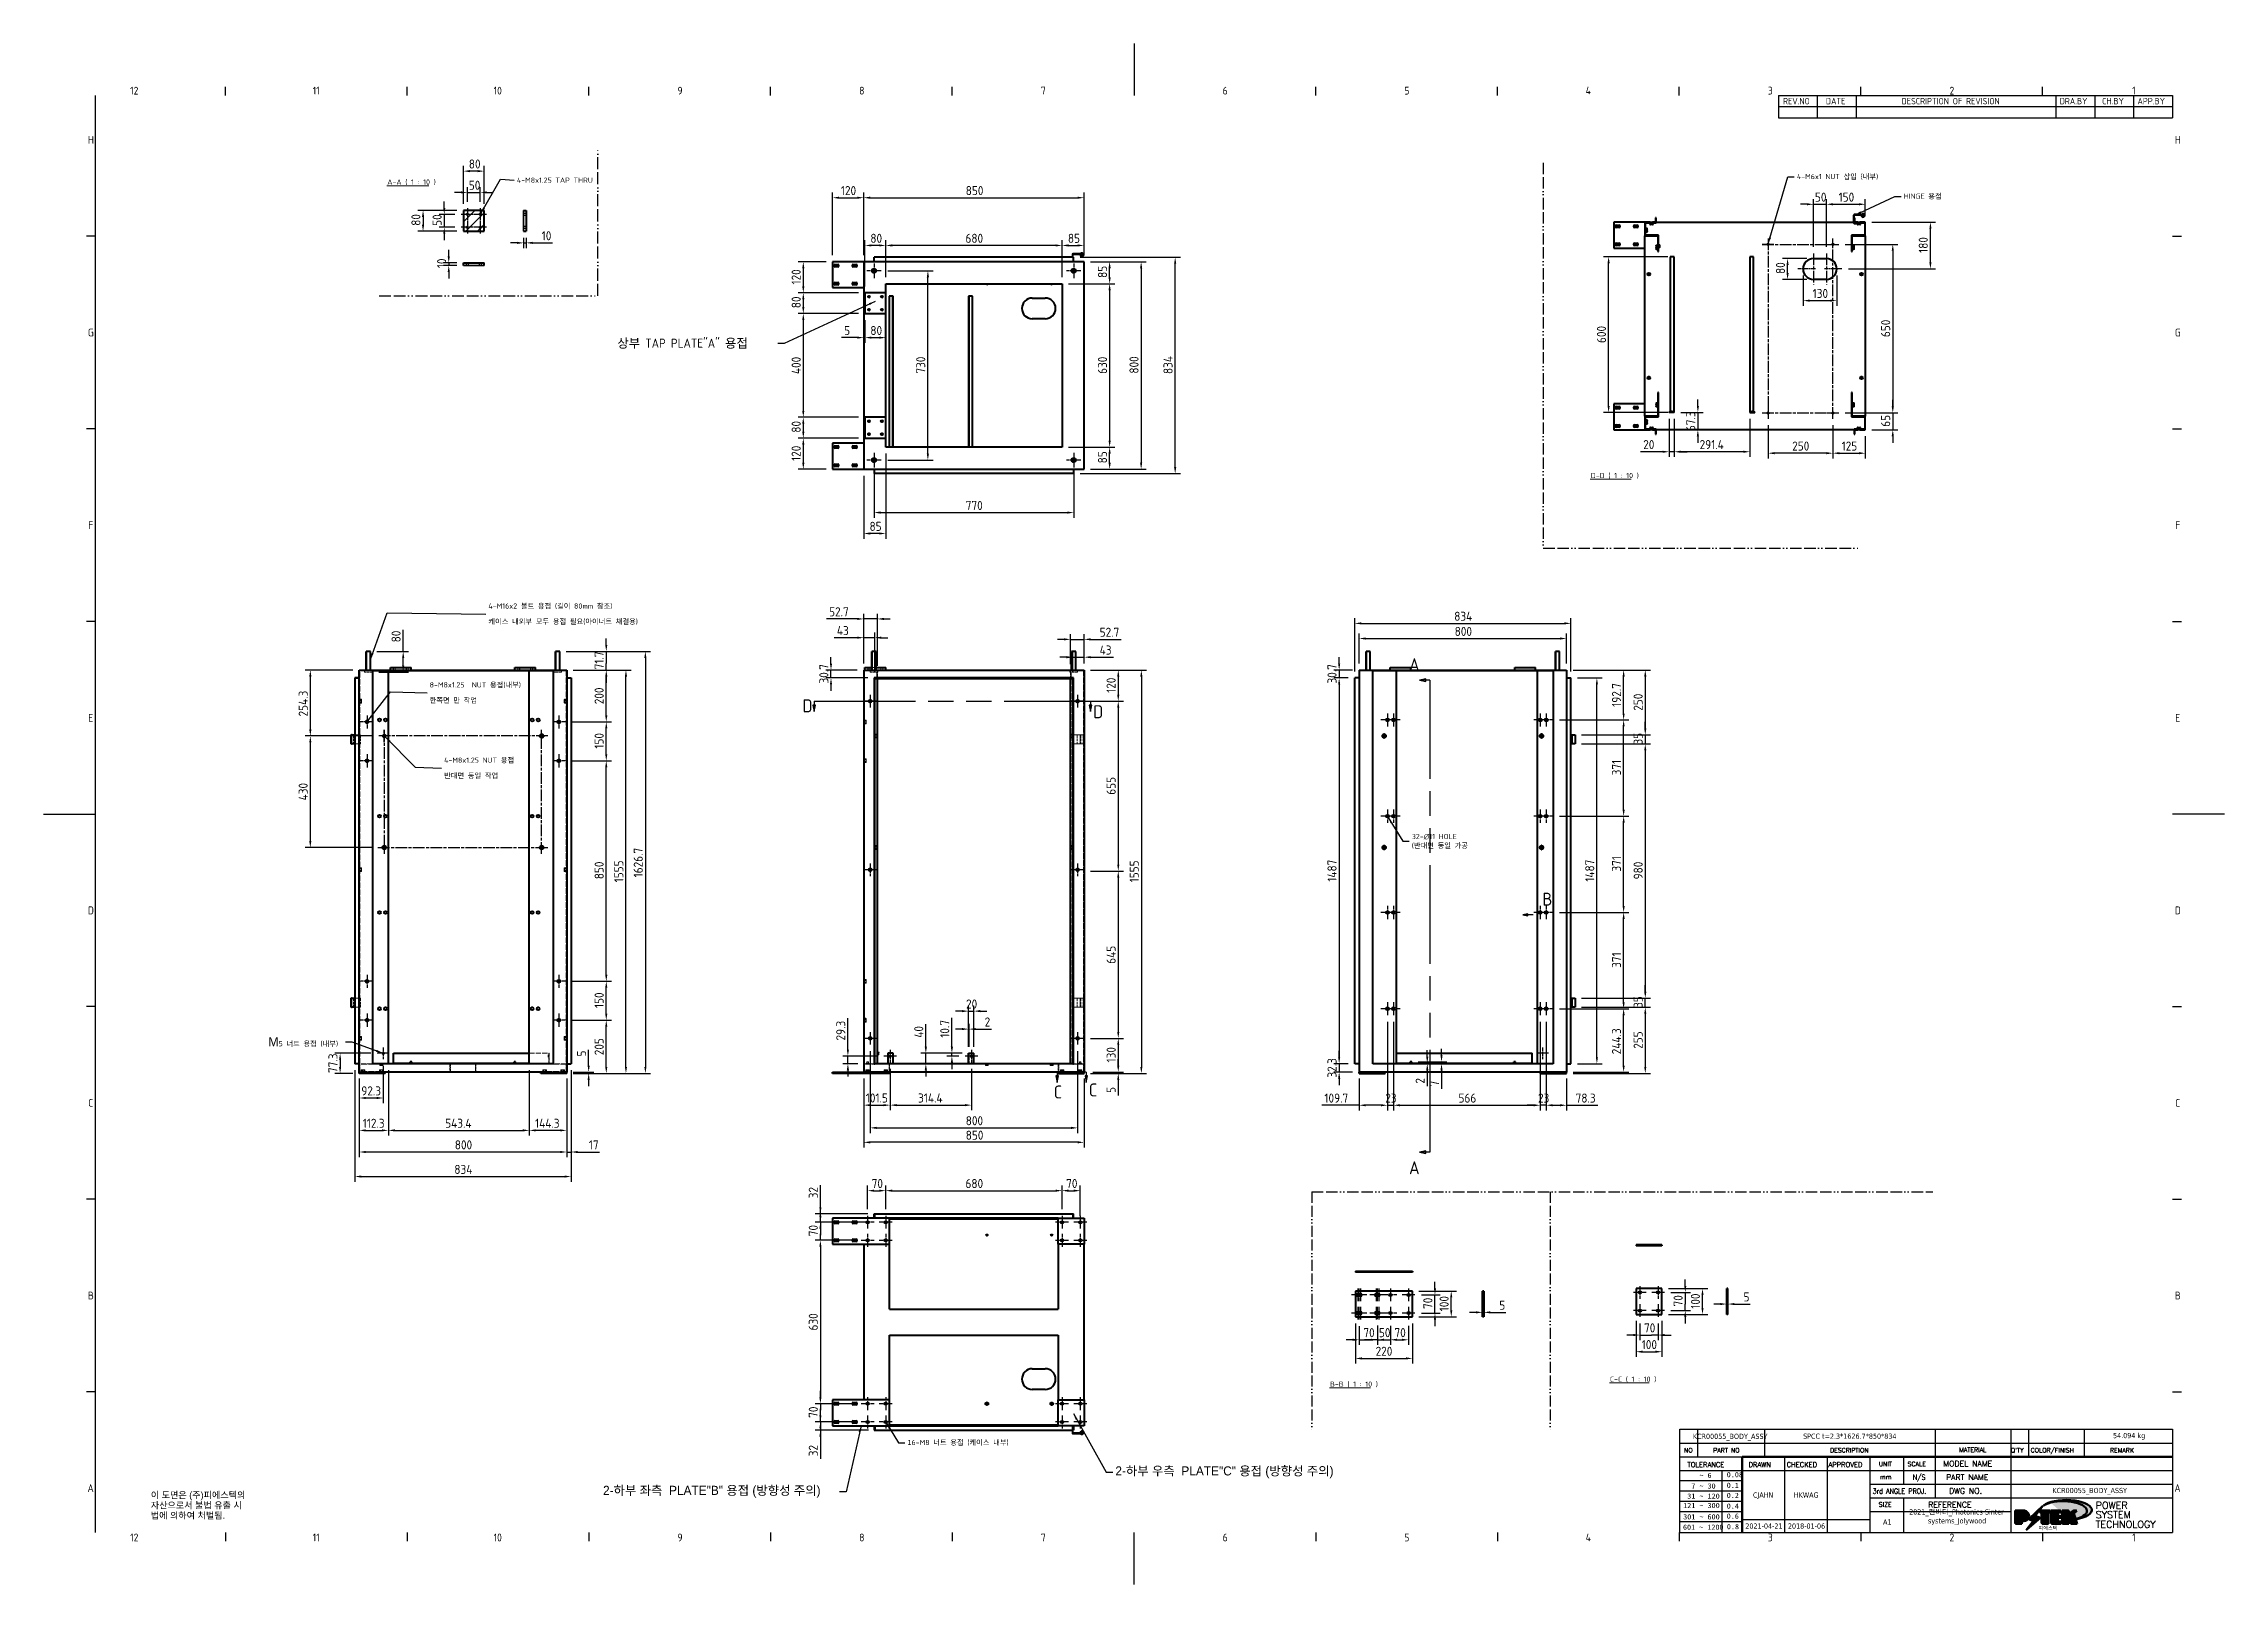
# Model space of a CAD drawing. Header units: millimetres. Extents: x 0 to 51860, y 0 to 5940.
# Drawn here: x 9759 to 18169, y 0 to 5940 of the extents above; entities that cross this region are included whole.
import ezdxf
from ezdxf.enums import TextEntityAlignment as Align

# ---------------------------------------------------------------- set-up
doc = ezdxf.new("R2010")
doc.units = ezdxf.units.MM
doc.header["$LTSCALE"] = 10
for name, pattern in [('CHAIN', [0.3543, 0.2362, -0.0295, 0.0591, -0.0295]), ('DASHED', [0.2067, 0.1654, -0.0413]), ('DOUBLE_DASH_CHAIN', [1.2403, 0.6614, -0.0827, 0.1654, -0.0827, 0.1654, -0.0827]), ('DOUBLE_DASH_DOUBLE_DOT', [0.74, 0.24, -0.06, 0.24, -0.06, 0.01, -0.06, 0.01, -0.06])]:
    doc.linetypes.add(name, pattern=pattern)
doc.layers.get('0').update_dxf_attribs({"color": 3, "lineweight": 25})
for name, color, linetype, lineweight in [('가려진 것(ISO)', 2, 'DASHED', 18), ('가시적인 것(ISO)', 3, 'Continuous', 40), ('가시적인 좁은 것(ISO)', 3, 'Continuous', 35), ('경계(ISO)', 7, 'Continuous', 25), ('기호(ISO)', 5, 'Continuous', 25), ('단면선(ISO)', 7, 'CHAIN', 25), ('스케치 형상(ISO)', 3, 'Continuous', 25), ('제목(ISO)', 5, 'Continuous', 50), ('중심 표식(ISO)', 1, 'Continuous', 25), ('중심선(ISO)', 1, 'Continuous', 25), ('치수(ISO)', 2, 'Continuous', 25), ('해치(ISO)', 7, 'Continuous', 18)]:
    doc.layers.add(name, color=color, linetype=linetype, lineweight=lineweight)
doc.styles.add('HAN_291', font='')
doc.styles.add('HAN_370', font='', dxfattribs={"width": 2})
doc.styles.add('ISO ProportionalPSTEK', font='isocp.shx')
doc.styles.add('RC_284', font='ROMANC.shx')
doc.styles.add('RC_287', font='ROMANC.shx')
doc.styles.add('RC_292', font='ROMANC.shx')
doc.styles.add('ROMANT_294', font='romant.shx')
doc.styles.add('문자 텍스트_PSTEK_POSCO', font='isocp.shx')
doc.styles.add('부품번호텍스트_PSTEK_POSCO', font='isocp.shx')
doc.styles.add('치수 텍스트_PSTEK_POSCO', font='isocp.shx')
doc.styles.add('텍스트 스타일198', font='tahoma.ttf')
doc.styles.add('텍스트 스타일333', font='ROMANC.shx', dxfattribs={"width": 0.8})
doc.styles.add('텍스트 스타일466', font='isocp.shx')
doc.styles.get('HAN_291').set_extended_font_data('GulimChe')
doc.styles.get('HAN_370').set_extended_font_data('GulimChe')
doc.dimstyles.new('치수_PSTEK_POSCO', dxfattribs={"dimscale": 10, "dimtxt": 3.5, "dimasz": 2.5, "dimexe": 2, "dimexo": 2.5, "dimgap": 1, "dimtad": 1, "dimrnd": 1e-08, "dimdsep": 46, "dimtxsty": '치수 텍스트_PSTEK_POSCO', "dimcen": 0.09, "dimdle": 10, "dimclrd": 7, "dimclre": 7, "dimclrt": 2, "dimadec": 1, "dimazin": 2, "dimtfac": 1, "dimtmove": 0, "dimatfit": 3, "dimfxl": 0, "dimtolj": 1, "dimlwd": -1, "dimlwe": -1, "dimarcsym": 0})
doc.dimstyles.new('치수_PSTEK_POSCO$7', dxfattribs={"dimscale": 10, "dimtxt": 3.5, "dimasz": 2.5, "dimexe": 2, "dimexo": 2.5, "dimgap": 1, "dimtad": 1, "dimrnd": 1e-08, "dimdsep": 46, "dimtxsty": '치수 텍스트_PSTEK_POSCO', "dimcen": 0.09, "dimdle": 10, "dimclrd": 7, "dimclre": 7, "dimclrt": 2, "dimadec": 1, "dimazin": 2, "dimtfac": 1, "dimtmove": 0, "dimatfit": 3, "dimfxl": 0, "dimtolj": 1, "dimlwd": -1, "dimlwe": -1, "dimarcsym": 0})

msp = doc.modelspace()

# ---------------------------------------------------------------- texts
at = {"layer": '기호(ISO)', "color": 7, "char_height": 20, "attachment_point": 7, "style": '텍스트 스타일466'}
for s, insert in [('A-A ( 1 : 10 )', (11083.9492, 5394.3776)), ('D-D ( 1 : 10 )', (15725.1437, 4262.7978)), ('B-B ( 1 : 10 )', (14719.3732, 760.0453)), ('C-C ( 1 : 10 )', (15798.8849, 779.0206))]:
    msp.add_mtext(s, dxfattribs=dict(at, insert=insert))
at = {"layer": '기호(ISO)', "color": 2, "attachment_point": 4}
for s, insert, char_height, width, line_spacing_factor, style in [('{4-M8x1.25 TAP THRU}', (11583.7135, 5413.4762), 20, 280.633132, 0.35, '치수 텍스트_PSTEK_POSCO'), ('{4-M6x1 NUT 삽입 (내부) \\P}', (16519.9589, 5426.3853), 20, 329.026469, 1.05, '치수 텍스트_PSTEK_POSCO'), ('{4-M16x2 볼트 용접 (길이 80mm 참조) \\P케이스 내외부 모두 용접 필요(아이너트 채결용)}', (11473.7991, 3740.9015), 20, 655.260107, 1.78626, '치수 텍스트_PSTEK_POSCO'), ('{8-M8x1.25  NUT 용접(내부)\\P한쪽면 만 작업 }', (11247.2337, 3436.9924), 20, 355.967819, 1.78626, '치수 텍스트_PSTEK_POSCO'), ('{4-M8x1.25 NUT 용접 \\P반대면 동일 작업 }', (11302.9697, 3146.6251), 20, 277.888438, 1.78626, '치수 텍스트_PSTEK_POSCO'), ('{32-\\fAIGDT|b0|i0;\\H20.0000;n\\fisocp|b0|i0;\\H20.0000;11 HOLE\\P(반대면 동일 가공 }', (15034.7921, 2864.6931), 20, 254.173314, 1.05, '치수 텍스트_PSTEK_POSCO'), ('{\\fisocp|b0|i0;\\H20.0000;\\fAIGDT|b0|i0;\\H35.0000;M\\fisocp|b0|i0;\\H20.0000;5 너트 용접 (내부)}', (10625.6073, 2090.7562), 20, 287.311983, 0.35, '치수 텍스트_PSTEK_POSCO'), ('{\\fisocp|b0|i0;\\H20.0000;\\fAIGDT|b0|i0;\\H20.0000;1\\fisocp|b0|i0;\\H20.0000;6-M8 너트 용접 (케이스 내부)}', (13090.2267, 546.0568), 20, 420.789842, 0.35, '치수 텍스트_PSTEK_POSCO'), ('{\\fArial|b0|i0;\\H25.0000;이 도면은 (주)피에스텍의\\P자산으로서 불법 유출 시 \\P법에 의하여 처벌됨.}', (10171.8853, 303.4876), 25, 393.061037, 0.944221, '문자 텍스트_PSTEK_POSCO')]:
    msp.add_mtext(s, dxfattribs=dict(at, insert=insert, char_height=char_height, width=width, line_spacing_factor=line_spacing_factor, style=style))
at = {"layer": '기호(ISO)', "color": 2, "attachment_point": 4, "style": '치수 텍스트_PSTEK_POSCO'}
for s, insert, char_height, width in [('{\\fISOCP|b0|i0;\\H20.0000;HINGE 용접 }', (16932.1488, 5350.752), 20, 155.08939), ('{\\fISOCP|b0|i0;\\H35.0000;상부 TAP PLATE"A" 용접 }', (11971.0265, 4783.3054), 34.999999, 609.016657), ('{\\f굴림|b0|i0;\\H35.0000;2-하부 우측  PLATE"C" 용접 (방향성 주의)}', (13891.7419, 432.2103), 34.999999, 904.007816), ('{\\f굴림|b0|i0;\\H35.0000;2-하부 좌측  PLATE"B" 용접 (방향성 주의)}', (11915.9823, 357.1811), 34.999999, 902.101135)]:
    msp.add_mtext(s, dxfattribs=dict(at, insert=insert, char_height=char_height, width=width))

# ---------------------------------------------------------------- blocks, each defined once
blk = doc.blocks.new('경계 Default Border')
at = {"layer": '경계(ISO)'}
for p, q in [((70.08, 574), (70.08, 577.4)), ((140.17, 574), (140.17, 577.4)), ((210.25, 574), (210.25, 577.4)), ((280.33, 574), (280.33, 577.4)), ((350.42, 574), (350.42, 577.4)), ((490.58, 574), (490.58, 577.4)), ((560.67, 574), (560.67, 577.4)), ((630.75, 574), (630.75, 577.4)), ((700.83, 574), (700.83, 577.4)), ((770.92, 574), (770.92, 577.4)), ((20, 519.75), (16.6, 519.75)), ((821, 519.75), (824.4, 519.75)), ((20, 445.5), (16.6, 445.5)), ((821, 445.5), (824.4, 445.5)), ((20, 371.25), (16.6, 371.25)), ((821, 371.25), (824.4, 371.25)), ((20, 222.75), (16.6, 222.75)), ((821, 222.75), (824.4, 222.75)), ((20, 148.5), (16.6, 148.5)), ((821, 148.5), (824.4, 148.5)), ((20, 74.25), (16.6, 74.25)), ((821, 74.25), (824.4, 74.25)), ((70.08, 20), (70.08, 16.6)), ((140.17, 20), (140.17, 16.6)), ((210.25, 20), (210.25, 16.6)), ((280.33, 20), (280.33, 16.6)), ((350.42, 20), (350.42, 16.6)), ((490.58, 20), (490.58, 16.6)), ((560.67, 20), (560.67, 16.6)), ((630.75, 20), (630.75, 16.6)), ((700.83, 20), (700.83, 16.6)), ((770.92, 20), (770.92, 16.6))]:
    blk.add_line(p, q, dxfattribs=at)
at = {"layer": '경계(ISO)', "flags": 128}
for points in [[(420.5, 594), (420.5, 574)], [(20, 20), (20, 574)], [(0, 297), (20, 297)], [(841, 297), (821, 297)], [(420.5, 0), (420.5, 20)]]:
    blk.add_lwpolyline(points, dxfattribs=at)
at = {"layer": '경계(ISO)', "color": 2, "char_height": 3, "attachment_point": 7, "style": '문자 텍스트_PSTEK_POSCO'}
for s, insert in [('12', (33.36, 574.37)), ('11', (103.78, 574.4)), ('10', (173.53, 574.37)), ('9', (244.44, 574.37)), ('8', (314.52, 574.37)), ('7', (384.6, 574.39)), ('6', (454.69, 574.37)), ('5', (524.77, 574.37)), ('4', (594.68, 574.4)), ('3', (664.96, 574.37)), ('2', (735, 574.37)), ('1', (805.44, 574.4)), ('H', (17.08, 555.37)), ('H', (821.88, 555.37)), ('G', (17.08, 481.1)), ('G', (821.88, 481.1)), ('F', (17.24, 406.87)), ('F', (822.04, 406.87)), ('E', (17.24, 332.6)), ('E', (822.04, 332.6)), ('D', (17.08, 258.35)), ('D', (821.88, 258.35)), ('C', (17.24, 184.1)), ('C', (822.04, 184.1)), ('B', (17.08, 109.85)), ('B', (821.88, 109.85)), ('A', (16.91, 35.62)), ('A', (821.71, 35.62)), ('12', (33.36, 16.57)), ('11', (103.78, 16.6)), ('10', (173.53, 16.57)), ('9', (244.44, 16.57)), ('8', (314.52, 16.57)), ('7', (384.6, 16.59)), ('6', (454.69, 16.57)), ('5', (524.77, 16.57)), ('4', (594.68, 16.6)), ('3', (664.96, 16.57)), ('2', (735, 16.57)), ('1', (805.44, 16.6))]:
    blk.add_mtext(s, dxfattribs=dict(at, insert=insert))
blk = doc.blocks.new('제목 블록 PSTEK')
h = blk.add_hatch(color=1)
edge = h.paths.add_edge_path(flags=0)
edge.add_line((314.22, 19.61), (314.22, 17))
edge.add_line((314.22, 17), (314.35, 17))
edge.add_arc((314.35, 17.65), 0.651, 270, 360)
edge.add_line((315, 17.65), (315, 18.96))
edge.add_arc((314.35, 18.96), 0.651, 0, 90)
edge.add_line((314.35, 19.61), (314.22, 19.61))
edge = h.paths.add_edge_path()
edge.add_arc((314.98, 18.29), 1.97, 270, 450)
edge.add_line((314.98, 20.26), (311.77, 20.26))
edge.add_line((311.77, 20.26), (311.77, 15.34))
edge.add_line((311.77, 15.34), (314.22, 15.34))
edge.add_line((314.22, 15.34), (314.22, 16.32))
edge.add_line((314.22, 16.32), (314.98, 16.32))
h = blk.add_hatch(color=252)
edge = h.paths.add_edge_path()
edge.add_arc((314.98, 18.29), 1.97, 270, 406.82787)
edge.add_arc((315.16, 18.14), 1.97, -90, 53.56098, ccw=False)
edge.add_line((315.16, 16.17), (314.4, 16.17))
edge.add_line((314.4, 16.17), (314.4, 15.19))
edge.add_line((314.4, 15.19), (311.94, 15.19))
edge.add_line((311.94, 15.19), (311.94, 15.34))
edge.add_line((311.94, 15.34), (314.22, 15.34))
edge.add_line((314.22, 15.34), (314.22, 16.32))
edge.add_line((314.22, 16.32), (314.98, 16.32))
h = blk.add_hatch(color=252)
edge = h.paths.add_edge_path()
edge.add_line((314.4, 19.46), (314.53, 19.46))
edge.add_arc((314.53, 18.81), 0.651, 60.41893, 90, ccw=False)
edge.add_arc((314.35, 18.96), 0.651, 39.96992, 90)
edge.add_line((314.35, 19.61), (314.22, 19.61))
edge.add_line((314.22, 19.61), (314.22, 17))
edge.add_line((314.22, 17), (314.35, 17))
edge.add_arc((314.35, 17.65), 0.651, 270, 274.69308)
edge.add_line((314.4, 17), (314.4, 19.46))
for color, points in [(252, [(317.22, 17.06), (322.03, 21.63), (322.28, 21.94), (317.05, 16.98), (318.75, 16.19), (316, 12.72), (316.34, 13), (318.92, 16.27)]), (5, [(321.62, 17.42), (319.53, 18.25), (322.45, 22.02), (317.22, 17.06), (318.92, 16.27), (316.17, 12.8)]), (1, [(324.48, 19.61), (325.24, 19.61), (325.24, 20.26), (321.23, 20.26), (321.23, 19.61), (321.98, 19.61), (321.98, 15.34), (324.48, 15.34)]), (252, [(321.98, 19.61), (321.4, 19.61), (321.4, 19.46), (321.98, 19.46)]), (252, [(324.66, 19.46), (325.42, 19.46), (325.42, 20.11), (325.24, 20.11), (325.24, 19.61), (324.48, 19.61), (324.48, 15.34), (322.16, 15.34), (322.16, 15.19), (324.66, 15.19)]), (1, [(329.23, 20.26), (325.66, 20.26), (325.66, 15.34), (329.36, 15.34), (329.36, 15.99), (328.11, 15.99), (328.11, 17.56), (329.23, 17.56), (329.23, 18.26), (328.11, 18.26), (328.11, 19.61), (329.23, 19.61)]), (252, [(328.29, 19.46), (329.41, 19.46), (329.41, 20.11), (329.23, 20.11), (329.23, 19.61), (328.11, 19.61), (328.11, 18.26), (328.29, 18.26)]), (252, [(328.29, 17.42), (329.41, 17.42), (329.41, 18.11), (329.23, 18.11), (329.23, 17.56), (328.11, 17.56), (328.11, 15.99), (328.29, 15.99)]), (1, [(332.33, 20.26), (329.86, 20.26), (329.86, 15.34), (332.33, 15.34), (332.33, 17.43), (333.07, 15.34), (335.49, 15.34), (334.25, 19.31), (335.44, 20.26), (334.31, 20.26), (332.33, 19)]), (252, [(332.51, 16.93), (332.33, 17.43), (332.33, 15.34), (330.04, 15.34), (330.04, 15.19), (332.51, 15.19)]), (252, [(332.51, 20.11), (332.33, 20.11), (332.33, 19), (332.51, 19.11)]), (252, [(335.62, 20.11), (335.25, 20.11), (334.25, 19.31), (335.49, 15.34), (333.2, 15.34), (333.25, 15.19), (335.66, 15.19), (334.43, 19.16)]), (252, [(329.54, 15.85), (329.36, 15.85), (329.36, 15.34), (325.83, 15.34), (325.83, 15.19), (329.54, 15.19)])]:
    blk.add_hatch(color=color).paths.add_polyline_path(points)
at = {"layer": '해치(ISO)'}
h = blk.add_hatch(color=140, dxfattribs=at)
edge = h.paths.add_edge_path()
edge.add_ellipse((330.37, 20.16), major_axis=(9.1, 0), ratio=0.40699, start_angle=301.30985, end_angle=507.74369)
edge.add_ellipse((331.53, 20.46), major_axis=(-9.82, 0), ratio=0.39426, start_angle=111.51207, end_angle=334.47025, ccw=False)
edge.add_line((335.14, 16.86), (335.1, 16.99))
at = {"color": 180}
for p, q in [((182.48, 11.79), (182.48, 51.57)), ((182.48, 51.57), (372.48, 51.57)), ((189.27, 51.57), (189.27, 41.01)), ((215.22, 41.01), (215.22, 51.57)), ((280.88, 51.57), (280.88, 41.01)), ((310.09, 51.57), (310.09, 41.01)), ((316.9, 51.57), (316.9, 41.01)), ((338.46, 51.57), (338.46, 41.01)), ((372.48, 51.57), (372.48, 11.79)), ((182.48, 46.29), (372.48, 46.29)), ((182.48, 41.01), (206.45, 41.01)), ((182.48, 35.73), (206.45, 35.73)), ((198.86, 12.03), (198.86, 35.73)), ((206.45, 35.73), (372.48, 35.73)), ((222.94, 11.79), (222.94, 41.01)), ((239.43, 11.79), (239.43, 41.01)), ((255.92, 11.79), (255.92, 41.01)), ((268.69, 41.01), (268.69, 30.45)), ((280.88, 41.01), (280.88, 25.17)), ((310.09, 41.01), (310.09, 11.79)), ((182.48, 31.78), (206.45, 31.78)), ((182.48, 27.83), (206.45, 27.83)), ((255.92, 30.45), (372.48, 30.45)), ((182.48, 23.88), (206.45, 23.88)), ((182.48, 19.93), (206.45, 19.93)), ((255.92, 25.17), (372.48, 25.17)), ((255.92, 19.89), (310.09, 19.89)), ((268.69, 25.17), (268.69, 11.79)), ((182.48, 15.98), (206.45, 15.98)), ((182.48, 11.79), (372.48, 11.79)), ((206.45, 16.74), (255.92, 16.74))]:
    blk.add_line(p, q, dxfattribs=at)
at = {"color": 7, "lineweight": 50}
for p, q in [((206.45, 11.79), (206.45, 41.01)), ((206.45, 41.01), (372.48, 41.01))]:
    blk.add_line(p, q, dxfattribs=at)
at = {"color": 7}
for p, q in [((314.98, 20.26), (311.77, 20.26)), ((311.77, 20.26), (311.77, 15.34)), ((314.98, 20.26), (311.77, 20.26)), ((311.77, 20.26), (311.77, 15.34)), ((314.22, 17), (314.22, 19.61)), ((314.22, 19.61), (314.35, 19.61)), ((314.35, 19.61), (314.22, 19.61)), ((314.22, 19.61), (314.22, 17)), ((314.22, 17), (314.22, 19.61)), ((314.22, 19.61), (314.35, 19.61)), ((314.35, 17), (314.22, 17)), ((314.22, 17), (314.35, 17)), ((314.35, 17), (314.22, 17)), ((314.4, 19.46), (314.53, 19.46)), ((314.4, 17), (314.4, 19.46)), ((315, 18.96), (315, 17.65)), ((315, 18.96), (315, 17.65)), ((316.17, 12.8), (321.62, 17.42)), ((322.28, 21.94), (317.05, 16.98)), ((317.05, 16.98), (318.75, 16.19)), ((322.45, 22.02), (317.22, 17.06)), ((317.22, 17.06), (322.03, 21.63)), ((318.92, 16.27), (317.22, 17.06)), ((317.22, 17.06), (318.92, 16.27)), ((319.53, 18.25), (322.45, 22.02)), ((321.62, 17.42), (319.53, 18.25)), ((325.24, 20.26), (321.23, 20.26)), ((321.23, 20.26), (321.23, 19.61)), ((325.24, 20.26), (321.23, 20.26)), ((321.23, 20.26), (321.23, 19.61)), ((321.23, 19.61), (321.98, 19.61)), ((321.23, 19.61), (321.98, 19.61)), ((321.4, 19.61), (321.4, 19.46)), ((321.98, 19.61), (321.4, 19.61)), ((321.4, 19.46), (321.98, 19.46)), ((321.98, 19.61), (321.98, 15.34)), ((321.98, 19.46), (321.98, 19.61)), ((321.98, 19.61), (321.98, 15.34)), ((322.03, 21.63), (322.28, 21.94)), ((324.48, 19.61), (325.24, 19.61)), ((324.48, 15.34), (324.48, 19.61)), ((325.24, 19.61), (324.48, 19.61)), ((324.48, 19.61), (324.48, 15.34)), ((324.48, 19.61), (325.24, 19.61)), ((324.48, 15.34), (324.48, 19.61)), ((324.66, 19.46), (325.42, 19.46)), ((324.66, 15.19), (324.66, 19.46)), ((325.24, 19.61), (325.24, 20.26)), ((325.24, 19.61), (325.24, 20.26)), ((325.42, 20.11), (325.24, 20.11)), ((325.24, 20.11), (325.24, 19.61)), ((325.42, 19.46), (325.42, 20.11)), ((329.23, 20.26), (325.66, 20.26)), ((325.66, 20.26), (325.66, 15.34)), ((325.66, 20.26), (325.66, 15.34)), ((329.23, 20.26), (325.66, 20.26)), ((328.11, 18.26), (328.11, 19.61)), ((328.11, 19.61), (329.23, 19.61)), ((329.23, 19.61), (328.11, 19.61)), ((328.11, 19.61), (328.11, 18.26)), ((328.11, 18.26), (328.11, 19.61)), ((328.11, 19.61), (329.23, 19.61)), ((329.23, 18.26), (328.11, 18.26)), ((328.11, 18.26), (328.29, 18.26)), ((329.23, 18.26), (328.11, 18.26)), ((328.11, 17.56), (329.23, 17.56)), ((328.11, 15.99), (328.11, 17.56)), ((329.23, 17.56), (328.11, 17.56)), ((328.11, 17.56), (328.11, 15.99)), ((328.11, 17.56), (329.23, 17.56)), ((328.11, 15.99), (328.11, 17.56)), ((328.29, 18.26), (328.29, 19.46)), ((328.29, 19.46), (329.41, 19.46)), ((328.29, 15.99), (328.29, 17.42)), ((328.29, 17.42), (329.41, 17.42)), ((329.23, 19.61), (329.23, 20.26)), ((329.23, 19.61), (329.23, 20.26)), ((329.41, 20.11), (329.23, 20.11)), ((329.23, 20.11), (329.23, 19.61)), ((329.23, 17.56), (329.23, 18.26)), ((329.23, 17.56), (329.23, 18.26)), ((329.41, 18.11), (329.23, 18.11)), ((329.23, 18.11), (329.23, 17.56)), ((329.41, 19.46), (329.41, 20.11)), ((329.41, 17.42), (329.41, 18.11)), ((332.33, 20.26), (329.86, 20.26)), ((329.86, 20.26), (329.86, 15.34)), ((329.86, 20.26), (329.86, 15.34)), ((332.33, 20.26), (329.86, 20.26)), ((334.31, 20.26), (332.33, 19)), ((332.33, 19), (332.33, 20.26)), ((334.31, 20.26), (332.33, 19)), ((332.33, 19), (332.33, 20.26)), ((332.51, 20.11), (332.33, 20.11)), ((332.33, 20.11), (332.33, 19)), ((332.33, 19), (332.51, 19.11)), ((332.33, 17.43), (333.07, 15.34)), ((332.33, 15.34), (332.33, 17.43)), ((332.51, 16.93), (332.33, 17.43)), ((332.33, 17.43), (332.33, 15.34)), ((332.33, 17.43), (333.07, 15.34)), ((332.33, 15.34), (332.33, 17.43)), ((332.51, 19.11), (332.51, 20.11)), ((332.51, 15.19), (332.51, 16.93)), ((334.25, 19.31), (335.44, 20.26)), ((334.25, 19.31), (335.44, 20.26)), ((335.25, 20.11), (334.25, 19.31)), ((335.49, 15.34), (334.25, 19.31)), ((334.25, 19.31), (335.49, 15.34)), ((335.49, 15.34), (334.25, 19.31)), ((335.44, 20.26), (334.31, 20.26)), ((335.44, 20.26), (334.31, 20.26)), ((334.43, 19.16), (335.62, 20.11)), ((335.66, 15.19), (334.43, 19.16)), ((335.62, 20.11), (335.25, 20.11)), ((345.04, 17.5), (344.99, 17.69)), ((311.77, 15.34), (314.22, 15.34)), ((311.77, 15.34), (314.22, 15.34)), ((314.22, 15.34), (311.94, 15.34)), ((311.94, 15.34), (311.94, 15.19)), ((311.94, 15.19), (314.4, 15.19)), ((314.22, 16.32), (314.98, 16.32)), ((314.22, 15.34), (314.22, 16.32)), ((314.98, 16.32), (314.22, 16.32)), ((314.22, 16.32), (314.22, 15.34)), ((314.22, 16.32), (314.98, 16.32)), ((314.22, 15.34), (314.22, 16.32)), ((314.4, 16.17), (315.16, 16.17)), ((314.4, 15.19), (314.4, 16.17)), ((318.75, 16.19), (316, 12.72)), ((316, 12.72), (316.34, 13)), ((318.92, 16.27), (316.17, 12.8)), ((316.34, 13), (318.92, 16.27)), ((321.98, 15.34), (324.48, 15.34)), ((321.98, 15.34), (324.48, 15.34)), ((324.48, 15.34), (322.16, 15.34)), ((322.16, 15.34), (322.16, 15.19)), ((322.16, 15.19), (324.66, 15.19)), ((325.66, 15.34), (329.36, 15.34)), ((325.66, 15.34), (329.36, 15.34)), ((329.36, 15.34), (325.83, 15.34)), ((325.83, 15.34), (325.83, 15.19)), ((325.83, 15.19), (329.54, 15.19)), ((329.36, 15.99), (328.11, 15.99)), ((328.11, 15.99), (328.29, 15.99)), ((329.36, 15.99), (328.11, 15.99)), ((329.36, 15.34), (329.36, 15.99)), ((329.36, 15.34), (329.36, 15.99)), ((329.54, 15.85), (329.36, 15.85)), ((329.36, 15.85), (329.36, 15.34)), ((329.54, 15.19), (329.54, 15.85)), ((329.86, 15.34), (332.33, 15.34)), ((329.86, 15.34), (332.33, 15.34)), ((332.33, 15.34), (330.04, 15.34)), ((330.04, 15.34), (330.04, 15.19)), ((330.04, 15.19), (332.51, 15.19)), ((333.07, 15.34), (335.49, 15.34)), ((333.07, 15.34), (335.49, 15.34)), ((335.49, 15.34), (333.2, 15.34)), ((333.2, 15.34), (333.25, 15.19)), ((333.25, 15.19), (335.66, 15.19))]:
    blk.add_line(p, q, dxfattribs=at)
at = {"color": 1}
for p, q in [((314.98, 20.26), (311.77, 20.26)), ((311.77, 20.26), (311.77, 15.34)), ((314.22, 17), (314.22, 19.61)), ((314.22, 19.61), (314.35, 19.61)), ((314.35, 17), (314.22, 17)), ((315, 18.96), (315, 17.65)), ((325.24, 20.26), (321.23, 20.26)), ((321.23, 20.26), (321.23, 19.61)), ((321.23, 19.61), (321.98, 19.61)), ((321.98, 19.61), (321.98, 15.34)), ((324.48, 19.61), (325.24, 19.61)), ((324.48, 15.34), (324.48, 19.61)), ((325.24, 19.61), (325.24, 20.26)), ((329.23, 20.26), (325.66, 20.26)), ((325.66, 20.26), (325.66, 15.34)), ((328.11, 18.26), (328.11, 19.61)), ((328.11, 19.61), (329.23, 19.61)), ((329.23, 18.26), (328.11, 18.26)), ((328.11, 17.56), (329.23, 17.56)), ((328.11, 15.99), (328.11, 17.56)), ((329.23, 19.61), (329.23, 20.26)), ((329.23, 17.56), (329.23, 18.26)), ((332.33, 20.26), (329.86, 20.26)), ((329.86, 20.26), (329.86, 15.34)), ((334.31, 20.26), (332.33, 19)), ((332.33, 19), (332.33, 20.26)), ((332.33, 17.43), (333.07, 15.34)), ((332.33, 15.34), (332.33, 17.43)), ((334.25, 19.31), (335.44, 20.26)), ((335.49, 15.34), (334.25, 19.31)), ((335.44, 20.26), (334.31, 20.26)), ((311.77, 15.34), (314.22, 15.34)), ((314.22, 16.32), (314.98, 16.32)), ((314.22, 15.34), (314.22, 16.32)), ((321.98, 15.34), (324.48, 15.34)), ((325.66, 15.34), (329.36, 15.34)), ((329.36, 15.99), (328.11, 15.99)), ((329.36, 15.34), (329.36, 15.99)), ((329.86, 15.34), (332.33, 15.34)), ((333.07, 15.34), (335.49, 15.34))]:
    blk.add_line(p, q, dxfattribs=at)
at = {"color": 5}
for p, q in [((316.17, 12.8), (321.62, 17.42)), ((322.45, 22.02), (317.22, 17.06)), ((317.22, 17.06), (318.92, 16.27)), ((319.53, 18.25), (322.45, 22.02)), ((321.62, 17.42), (319.53, 18.25)), ((318.92, 16.27), (316.17, 12.8))]:
    blk.add_line(p, q, dxfattribs=at)
at = {"color": 7}
for centre, radius, start, end in [((314.35, 18.96), 0.651, 0, 90), ((314.35, 18.96), 0.651, 39.96992, 90), ((314.35, 18.96), 0.651, 0, 90), ((314.35, 17.65), 0.651, 270, 0), ((314.35, 17.65), 0.651, 270, 0), ((314.35, 17.65), 0.651, 270, 274.69308), ((314.53, 18.81), 0.651, 60.41893, 90), ((314.98, 18.29), 1.97, 270, 90), ((314.98, 18.29), 1.97, 270, 90), ((314.98, 18.29), 1.97, 270, 46.82787), ((315.16, 18.14), 1.97, 270, 53.56098)]:
    blk.add_arc(centre, radius, start, end, dxfattribs=at)
at = {"color": 1}
for centre, radius, start, end in [((314.35, 18.96), 0.651, 0, 90), ((314.35, 17.65), 0.651, 270, 0), ((314.98, 18.29), 1.97, 270, 90)]:
    blk.add_arc(centre, radius, start, end, dxfattribs=at)
at = {"layer": '제목(ISO)', "lineweight": 18}
blk.add_line((182.48, 35.73), (182.48, 11.79), dxfattribs=at)
at = {"layer": '제목(ISO)'}
for p, q in [((314.98, 20.26), (311.77, 20.26)), ((311.77, 20.26), (311.77, 15.34)), ((314.22, 17), (314.22, 19.61)), ((314.22, 19.61), (314.35, 19.61)), ((314.35, 19.61), (314.22, 19.61)), ((314.22, 19.61), (314.22, 17)), ((314.35, 17), (314.22, 17)), ((314.22, 17), (314.35, 17)), ((314.4, 19.46), (314.53, 19.46)), ((314.4, 17), (314.4, 19.46)), ((315, 18.96), (315, 17.65)), ((316.17, 12.8), (321.62, 17.42)), ((322.28, 21.94), (317.05, 16.98)), ((317.05, 16.98), (318.75, 16.19)), ((322.45, 22.02), (317.22, 17.06)), ((317.22, 17.06), (322.03, 21.63)), ((317.22, 17.06), (318.92, 16.27)), ((318.92, 16.27), (317.22, 17.06)), ((319.53, 18.25), (322.45, 22.02)), ((321.62, 17.42), (319.53, 18.25)), ((325.24, 20.26), (321.23, 20.26)), ((321.23, 20.26), (321.23, 19.61)), ((321.23, 19.61), (321.98, 19.61)), ((321.98, 19.61), (321.4, 19.61)), ((321.4, 19.61), (321.4, 19.46)), ((321.4, 19.46), (321.98, 19.46)), ((321.98, 19.61), (321.98, 15.34)), ((321.98, 19.46), (321.98, 19.61)), ((322.03, 21.63), (322.28, 21.94)), ((324.48, 19.61), (325.24, 19.61)), ((324.48, 15.34), (324.48, 19.61)), ((325.24, 19.61), (324.48, 19.61)), ((324.48, 19.61), (324.48, 15.34)), ((324.66, 19.46), (325.42, 19.46)), ((324.66, 15.19), (324.66, 19.46)), ((325.24, 19.61), (325.24, 20.26)), ((325.42, 20.11), (325.24, 20.11)), ((325.24, 20.11), (325.24, 19.61)), ((325.42, 19.46), (325.42, 20.11)), ((329.23, 20.26), (325.66, 20.26)), ((325.66, 20.26), (325.66, 15.34)), ((328.11, 18.26), (328.11, 19.61)), ((328.11, 19.61), (329.23, 19.61)), ((329.23, 19.61), (328.11, 19.61)), ((328.11, 19.61), (328.11, 18.26)), ((329.23, 18.26), (328.11, 18.26)), ((328.11, 18.26), (328.29, 18.26)), ((328.11, 15.99), (328.11, 17.56)), ((328.11, 17.56), (329.23, 17.56)), ((329.23, 17.56), (328.11, 17.56)), ((328.11, 17.56), (328.11, 15.99)), ((328.29, 19.46), (329.41, 19.46)), ((328.29, 18.26), (328.29, 19.46)), ((328.29, 17.42), (329.41, 17.42)), ((328.29, 15.99), (328.29, 17.42)), ((329.23, 19.61), (329.23, 20.26)), ((329.41, 20.11), (329.23, 20.11)), ((329.23, 20.11), (329.23, 19.61)), ((329.23, 17.56), (329.23, 18.26)), ((329.41, 18.11), (329.23, 18.11)), ((329.23, 18.11), (329.23, 17.56)), ((329.41, 19.46), (329.41, 20.11)), ((329.41, 17.42), (329.41, 18.11)), ((332.33, 20.26), (329.86, 20.26)), ((329.86, 20.26), (329.86, 15.34)), ((334.31, 20.26), (332.33, 19)), ((332.33, 19), (332.33, 20.26)), ((332.51, 20.11), (332.33, 20.11)), ((332.33, 20.11), (332.33, 19)), ((332.33, 19), (332.51, 19.11)), ((332.33, 15.34), (332.33, 17.43)), ((332.33, 17.43), (333.07, 15.34)), ((332.51, 16.93), (332.33, 17.43)), ((332.33, 17.43), (332.33, 15.34)), ((332.51, 19.11), (332.51, 20.11)), ((332.51, 15.19), (332.51, 16.93)), ((334.25, 19.31), (335.44, 20.26)), ((335.25, 20.11), (334.25, 19.31)), ((335.49, 15.34), (334.25, 19.31)), ((334.25, 19.31), (335.49, 15.34)), ((335.44, 20.26), (334.31, 20.26)), ((334.43, 19.16), (335.62, 20.11)), ((335.66, 15.19), (334.43, 19.16)), ((335.62, 20.11), (335.25, 20.11)), ((311.77, 15.34), (314.22, 15.34)), ((314.22, 15.34), (311.94, 15.34)), ((311.94, 15.34), (311.94, 15.19)), ((311.94, 15.19), (314.4, 15.19)), ((314.22, 15.34), (314.22, 16.32)), ((314.22, 16.32), (314.98, 16.32)), ((314.98, 16.32), (314.22, 16.32)), ((314.22, 16.32), (314.22, 15.34)), ((314.4, 15.19), (314.4, 16.17)), ((314.4, 16.17), (315.16, 16.17)), ((318.75, 16.19), (316, 12.72)), ((316, 12.72), (316.34, 13)), ((318.92, 16.27), (316.17, 12.8)), ((316.34, 13), (318.92, 16.27)), ((321.98, 15.34), (324.48, 15.34)), ((324.48, 15.34), (322.16, 15.34)), ((322.16, 15.34), (322.16, 15.19)), ((322.16, 15.19), (324.66, 15.19)), ((325.66, 15.34), (329.36, 15.34)), ((329.36, 15.34), (325.83, 15.34)), ((325.83, 15.34), (325.83, 15.19)), ((325.83, 15.19), (329.54, 15.19)), ((329.36, 15.99), (328.11, 15.99)), ((328.11, 15.99), (328.29, 15.99)), ((329.36, 15.34), (329.36, 15.99)), ((329.54, 15.85), (329.36, 15.85)), ((329.36, 15.85), (329.36, 15.34)), ((329.54, 15.19), (329.54, 15.85)), ((329.86, 15.34), (332.33, 15.34)), ((332.33, 15.34), (330.04, 15.34)), ((330.04, 15.34), (330.04, 15.19)), ((330.04, 15.19), (332.51, 15.19)), ((333.07, 15.34), (335.49, 15.34)), ((335.49, 15.34), (333.2, 15.34)), ((333.2, 15.34), (333.25, 15.19)), ((333.25, 15.19), (335.66, 15.19))]:
    blk.add_line(p, q, dxfattribs=at)
at = {"layer": '제목(ISO)', "color": 4}
blk.add_line((335.14, 16.86), (335.1, 16.99), dxfattribs=at)
at = {"layer": '제목(ISO)'}
for centre, radius, start, end in [((314.35, 18.96), 0.651, 0, 90), ((314.35, 18.96), 0.651, 39.96992, 90), ((314.35, 17.65), 0.651, 270, 0), ((314.35, 17.65), 0.651, 270, 274.69308), ((314.53, 18.81), 0.651, 60.41893, 90), ((314.98, 18.29), 1.97, 46.82787, 90), ((314.98, 18.29), 1.97, 270, 46.82787), ((314.98, 18.29), 1.97, 270, 46.82787), ((315.16, 18.14), 1.97, 270, 53.56098)]:
    blk.add_arc(centre, radius, start, end, dxfattribs=at)
at = {"layer": '제목(ISO)', "color": 4}
for centre, major_axis, ratio, start_param, end_param in [((331.53, 20.46), (9.82, 0), 0.39426, 5.087845, 8.9792), ((330.37, 20.16), (9.1, 0), 0.40699, 5.258849, 8.861799)]:
    blk.add_ellipse(centre, major_axis=major_axis, ratio=ratio, start_param=start_param, end_param=end_param, dxfattribs=at)
at = {"color": 2}
for s, height, style, p in [('NO', 1.742, 'RC_284', (184.14, 42.62)), ('PART NO', 1.742, 'RC_284', (195.34, 42.62)), ('DESCRIPTION', 1.7424, 'RC_284', (240.4, 42.62)), ("Q'TY", 1.742, 'RC_284', (310.14, 42.62)), ('COLOR/FINISH', 1.7424, 'RC_284', (317.77, 42.62)), ('REMARK', 1.742, 'RC_284', (348.35, 42.62)), (' TOLERANCE', 1.9, 'RC_287', (184.09, 37.01)), ('    ~ 6', 2, 'HAN_291', (183.77, 32.82)), ('0.08', 2, 'HAN_291', (200.55, 33.1)), ('DRAWN', 1.9, 'RC_287', (208.98, 37.01)), ('CHECKED', 1.9, 'RC_287', (223.69, 37.01)), ('APPROVED', 1.9, 'RC_287', (239.78, 37.01)), ('UNIT', 1.742, 'RC_284', (259.17, 37.34)), ('SCALE', 1.742, 'RC_284', (270.29, 37.34)), ('MODEL NAME', 2.178, 'RC_292', (284.1, 37.25)), ('PART NAME', 2.178, 'RC_292', (285.14, 32.03)), (' 31 ~ 120', 2, 'HAN_291', (183.77, 24.83)), ('  7 ~ 30', 2, 'HAN_291', (183.77, 28.71)), ('0.1', 2, 'HAN_291', (200.55, 28.99)), ('0.2', 2, 'HAN_291', (200.55, 25.11)), ('mm', 1.742, 'RC_284', (259.65, 32.35)), (' DWG NO.', 2.178, 'RC_292', (284.81, 26.75)), ('301 ~ 600', 2, 'HAN_291', (183.77, 16.83)), ('121 ~ 300', 2, 'HAN_291', (183.77, 21.21)), ('0.4', 2, 'HAN_291', (200.55, 21)), ('0.6', 2, 'HAN_291', (200.55, 17.12)), ('SIZE', 1.742, 'RC_284', (259.17, 21.69)), ('REFERENCE', 2.178, 'RC_292', (278.27, 21.43)), ('601 ~ 1200', 2, 'HAN_291', (183.68, 12.85)), ('0.8', 2, 'HAN_291', (200.61, 13.06))]:
    blk.add_text(s, height=height, dxfattribs=dict(at, style=style)).set_placement(p)
at = {"color": 2, "style": 'RC_284'}
blk.add_text('MATERIAL', height=1.742, dxfattribs=at).set_placement((295.48, 43.65), align=Align.MIDDLE_CENTER)
at = {"color": 7, "style": '텍스트 스타일333', "width": 0.8}
blk.add_text('N/S', height=2, dxfattribs=at).set_placement((274.78, 33.09), align=Align.MIDDLE_CENTER)
at = {"color": 2, "style": '텍스트 스타일333', "width": 0.8}
blk.add_text('3rd ANGLE PROJ.', height=2, dxfattribs=at).set_placement((256.84, 26.76))
at = {"color": 7, "style": 'ROMANT_294'}
for s, p in [('POWER', (342.83, 20.97)), ('SYSTEM', (342.83, 17.33)), ('TECHNOLOGY', (342.83, 13.57))]:
    blk.add_text(s, height=2.7, dxfattribs=at).set_placement(p)
at = {"color": 7, "insert": (320.85, 14.21), "char_height": 1.4, "attachment_point": 1, "line_spacing_factor": 0.332, "style": 'HAN_370'}
blk.add_mtext('\\fHY견고딕|b0|i0;\\H1.4000;피에스텍', dxfattribs=at)
at = {"layer": '제목(ISO)', "color": 7, "style": '텍스트 스타일198'}
for tag, p in [('부품_번호_001', (187.5, 47.91)), ('설명_001', (231.2, 47.92)), ("3._Q'TY_001", (312.71, 47.92)), ('질량\\P3;_001', (348.71, 48.16)), ('제목_001', (334.19, 32.3)), ('설계자_001', (210.68, 25.23)), ('부품_번호_001', (326.16, 27.04)), ('시트_크기_001', (260.84, 14.83)), ('프로젝트_001', (270.95, 16.78)), ('작성_날짜_001', (207.69, 13.27)), ('프로젝트_002', (278.23, 13.36))]:
    blk.add_attdef(tag, p, '', height=2, dxfattribs=at)
for tag, p in [('재질', (295.48, 48.93)), ('4._COLOR', (327.68, 48.93)), ('1._MODEL_NAME', (341.23, 38.37)), ('점검자', (231.18, 26.23)), ('엔지니어링_승인자', (247.67, 26.23)), ('점검_날짜', (231.18, 14.27)), ('엔지니어링_승인_날짜', (247.67, 14.27))]:
    blk.add_attdef(tag, text='', height=2, dxfattribs=at).set_placement(p, align=Align.MIDDLE_CENTER)
blk = doc.blocks.new('리비전 내역')
at = {"layer": '기호(ISO)'}
for p, q in [((669, 574), (821, 574)), ((669, 574), (669, 569.72)), ((684, 574), (684, 569.72)), ((699, 574), (699, 569.72)), ((776, 574), (776, 569.72)), ((791, 574), (791, 569.72)), ((806, 574), (806, 569.72)), ((821, 574), (821, 569.72)), ((669, 569.72), (821, 569.72)), ((669, 569.72), (669, 565.44)), ((669, 565.44), (821, 565.44)), ((684, 569.72), (684, 565.44)), ((699, 569.72), (699, 565.44)), ((776, 569.72), (776, 565.44)), ((791, 569.72), (791, 565.44)), ((806, 569.72), (806, 565.44)), ((821, 569.72), (821, 565.44))]:
    blk.add_line(p, q, dxfattribs=at)
at = {"layer": '기호(ISO)', "color": 2, "char_height": 2.5, "attachment_point": 7, "style": 'ISO ProportionalPSTEK'}
for s, insert in [('REV.NO', (670.79, 570.58)), ('DATE', (687.31, 570.58)), ('DESCRIPTION OF REVISION', (716.51, 570.58)), ('DRA.BY', (777.48, 570.58)), ('CH.BY', (793.86, 570.58)), ('APP.BY', (807.48, 570.58))]:
    blk.add_mtext(s, dxfattribs=dict(at, insert=insert))
blk = doc.blocks.new('*D42')
at = {"layer": 'Defpoints', "color": 0}
for p in [(12921.2, 1975.1), (13022.7, 2012.4), (13022.7, 1847.6)]:
    blk.add_point(p, dxfattribs=at)
at = {"layer": '치수(ISO)', "color": 7}
for p, q in [((12921.2, 1950.1), (12921.2, 1827.6)), ((13022.7, 1987.4), (13022.7, 1827.6)), ((12946.2, 1847.6), (12997.7, 1847.6))]:
    blk.add_line(p, q, dxfattribs=at)
for points in [[(12946.2, 1851.7), (12946.2, 1843.4), (12921.2, 1847.6)], [(12997.7, 1851.7), (12997.7, 1843.4), (13022.7, 1847.6)]]:
    blk.add_solid(points, dxfattribs=at)
at = {"layer": '치수(ISO)', "color": 2, "insert": (12929.2, 1875.1), "char_height": 35, "attachment_point": 4, "style": '치수 텍스트_PSTEK_POSCO'}
blk.add_mtext('\\A1;101.5', dxfattribs=at)
blk = doc.blocks.new('*D43')
at = {"layer": 'Defpoints', "color": 0}
for p in [(13022.7, 2012.4), (13337.1, 2012.4), (13337.1, 1847.6)]:
    blk.add_point(p, dxfattribs=at)
at = {"layer": '치수(ISO)', "color": 7}
for p, q in [((13022.7, 1987.4), (13022.7, 1827.6)), ((13337.1, 1987.4), (13337.1, 1827.6)), ((13047.7, 1847.6), (13312.1, 1847.6))]:
    blk.add_line(p, q, dxfattribs=at)
for points in [[(13047.7, 1851.7), (13047.7, 1843.4), (13022.7, 1847.6)], [(13312.1, 1851.7), (13312.1, 1843.4), (13337.1, 1847.6)]]:
    blk.add_solid(points, dxfattribs=at)
at = {"layer": '치수(ISO)', "color": 2, "insert": (13130.9, 1875.1), "char_height": 35, "attachment_point": 4, "style": '치수 텍스트_PSTEK_POSCO'}
blk.add_mtext('\\A1;314.4', dxfattribs=at)
blk = doc.blocks.new('*D44')
at = {"layer": 'Defpoints', "color": 0}
for p in [(12921.2, 1975.1), (13771.2, 1975.1), (12921.2, 1704.2)]:
    blk.add_point(p, dxfattribs=at)
at = {"layer": '치수(ISO)', "color": 7}
for p, q in [((12921.2, 1950.1), (12921.2, 1684.2)), ((13771.2, 1950.1), (13771.2, 1684.2)), ((13746.2, 1704.2), (12946.2, 1704.2))]:
    blk.add_line(p, q, dxfattribs=at)
for points in [[(12946.2, 1708.4), (12946.2, 1700), (12921.2, 1704.2)], [(13746.2, 1708.4), (13746.2, 1700), (13771.2, 1704.2)]]:
    blk.add_solid(points, dxfattribs=at)
at = {"layer": '치수(ISO)', "color": 2, "insert": (13314.7, 1731.7), "char_height": 35, "attachment_point": 4, "style": '치수 텍스트_PSTEK_POSCO'}
blk.add_mtext('\\A1;850', dxfattribs=at)
blk = doc.blocks.new('*D45')
at = {"layer": 'Defpoints', "color": 0}
for p in [(12998.3, 2036.7), (12860.2, 2007.4), (12923.5, 2007.4)]:
    blk.add_point(p, dxfattribs=at)
at = {"layer": '치수(ISO)', "color": 7}
for p, q in [((12860.2, 2061.7), (12860.2, 2182.7)), ((12973.3, 2036.7), (12840.2, 2036.7)), ((12860.2, 2007.4), (12860.2, 2036.7)), ((12898.5, 2007.4), (12840.2, 2007.4)), ((12860.2, 1982.4), (12860.2, 1957.4))]:
    blk.add_line(p, q, dxfattribs=at)
for points in [[(12856.1, 2061.7), (12864.4, 2061.7), (12860.2, 2036.7)], [(12856.1, 1982.4), (12864.4, 1982.4), (12860.2, 2007.4)]]:
    blk.add_solid(points, dxfattribs=at)
at = {"layer": '치수(ISO)', "color": 2, "insert": (12832.7, 2096.7), "char_height": 35, "attachment_point": 4, "rotation": 90, "style": '치수 텍스트_PSTEK_POSCO'}
blk.add_mtext('\\A1;29.3', dxfattribs=at)
blk = doc.blocks.new('*D46')
at = {"layer": 'Defpoints', "color": 0}
for p in [(13325.6, 2047.4), (13160.9, 2007.4), (13260.9, 2007.4)]:
    blk.add_point(p, dxfattribs=at)
at = {"layer": '치수(ISO)', "color": 7}
for p, q in [((13160.9, 2072.4), (13160.9, 2159.4)), ((13300.6, 2047.4), (13140.9, 2047.4)), ((13160.9, 2007.4), (13160.9, 2047.4)), ((13160.9, 1982.4), (13160.9, 1957.4))]:
    blk.add_line(p, q, dxfattribs=at)
for points in [[(13156.7, 2072.4), (13165, 2072.4), (13160.9, 2047.4)], [(13156.7, 1982.4), (13165, 1982.4), (13160.9, 2007.4)]]:
    blk.add_solid(points, dxfattribs=at)
at = {"layer": '치수(ISO)', "color": 2, "insert": (13133.4, 2107.4), "char_height": 35, "attachment_point": 4, "rotation": 90, "style": '치수 텍스트_PSTEK_POSCO'}
blk.add_mtext('\\A1;40', dxfattribs=at)
blk = doc.blocks.new('*D47')
at = {"layer": 'Defpoints', "color": 0}
for p in [(13325.6, 2140.7), (13325.6, 2047.4), (13327.6, 2047.4)]:
    blk.add_point(p, dxfattribs=at)
at = {"layer": '치수(ISO)', "color": 7}
for p, q in [((13300.6, 2140.7), (13275.6, 2140.7)), ((13325.6, 2072.4), (13325.6, 2160.7)), ((13325.6, 2140.7), (13327.6, 2140.7)), ((13327.6, 2072.4), (13327.6, 2160.7)), ((13352.6, 2140.7), (13414.6, 2140.7))]:
    blk.add_line(p, q, dxfattribs=at)
for points in [[(13300.6, 2144.9), (13300.6, 2136.6), (13325.6, 2140.7)], [(13352.6, 2144.9), (13352.6, 2136.6), (13327.6, 2140.7)]]:
    blk.add_solid(points, dxfattribs=at)
at = {"layer": '치수(ISO)', "color": 2, "insert": (13387.6, 2168.2), "char_height": 35, "attachment_point": 4, "style": '치수 텍스트_PSTEK_POSCO'}
blk.add_mtext('\\A1;2', dxfattribs=at)
blk = doc.blocks.new('*D48')
at = {"layer": 'Defpoints', "color": 0}
for p in [(13261.3, 2047.4), (13312.7, 2036.7), (13325.6, 2047.4)]:
    blk.add_point(p, dxfattribs=at)
at = {"layer": '치수(ISO)', "color": 7}
for p, q in [((13261.3, 2072.4), (13261.3, 2183.9)), ((13300.6, 2047.4), (13241.3, 2047.4)), ((13287.7, 2036.7), (13241.3, 2036.7)), ((13261.3, 2036.7), (13261.3, 2047.4)), ((13261.3, 2011.7), (13261.3, 1986.7))]:
    blk.add_line(p, q, dxfattribs=at)
for points in [[(13257.2, 2072.4), (13265.5, 2072.4), (13261.3, 2047.4)], [(13257.2, 2011.7), (13265.5, 2011.7), (13261.3, 2036.7)]]:
    blk.add_solid(points, dxfattribs=at)
at = {"layer": '치수(ISO)', "color": 2, "insert": (13233.8, 2107.4), "char_height": 35, "attachment_point": 4, "rotation": 90, "style": '치수 텍스트_PSTEK_POSCO'}
blk.add_mtext('\\A1;10.7', dxfattribs=at)
blk = doc.blocks.new('*D49')
at = {"layer": 'Defpoints', "color": 0}
for p in [(13345.6, 2210), (13325.6, 2047.4), (13345.6, 2047.4)]:
    blk.add_point(p, dxfattribs=at)
at = {"layer": '치수(ISO)', "color": 7}
for p, q in [((13300.6, 2210), (13275.6, 2210)), ((13325.6, 2072.4), (13325.6, 2230)), ((13325.6, 2210), (13345.6, 2210)), ((13345.6, 2072.4), (13345.6, 2230)), ((13370.6, 2210), (13395.6, 2210))]:
    blk.add_line(p, q, dxfattribs=at)
for points in [[(13300.6, 2214.2), (13300.6, 2205.8), (13325.6, 2210)], [(13370.6, 2214.2), (13370.6, 2205.8), (13345.6, 2210)]]:
    blk.add_solid(points, dxfattribs=at)
at = {"layer": '치수(ISO)', "color": 2, "insert": (13315.9, 2237.5), "char_height": 35, "attachment_point": 4, "style": '치수 텍스트_PSTEK_POSCO'}
blk.add_mtext('\\A1;20', dxfattribs=at)
blk = doc.blocks.new('*D50')
at = {"layer": 'Defpoints', "color": 0}
for p in [(13771.2, 3525.1), (13770.4, 3405.1), (13902.9, 3405.1)]:
    blk.add_point(p, dxfattribs=at)
at = {"layer": '치수(ISO)', "color": 7}
for p, q in [((13796.2, 3525.1), (13922.9, 3525.1)), ((13902.9, 3500.1), (13902.9, 3430.1)), ((13795.4, 3405.1), (13922.9, 3405.1))]:
    blk.add_line(p, q, dxfattribs=at)
for points in [[(13898.7, 3500.1), (13907, 3500.1), (13902.9, 3525.1)], [(13898.7, 3430.1), (13907, 3430.1), (13902.9, 3405.1)]]:
    blk.add_solid(points, dxfattribs=at)
at = {"layer": '치수(ISO)', "color": 2, "insert": (13875.3, 3437.1), "char_height": 35, "attachment_point": 4, "rotation": 90, "style": '치수 텍스트_PSTEK_POSCO'}
blk.add_mtext('\\A1;120', dxfattribs=at)
blk = doc.blocks.new('*D51')
at = {"layer": 'Defpoints', "color": 0}
for p in [(13771.2, 3525.1), (13771.2, 1970.1), (13992, 1970.1)]:
    blk.add_point(p, dxfattribs=at)
at = {"layer": '치수(ISO)', "color": 7}
for p, q in [((13796.2, 3525.1), (14012, 3525.1)), ((13992, 3500.1), (13992, 1995.1)), ((13796.2, 1970.1), (14012, 1970.1))]:
    blk.add_line(p, q, dxfattribs=at)
for points in [[(13987.8, 3500.1), (13996.1, 3500.1), (13992, 3525.1)], [(13987.8, 1995.1), (13996.1, 1995.1), (13992, 1970.1)]]:
    blk.add_solid(points, dxfattribs=at)
at = {"layer": '치수(ISO)', "color": 2, "insert": (13964.5, 2706.6), "char_height": 35, "attachment_point": 4, "rotation": 90, "style": '치수 텍스트_PSTEK_POSCO'}
blk.add_mtext('\\A1;1555', dxfattribs=at)
blk = doc.blocks.new('*D52')
at = {"layer": 'Defpoints', "color": 0}
for p in [(13771.2, 3574.5), (13728.2, 3492.1), (13771.2, 3525.1)]:
    blk.add_point(p, dxfattribs=at)
at = {"layer": '치수(ISO)', "color": 7}
for p, q in [((13703.2, 3574.5), (13678.2, 3574.5)), ((13728.2, 3517.1), (13728.2, 3594.5)), ((13728.2, 3574.5), (13771.2, 3574.5)), ((13771.2, 3550.1), (13771.2, 3594.5)), ((13796.2, 3574.5), (13884.6, 3574.5))]:
    blk.add_line(p, q, dxfattribs=at)
for points in [[(13703.2, 3578.6), (13703.2, 3570.3), (13728.2, 3574.5)], [(13796.2, 3578.6), (13796.2, 3570.3), (13771.2, 3574.5)]]:
    blk.add_solid(points, dxfattribs=at)
at = {"layer": '치수(ISO)', "color": 2, "insert": (13831.2, 3602), "char_height": 35, "attachment_point": 4, "style": '치수 텍스트_PSTEK_POSCO'}
blk.add_mtext('\\A1;43', dxfattribs=at)
blk = doc.blocks.new('*D53')
at = {"layer": 'Defpoints', "color": 0}
for p in [(13771.2, 3643.2), (13718.5, 3522.8), (13771.2, 3525.1)]:
    blk.add_point(p, dxfattribs=at)
at = {"layer": '치수(ISO)', "color": 7}
for p, q in [((13693.5, 3643.2), (13668.5, 3643.2)), ((13718.5, 3547.8), (13718.5, 3663.2)), ((13718.5, 3643.2), (13771.2, 3643.2)), ((13771.2, 3550.1), (13771.2, 3663.2)), ((13796.2, 3643.2), (13914.7, 3643.2))]:
    blk.add_line(p, q, dxfattribs=at)
for points in [[(13693.5, 3647.4), (13693.5, 3639.1), (13718.5, 3643.2)], [(13796.2, 3647.4), (13796.2, 3639.1), (13771.2, 3643.2)]]:
    blk.add_solid(points, dxfattribs=at)
at = {"layer": '치수(ISO)', "color": 2, "insert": (13831.2, 3670.7), "char_height": 35, "attachment_point": 4, "style": '치수 텍스트_PSTEK_POSCO'}
blk.add_mtext('\\A1;52.7', dxfattribs=at)
blk = doc.blocks.new('*D54')
at = {"layer": 'Defpoints', "color": 0}
for p in [(12921.2, 3649.7), (12921.2, 3525.1), (12964.2, 3492.1)]:
    blk.add_point(p, dxfattribs=at)
at = {"layer": '치수(ISO)', "color": 7}
for p, q in [((12896.2, 3649.7), (12807.7, 3649.7)), ((12921.2, 3550.1), (12921.2, 3669.7)), ((12964.2, 3649.7), (12921.2, 3649.7)), ((12964.2, 3517.1), (12964.2, 3669.7)), ((12989.2, 3649.7), (13014.2, 3649.7))]:
    blk.add_line(p, q, dxfattribs=at)
for points in [[(12896.2, 3653.9), (12896.2, 3645.6), (12921.2, 3649.7)], [(12989.2, 3653.9), (12989.2, 3645.6), (12964.2, 3649.7)]]:
    blk.add_solid(points, dxfattribs=at)
at = {"layer": '치수(ISO)', "color": 2, "insert": (12817.7, 3677.2), "char_height": 35, "attachment_point": 4, "style": '치수 텍스트_PSTEK_POSCO'}
blk.add_mtext('\\A1;43', dxfattribs=at)
blk = doc.blocks.new('*D55')
at = {"layer": 'Defpoints', "color": 0}
for p in [(12973.9, 3722), (12921.2, 3525.1), (12973.9, 3516.8)]:
    blk.add_point(p, dxfattribs=at)
at = {"layer": '치수(ISO)', "color": 7}
for p, q in [((12896.2, 3722), (12777.7, 3722)), ((12921.2, 3550.1), (12921.2, 3742)), ((12973.9, 3722), (12921.2, 3722)), ((12973.9, 3541.8), (12973.9, 3742)), ((12998.9, 3722), (13023.9, 3722))]:
    blk.add_line(p, q, dxfattribs=at)
for points in [[(12896.2, 3726.2), (12896.2, 3717.9), (12921.2, 3722)], [(12998.9, 3726.2), (12998.9, 3717.9), (12973.9, 3722)]]:
    blk.add_solid(points, dxfattribs=at)
at = {"layer": '치수(ISO)', "color": 2, "insert": (12787.7, 3749.5), "char_height": 35, "attachment_point": 4, "style": '치수 텍스트_PSTEK_POSCO'}
blk.add_mtext('\\A1;52.7', dxfattribs=at)
blk = doc.blocks.new('*D56')
at = {"layer": 'Defpoints', "color": 0}
for p in [(12754.2, 696.4), (12911.2, 696.4), (12911.2, 626.4)]:
    blk.add_point(p, dxfattribs=at)
at = {"layer": '치수(ISO)', "color": 7}
for p, q in [((12886.2, 696.4), (12734.2, 696.4)), ((12754.2, 721.4), (12754.2, 746.4)), ((12754.2, 696.4), (12754.2, 671.4)), ((12886.2, 626.4), (12734.2, 626.4)), ((12754.2, 651.4), (12754.2, 671.4)), ((12754.2, 626.4), (12754.2, 651.4)), ((12754.2, 601.4), (12754.2, 576.4))]:
    blk.add_line(p, q, dxfattribs=at)
for points in [[(12750.1, 721.4), (12758.4, 721.4), (12754.2, 696.4)], [(12750.1, 601.4), (12758.4, 601.4), (12754.2, 626.4)]]:
    blk.add_solid(points, dxfattribs=at)
at = {"layer": '치수(ISO)', "color": 2, "insert": (12726.7, 642.1), "char_height": 35, "attachment_point": 4, "rotation": 90, "style": '치수 텍스트_PSTEK_POSCO'}
blk.add_mtext('\\A1;70', dxfattribs=at)
blk = doc.blocks.new('*D57')
at = {"layer": 'Defpoints', "color": 0}
for p in [(12754.2, 594.4), (12911.2, 626.4), (12964.2, 594.4)]:
    blk.add_point(p, dxfattribs=at)
at = {"layer": '치수(ISO)', "color": 7}
for p, q in [((12754.2, 651.4), (12754.2, 676.4)), ((12886.2, 626.4), (12734.2, 626.4)), ((12939.2, 594.4), (12734.2, 594.4)), ((12754.2, 626.4), (12754.2, 594.4)), ((12754.2, 569.4), (12754.2, 483.8))]:
    blk.add_line(p, q, dxfattribs=at)
for points in [[(12750.1, 651.4), (12758.4, 651.4), (12754.2, 626.4)], [(12750.1, 569.4), (12758.4, 569.4), (12754.2, 594.4)]]:
    blk.add_solid(points, dxfattribs=at)
at = {"layer": '치수(ISO)', "color": 2, "insert": (12726.7, 493.8), "char_height": 35, "attachment_point": 4, "rotation": 90, "style": '치수 텍스트_PSTEK_POSCO'}
blk.add_mtext('\\A1;32', dxfattribs=at)
blk = doc.blocks.new('*D58')
at = {"layer": 'Defpoints', "color": 0}
for p in [(12911.2, 1326.4), (12754.2, 696.4), (12911.2, 696.4)]:
    blk.add_point(p, dxfattribs=at)
at = {"layer": '치수(ISO)', "color": 7}
for p, q in [((12886.2, 1326.4), (12734.2, 1326.4)), ((12754.2, 1301.4), (12754.2, 721.4)), ((12886.2, 696.4), (12734.2, 696.4))]:
    blk.add_line(p, q, dxfattribs=at)
for points in [[(12750.1, 1301.4), (12758.4, 1301.4), (12754.2, 1326.4)], [(12750.1, 721.4), (12758.4, 721.4), (12754.2, 696.4)]]:
    blk.add_solid(points, dxfattribs=at)
at = {"layer": '치수(ISO)', "color": 2, "insert": (12726.7, 978.8), "char_height": 35, "attachment_point": 4, "rotation": 90, "style": '치수 텍스트_PSTEK_POSCO'}
blk.add_mtext('\\A1;630', dxfattribs=at)
blk = doc.blocks.new('*D59')
at = {"layer": 'Defpoints', "color": 0}
for p in [(12936.2, 1396.4), (12754.2, 1326.4), (12911.2, 1326.4)]:
    blk.add_point(p, dxfattribs=at)
at = {"layer": '치수(ISO)', "color": 7}
for p, q in [((12754.2, 1421.4), (12754.2, 1446.4)), ((12911.2, 1396.4), (12734.2, 1396.4)), ((12754.2, 1396.4), (12754.2, 1371.4)), ((12754.2, 1371.4), (12754.2, 1351.4)), ((12754.2, 1326.4), (12754.2, 1351.4)), ((12886.2, 1326.4), (12734.2, 1326.4)), ((12754.2, 1301.4), (12754.2, 1276.4))]:
    blk.add_line(p, q, dxfattribs=at)
for points in [[(12750.1, 1421.4), (12758.4, 1421.4), (12754.2, 1396.4)], [(12750.1, 1301.4), (12758.4, 1301.4), (12754.2, 1326.4)]]:
    blk.add_solid(points, dxfattribs=at)
at = {"layer": '치수(ISO)', "color": 2, "insert": (12726.7, 1342.1), "char_height": 35, "attachment_point": 4, "rotation": 90, "style": '치수 텍스트_PSTEK_POSCO'}
blk.add_mtext('\\A1;70', dxfattribs=at)
blk = doc.blocks.new('*D60')
at = {"layer": 'Defpoints', "color": 0}
for p in [(12754.2, 1396.4), (12936.2, 1396.4), (12961.9, 1428.4)]:
    blk.add_point(p, dxfattribs=at)
at = {"layer": '치수(ISO)', "color": 7}
for p, q in [((12754.2, 1453.4), (12754.2, 1539)), ((12936.9, 1428.4), (12734.2, 1428.4)), ((12911.2, 1396.4), (12734.2, 1396.4)), ((12754.2, 1396.4), (12754.2, 1428.4)), ((12754.2, 1371.4), (12754.2, 1346.4))]:
    blk.add_line(p, q, dxfattribs=at)
for points in [[(12750.1, 1453.4), (12758.4, 1453.4), (12754.2, 1428.4)], [(12750.1, 1371.4), (12758.4, 1371.4), (12754.2, 1396.4)]]:
    blk.add_solid(points, dxfattribs=at)
at = {"layer": '치수(ISO)', "color": 2, "insert": (12726.7, 1488.4), "char_height": 35, "attachment_point": 4, "rotation": 90, "style": '치수 텍스트_PSTEK_POSCO'}
blk.add_mtext('\\A1;32', dxfattribs=at)
blk = doc.blocks.new('*D61')
at = {"layer": 'Defpoints', "color": 0}
for p in [(13006.2, 1517.8), (12936.2, 1421.4), (13006.2, 1421.4)]:
    blk.add_point(p, dxfattribs=at)
at = {"layer": '치수(ISO)', "color": 7}
for p, q in [((12936.2, 1446.4), (12936.2, 1537.8)), ((12961.2, 1517.8), (12981.2, 1517.8)), ((13006.2, 1446.4), (13006.2, 1537.8))]:
    blk.add_line(p, q, dxfattribs=at)
for points in [[(12961.2, 1522), (12961.2, 1513.7), (12936.2, 1517.8)], [(12981.2, 1522), (12981.2, 1513.7), (13006.2, 1517.8)]]:
    blk.add_solid(points, dxfattribs=at)
at = {"layer": '치수(ISO)', "color": 2, "insert": (12951.9, 1545.3), "char_height": 35, "attachment_point": 4, "style": '치수 텍스트_PSTEK_POSCO'}
blk.add_mtext('\\A1;70', dxfattribs=at)
blk = doc.blocks.new('*D62')
at = {"layer": 'Defpoints', "color": 0}
for p in [(13686.2, 1517.8), (13006.2, 1421.4), (13686.2, 1421.4)]:
    blk.add_point(p, dxfattribs=at)
at = {"layer": '치수(ISO)', "color": 7}
for p, q in [((13006.2, 1446.4), (13006.2, 1537.8)), ((13031.2, 1517.8), (13661.2, 1517.8)), ((13686.2, 1446.4), (13686.2, 1537.8))]:
    blk.add_line(p, q, dxfattribs=at)
for points in [[(13031.2, 1522), (13031.2, 1513.7), (13006.2, 1517.8)], [(13661.2, 1522), (13661.2, 1513.7), (13686.2, 1517.8)]]:
    blk.add_solid(points, dxfattribs=at)
at = {"layer": '치수(ISO)', "color": 2, "insert": (13313.7, 1545.3), "char_height": 35, "attachment_point": 4, "style": '치수 텍스트_PSTEK_POSCO'}
blk.add_mtext('\\A1;680', dxfattribs=at)
blk = doc.blocks.new('*D63')
at = {"layer": 'Defpoints', "color": 0}
for p in [(13756.2, 1517.8), (13686.2, 1421.4), (13756.2, 1396.4)]:
    blk.add_point(p, dxfattribs=at)
at = {"layer": '치수(ISO)', "color": 7}
for p, q in [((13686.2, 1446.4), (13686.2, 1537.8)), ((13711.2, 1517.8), (13731.2, 1517.8)), ((13756.2, 1421.4), (13756.2, 1537.8))]:
    blk.add_line(p, q, dxfattribs=at)
for points in [[(13711.2, 1522), (13711.2, 1513.7), (13686.2, 1517.8)], [(13731.2, 1522), (13731.2, 1513.7), (13756.2, 1517.8)]]:
    blk.add_solid(points, dxfattribs=at)
at = {"layer": '치수(ISO)', "color": 2, "insert": (13701.9, 1545.3), "char_height": 35, "attachment_point": 4, "style": '치수 텍스트_PSTEK_POSCO'}
blk.add_mtext('\\A1;70', dxfattribs=at)
blk = doc.blocks.new('*D64')
at = {"layer": 'Defpoints', "color": 0}
for p in [(10975.8, 1975.1), (11775.8, 1975.1), (10975.8, 1666.9)]:
    blk.add_point(p, dxfattribs=at)
at = {"layer": '치수(ISO)', "color": 7}
for p, q in [((10975.8, 1950.1), (10975.8, 1646.9)), ((11775.8, 1950.1), (11775.8, 1646.9)), ((11750.8, 1666.9), (11000.8, 1666.9))]:
    blk.add_line(p, q, dxfattribs=at)
for points in [[(11000.8, 1671), (11000.8, 1662.7), (10975.8, 1666.9)], [(11750.8, 1671), (11750.8, 1662.7), (11775.8, 1666.9)]]:
    blk.add_solid(points, dxfattribs=at)
at = {"layer": '치수(ISO)', "color": 2, "insert": (11344.3, 1694.4), "char_height": 35, "attachment_point": 4, "style": '치수 텍스트_PSTEK_POSCO'}
blk.add_mtext('\\A1;800', dxfattribs=at)
blk = doc.blocks.new('*D65')
at = {"layer": 'Defpoints', "color": 0}
for p in [(10958.8, 2007.4), (11792.8, 2007.4), (11792.8, 1572.3)]:
    blk.add_point(p, dxfattribs=at)
at = {"layer": '치수(ISO)', "color": 7}
for p, q in [((10958.8, 1982.4), (10958.8, 1552.3)), ((11792.8, 1982.4), (11792.8, 1552.3)), ((10983.8, 1572.3), (11767.8, 1572.3))]:
    blk.add_line(p, q, dxfattribs=at)
for points in [[(10983.8, 1576.4), (10983.8, 1568.1), (10958.8, 1572.3)], [(11767.8, 1576.4), (11767.8, 1568.1), (11792.8, 1572.3)]]:
    blk.add_solid(points, dxfattribs=at)
at = {"layer": '치수(ISO)', "color": 2, "insert": (11342.5, 1599.8), "char_height": 35, "attachment_point": 4, "style": '치수 텍스트_PSTEK_POSCO'}
blk.add_mtext('\\A1;834', dxfattribs=at)
blk = doc.blocks.new('*D66')
at = {"layer": 'Defpoints', "color": 0}
for p in [(11068.1, 2024.7), (10975.8, 1975.1), (11068.1, 1875.1)]:
    blk.add_point(p, dxfattribs=at)
at = {"layer": '치수(ISO)', "color": 7}
for p, q in [((10975.8, 1950.1), (10975.8, 1855.1)), ((11068.1, 1999.7), (11068.1, 1855.1)), ((11000.8, 1875.1), (11043.1, 1875.1))]:
    blk.add_line(p, q, dxfattribs=at)
for points in [[(11000.8, 1879.3), (11000.8, 1870.9), (10975.8, 1875.1)], [(11043.1, 1879.3), (11043.1, 1870.9), (11068.1, 1875.1)]]:
    blk.add_solid(points, dxfattribs=at)
at = {"layer": '치수(ISO)', "color": 2, "insert": (10983.7, 1902.6), "char_height": 35, "attachment_point": 4, "style": '치수 텍스트_PSTEK_POSCO'}
blk.add_mtext('\\A1;92.3', dxfattribs=at)
blk = doc.blocks.new('*D67')
at = {"layer": 'Defpoints', "color": 0}
for p in [(11775.8, 1975.1), (11792.8, 2007.4), (11775.8, 1666.9)]:
    blk.add_point(p, dxfattribs=at)
at = {"layer": '치수(ISO)', "color": 7}
for p, q in [((11775.8, 1950.1), (11775.8, 1646.9)), ((11792.8, 1982.4), (11792.8, 1646.9)), ((11750.8, 1666.9), (11725.8, 1666.9)), ((11775.8, 1666.9), (11792.8, 1666.9)), ((11817.8, 1666.9), (11902.7, 1666.9))]:
    blk.add_line(p, q, dxfattribs=at)
for points in [[(11750.8, 1671), (11750.8, 1662.7), (11775.8, 1666.9)], [(11817.8, 1671), (11817.8, 1662.7), (11792.8, 1666.9)]]:
    blk.add_solid(points, dxfattribs=at)
at = {"layer": '치수(ISO)', "color": 2, "insert": (11861.2, 1694.4), "char_height": 35, "attachment_point": 4, "style": '치수 텍스트_PSTEK_POSCO'}
blk.add_mtext('\\A1;17', dxfattribs=at)
blk = doc.blocks.new('*D68')
at = {"layer": 'Defpoints', "color": 0}
for p in [(11631.5, 2007.4), (11775.8, 1975.1), (11631.5, 1750.2)]:
    blk.add_point(p, dxfattribs=at)
at = {"layer": '치수(ISO)', "color": 7}
for p, q in [((11631.5, 1982.4), (11631.5, 1730.2)), ((11775.8, 1950.1), (11775.8, 1730.2)), ((11750.8, 1750.2), (11656.5, 1750.2))]:
    blk.add_line(p, q, dxfattribs=at)
for points in [[(11656.5, 1754.4), (11656.5, 1746), (11631.5, 1750.2)], [(11750.8, 1754.4), (11750.8, 1746), (11775.8, 1750.2)]]:
    blk.add_solid(points, dxfattribs=at)
at = {"layer": '치수(ISO)', "color": 2, "insert": (11653.9, 1777.7), "char_height": 35, "attachment_point": 4, "style": '치수 텍스트_PSTEK_POSCO'}
blk.add_mtext('\\A1;144.3', dxfattribs=at)
blk = doc.blocks.new('*D69')
at = {"layer": 'Defpoints', "color": 0}
for p in [(10975.8, 1975.1), (11088.1, 2007.4), (11088.1, 1750.2)]:
    blk.add_point(p, dxfattribs=at)
at = {"layer": '치수(ISO)', "color": 7}
for p, q in [((10975.8, 1950.1), (10975.8, 1730.2)), ((11088.1, 1982.4), (11088.1, 1730.2)), ((11000.8, 1750.2), (11063.1, 1750.2))]:
    blk.add_line(p, q, dxfattribs=at)
for points in [[(11000.8, 1754.4), (11000.8, 1746), (10975.8, 1750.2)], [(11063.1, 1754.4), (11063.1, 1746), (11088.1, 1750.2)]]:
    blk.add_solid(points, dxfattribs=at)
at = {"layer": '치수(ISO)', "color": 2, "insert": (10989.2, 1777.7), "char_height": 35, "attachment_point": 4, "style": '치수 텍스트_PSTEK_POSCO'}
blk.add_mtext('\\A1;112.3', dxfattribs=at)
blk = doc.blocks.new('*D70')
at = {"layer": 'Defpoints', "color": 0}
for p in [(11088.1, 2007.4), (11631.5, 2007.4), (11631.5, 1750.2)]:
    blk.add_point(p, dxfattribs=at)
at = {"layer": '치수(ISO)', "color": 7}
for p, q in [((11088.1, 1982.4), (11088.1, 1730.2)), ((11631.5, 1982.4), (11631.5, 1730.2)), ((11113.1, 1750.2), (11606.5, 1750.2))]:
    blk.add_line(p, q, dxfattribs=at)
for points in [[(11113.1, 1754.4), (11113.1, 1746), (11088.1, 1750.2)], [(11606.5, 1754.4), (11606.5, 1746), (11631.5, 1750.2)]]:
    blk.add_solid(points, dxfattribs=at)
at = {"layer": '치수(ISO)', "color": 2, "insert": (11307.3, 1777.7), "char_height": 35, "attachment_point": 4, "style": '치수 텍스트_PSTEK_POSCO'}
blk.add_mtext('\\A1;543.4', dxfattribs=at)
blk = doc.blocks.new('*D71')
at = {"layer": 'Defpoints', "color": 0}
for p in [(11045.3, 2047.4), (10902, 1970.1), (10975.8, 1970.1)]:
    blk.add_point(p, dxfattribs=at)
at = {"layer": '치수(ISO)', "color": 7}
for p, q in [((11020.3, 2047.4), (10882, 2047.4)), ((10902, 2022.4), (10902, 1995.1)), ((10950.8, 1970.1), (10882, 1970.1))]:
    blk.add_line(p, q, dxfattribs=at)
for points in [[(10897.8, 2022.4), (10906.2, 2022.4), (10902, 2047.4)], [(10897.8, 1995.1), (10906.2, 1995.1), (10902, 1970.1)]]:
    blk.add_solid(points, dxfattribs=at)
at = {"layer": '치수(ISO)', "color": 2, "insert": (10874.5, 1971.3), "char_height": 35, "attachment_point": 4, "rotation": 90, "style": '치수 텍스트_PSTEK_POSCO'}
blk.add_mtext('\\A1;77.3', dxfattribs=at)
blk = doc.blocks.new('*D72')
at = {"layer": 'Defpoints', "color": 0}
for p in [(11771, 2175.1), (11928.4, 2175.1), (11775.8, 1970.1)]:
    blk.add_point(p, dxfattribs=at)
at = {"layer": '치수(ISO)', "color": 7}
for p, q in [((11796, 2175.1), (11948.4, 2175.1)), ((11928.4, 1995.1), (11928.4, 2150.1)), ((11800.8, 1970.1), (11948.4, 1970.1))]:
    blk.add_line(p, q, dxfattribs=at)
for points in [[(11924.3, 2150.1), (11932.6, 2150.1), (11928.4, 2175.1)], [(11924.3, 1995.1), (11932.6, 1995.1), (11928.4, 1970.1)]]:
    blk.add_solid(points, dxfattribs=at)
at = {"layer": '치수(ISO)', "color": 2, "insert": (11900.9, 2039.9), "char_height": 35, "attachment_point": 4, "rotation": 90, "style": '치수 텍스트_PSTEK_POSCO'}
blk.add_mtext('\\A1;205', dxfattribs=at)
blk = doc.blocks.new('*D73')
at = {"layer": 'Defpoints', "color": 0}
for p in [(12795, 3525.1), (12921.2, 3525.1), (12961.9, 3494.4)]:
    blk.add_point(p, dxfattribs=at)
at = {"layer": '치수(ISO)', "color": 7}
for p, q in [((12795, 3550.1), (12795, 3575.1)), ((12896.2, 3525.1), (12775, 3525.1)), ((12936.9, 3494.4), (12775, 3494.4)), ((12795, 3494.4), (12795, 3525.1)), ((12795, 3469.4), (12795, 3444.4))]:
    blk.add_line(p, q, dxfattribs=at)
for points in [[(12790.9, 3550.1), (12799.2, 3550.1), (12795, 3525.1)], [(12790.9, 3469.4), (12799.2, 3469.4), (12795, 3494.4)]]:
    blk.add_solid(points, dxfattribs=at)
at = {"layer": '치수(ISO)', "color": 2, "insert": (12767.5, 3473), "char_height": 35, "attachment_point": 4, "rotation": 90, "style": '치수 텍스트_PSTEK_POSCO'}
blk.add_mtext('\\A1;30.7', dxfattribs=at)
blk = doc.blocks.new('*D74')
at = {"layer": 'Defpoints', "color": 0}
for p in [(11775.8, 3525.1), (12004.4, 3525.1), (11775.8, 1970.1)]:
    blk.add_point(p, dxfattribs=at)
at = {"layer": '치수(ISO)', "color": 7}
for p, q in [((11800.8, 3525.1), (12024.4, 3525.1)), ((12004.4, 1995.1), (12004.4, 3500.1)), ((11800.8, 1970.1), (12024.4, 1970.1))]:
    blk.add_line(p, q, dxfattribs=at)
for points in [[(12000.2, 3500.1), (12008.5, 3500.1), (12004.4, 3525.1)], [(12000.2, 1995.1), (12008.5, 1995.1), (12004.4, 1970.1)]]:
    blk.add_solid(points, dxfattribs=at)
at = {"layer": '치수(ISO)', "color": 2, "insert": (11976.9, 2706.6), "char_height": 35, "attachment_point": 4, "rotation": 90, "style": '치수 텍스트_PSTEK_POSCO'}
blk.add_mtext('\\A1;1555', dxfattribs=at)
blk = doc.blocks.new('*D75')
at = {"layer": 'Defpoints', "color": 0}
for p in [(13730.5, 5116.3), (14122.3, 5116.3), (13730.5, 4282.3)]:
    blk.add_point(p, dxfattribs=at)
at = {"layer": '치수(ISO)', "color": 7}
for p, q in [((13755.5, 5116.3), (14142.3, 5116.3)), ((14122.3, 4307.3), (14122.3, 5091.3)), ((13755.5, 4282.3), (14142.3, 4282.3))]:
    blk.add_line(p, q, dxfattribs=at)
for points in [[(14118.2, 5091.3), (14126.5, 5091.3), (14122.3, 5116.3)], [(14118.2, 4307.3), (14126.5, 4307.3), (14122.3, 4282.3)]]:
    blk.add_solid(points, dxfattribs=at)
at = {"layer": '치수(ISO)', "color": 2, "insert": (14094.8, 4666.1), "char_height": 35, "attachment_point": 4, "rotation": 90, "style": '치수 텍스트_PSTEK_POSCO'}
blk.add_mtext('\\A1;834', dxfattribs=at)
blk = doc.blocks.new('*D76')
at = {"layer": 'Defpoints', "color": 0}
for p in [(13771.2, 5345.9), (12921.2, 5099.3), (13771.2, 5099.3)]:
    blk.add_point(p, dxfattribs=at)
at = {"layer": '치수(ISO)', "color": 7}
for p, q in [((12921.2, 5124.3), (12921.2, 5365.9)), ((12946.2, 5345.9), (13746.2, 5345.9)), ((13771.2, 5124.3), (13771.2, 5365.9))]:
    blk.add_line(p, q, dxfattribs=at)
for points in [[(12946.2, 5350.1), (12946.2, 5341.8), (12921.2, 5345.9)], [(13746.2, 5350.1), (13746.2, 5341.8), (13771.2, 5345.9)]]:
    blk.add_solid(points, dxfattribs=at)
at = {"layer": '치수(ISO)', "color": 2, "insert": (13314.7, 5373.4), "char_height": 35, "attachment_point": 4, "style": '치수 텍스트_PSTEK_POSCO'}
blk.add_mtext('\\A1;850', dxfattribs=at)
blk = doc.blocks.new('*D77')
at = {"layer": 'Defpoints', "color": 0}
for p in [(13771.2, 5099.3), (13771.2, 4299.3), (13991.1, 4299.3)]:
    blk.add_point(p, dxfattribs=at)
at = {"layer": '치수(ISO)', "color": 7}
for p, q in [((13796.2, 5099.3), (14011.1, 5099.3)), ((13991.1, 5074.3), (13991.1, 4324.3)), ((13796.2, 4299.3), (14011.1, 4299.3))]:
    blk.add_line(p, q, dxfattribs=at)
for points in [[(13987, 5074.3), (13995.3, 5074.3), (13991.1, 5099.3)], [(13987, 4324.3), (13995.3, 4324.3), (13991.1, 4299.3)]]:
    blk.add_solid(points, dxfattribs=at)
at = {"layer": '치수(ISO)', "color": 2, "insert": (13963.6, 4667.8), "char_height": 35, "attachment_point": 4, "rotation": 90, "style": '치수 텍스트_PSTEK_POSCO'}
blk.add_mtext('\\A1;800', dxfattribs=at)
blk = doc.blocks.new('*D78')
at = {"layer": 'Defpoints', "color": 0}
for p in [(14754.8, 3494.4), (14814.7, 3494.4), (14831.7, 3525.1)]:
    blk.add_point(p, dxfattribs=at)
at = {"layer": '치수(ISO)', "color": 7}
for p, q in [((14754.8, 3550.1), (14754.8, 3575.1)), ((14806.7, 3525.1), (14734.8, 3525.1)), ((14789.7, 3494.4), (14734.8, 3494.4)), ((14754.8, 3525.1), (14754.8, 3494.4)), ((14754.8, 3469.4), (14754.8, 3444.4))]:
    blk.add_line(p, q, dxfattribs=at)
for points in [[(14750.6, 3550.1), (14759, 3550.1), (14754.8, 3525.1)], [(14750.6, 3469.4), (14759, 3469.4), (14754.8, 3494.4)]]:
    blk.add_solid(points, dxfattribs=at)
at = {"layer": '치수(ISO)', "color": 2, "insert": (14727.3, 3473), "char_height": 35, "attachment_point": 4, "rotation": 90, "style": '치수 텍스트_PSTEK_POSCO'}
blk.add_mtext('\\A1;30.7', dxfattribs=at)
blk = doc.blocks.new('*D79')
at = {"layer": 'Defpoints', "color": 0}
for p in [(14814.7, 3494.4), (14754.8, 2007.4), (14814.7, 2007.4)]:
    blk.add_point(p, dxfattribs=at)
at = {"layer": '치수(ISO)', "color": 7}
for p, q in [((14789.7, 3494.4), (14734.8, 3494.4)), ((14754.8, 3469.4), (14754.8, 2032.4)), ((14789.7, 2007.4), (14734.8, 2007.4))]:
    blk.add_line(p, q, dxfattribs=at)
for points in [[(14750.6, 3469.4), (14759, 3469.4), (14754.8, 3494.4)], [(14750.6, 2032.4), (14759, 2032.4), (14754.8, 2007.4)]]:
    blk.add_solid(points, dxfattribs=at)
at = {"layer": '치수(ISO)', "color": 2, "insert": (14727.3, 2708.9), "char_height": 35, "attachment_point": 4, "rotation": 90, "style": '치수 텍스트_PSTEK_POSCO'}
blk.add_mtext('\\A1;1487', dxfattribs=at)
blk = doc.blocks.new('*D80')
at = {"layer": 'Defpoints', "color": 0}
for p in [(14754.8, 1975.1), (14814.7, 2007.4), (14831.7, 1975.1)]:
    blk.add_point(p, dxfattribs=at)
at = {"layer": '치수(ISO)', "color": 7}
for p, q in [((14754.8, 2032.4), (14754.8, 2057.4)), ((14789.7, 2007.4), (14734.8, 2007.4)), ((14806.7, 1975.1), (14734.8, 1975.1)), ((14754.8, 2007.4), (14754.8, 1975.1)), ((14754.8, 1950.1), (14754.8, 1925.1))]:
    blk.add_line(p, q, dxfattribs=at)
for points in [[(14750.6, 2032.4), (14759, 2032.4), (14754.8, 2007.4)], [(14750.6, 1950.1), (14759, 1950.1), (14754.8, 1975.1)]]:
    blk.add_solid(points, dxfattribs=at)
at = {"layer": '치수(ISO)', "color": 2, "insert": (14727.3, 1953.8), "char_height": 35, "attachment_point": 4, "rotation": 90, "style": '치수 텍스트_PSTEK_POSCO'}
blk.add_mtext('\\A1;32.3', dxfattribs=at)
blk = doc.blocks.new('*D81')
at = {"layer": 'Defpoints', "color": 0}
for p in [(14941.4, 2193.9), (14964.4, 2193.9), (14964.4, 1847.2)]:
    blk.add_point(p, dxfattribs=at)
at = {"layer": '치수(ISO)', "color": 7}
for p, q in [((14941.4, 2168.9), (14941.4, 1827.2)), ((14964.4, 2168.9), (14964.4, 1827.2)), ((14916.4, 1847.2), (14891.4, 1847.2)), ((14941.4, 1847.2), (14964.4, 1847.2)), ((14989.4, 1847.2), (15014.4, 1847.2))]:
    blk.add_line(p, q, dxfattribs=at)
for points in [[(14916.4, 1851.3), (14916.4, 1843), (14941.4, 1847.2)], [(14989.4, 1851.3), (14989.4, 1843), (14964.4, 1847.2)]]:
    blk.add_solid(points, dxfattribs=at)
at = {"layer": '치수(ISO)', "color": 2, "insert": (14932.5, 1874.7), "char_height": 35, "attachment_point": 4, "style": '치수 텍스트_PSTEK_POSCO'}
blk.add_mtext('\\A1;23', dxfattribs=at)
blk = doc.blocks.new('*D82')
at = {"layer": 'Defpoints', "color": 0}
for p in [(14964.4, 2193.9), (15530.4, 2193.9), (15530.4, 1847.2)]:
    blk.add_point(p, dxfattribs=at)
at = {"layer": '치수(ISO)', "color": 7}
for p, q in [((14964.4, 2168.9), (14964.4, 1827.2)), ((15530.4, 2168.9), (15530.4, 1827.2)), ((14989.4, 1847.2), (15505.4, 1847.2))]:
    blk.add_line(p, q, dxfattribs=at)
for points in [[(14989.4, 1851.3), (14989.4, 1843), (14964.4, 1847.2)], [(15505.4, 1851.3), (15505.4, 1843), (15530.4, 1847.2)]]:
    blk.add_solid(points, dxfattribs=at)
at = {"layer": '치수(ISO)', "color": 2, "insert": (15215.1, 1874.7), "char_height": 35, "attachment_point": 4, "style": '치수 텍스트_PSTEK_POSCO'}
blk.add_mtext('\\A1;566', dxfattribs=at)
blk = doc.blocks.new('*D83')
at = {"layer": 'Defpoints', "color": 0}
for p in [(15530.4, 2193.9), (15553.4, 2193.9), (15530.4, 1847.2)]:
    blk.add_point(p, dxfattribs=at)
at = {"layer": '치수(ISO)', "color": 7}
for p, q in [((15530.4, 2168.9), (15530.4, 1827.2)), ((15553.4, 2168.9), (15553.4, 1827.2)), ((15505.4, 1847.2), (15480.4, 1847.2)), ((15553.4, 1847.2), (15530.4, 1847.2)), ((15578.4, 1847.2), (15603.4, 1847.2))]:
    blk.add_line(p, q, dxfattribs=at)
for points in [[(15505.4, 1851.3), (15505.4, 1843), (15530.4, 1847.2)], [(15578.4, 1851.3), (15578.4, 1843), (15553.4, 1847.2)]]:
    blk.add_solid(points, dxfattribs=at)
at = {"layer": '치수(ISO)', "color": 2, "insert": (15521.5, 1874.7), "char_height": 35, "attachment_point": 4, "style": '치수 텍스트_PSTEK_POSCO'}
blk.add_mtext('\\A1;23', dxfattribs=at)
blk = doc.blocks.new('*D84')
at = {"layer": 'Defpoints', "color": 0}
for p in [(15553.4, 2193.9), (15631.7, 1975.1), (15631.7, 1847.2)]:
    blk.add_point(p, dxfattribs=at)
at = {"layer": '치수(ISO)', "color": 7}
for p, q in [((15553.4, 2168.9), (15553.4, 1827.2)), ((15631.7, 1950.1), (15631.7, 1827.2)), ((15578.4, 1847.2), (15606.7, 1847.2)), ((15631.7, 1847.2), (15751.7, 1847.2))]:
    blk.add_line(p, q, dxfattribs=at)
for points in [[(15578.4, 1851.3), (15578.4, 1843), (15553.4, 1847.2)], [(15606.7, 1851.3), (15606.7, 1843), (15631.7, 1847.2)]]:
    blk.add_solid(points, dxfattribs=at)
at = {"layer": '치수(ISO)', "color": 2, "insert": (15666.7, 1874.7), "char_height": 35, "attachment_point": 4, "style": '치수 텍스트_PSTEK_POSCO'}
blk.add_mtext('\\A1;78.3', dxfattribs=at)
blk = doc.blocks.new('*D85')
at = {"layer": 'Defpoints', "color": 0}
for p in [(14941.4, 2193.9), (14831.7, 1975.1), (14831.7, 1847.2)]:
    blk.add_point(p, dxfattribs=at)
at = {"layer": '치수(ISO)', "color": 7}
for p, q in [((14941.4, 2168.9), (14941.4, 1827.2)), ((14831.7, 1950.1), (14831.7, 1827.2)), ((14831.7, 1847.2), (14687.9, 1847.2)), ((14916.4, 1847.2), (14856.7, 1847.2))]:
    blk.add_line(p, q, dxfattribs=at)
for points in [[(14856.7, 1851.3), (14856.7, 1843), (14831.7, 1847.2)], [(14916.4, 1851.3), (14916.4, 1843), (14941.4, 1847.2)]]:
    blk.add_solid(points, dxfattribs=at)
at = {"layer": '치수(ISO)', "color": 2, "insert": (14697.9, 1874.7), "char_height": 35, "attachment_point": 4, "style": '치수 텍스트_PSTEK_POSCO'}
blk.add_mtext('\\A1;109.7', dxfattribs=at)
blk = doc.blocks.new('*D86')
at = {"layer": 'Defpoints', "color": 0}
for p in [(15578.9, 2219.4), (15851.8, 2219.4), (15631.7, 1975.1)]:
    blk.add_point(p, dxfattribs=at)
at = {"layer": '치수(ISO)', "color": 7}
for p, q in [((15603.9, 2219.4), (15871.8, 2219.4)), ((15851.8, 2000.1), (15851.8, 2194.4)), ((15656.7, 1975.1), (15871.8, 1975.1))]:
    blk.add_line(p, q, dxfattribs=at)
for points in [[(15847.7, 2194.4), (15856, 2194.4), (15851.8, 2219.4)], [(15847.7, 2000.1), (15856, 2000.1), (15851.8, 1975.1)]]:
    blk.add_solid(points, dxfattribs=at)
at = {"layer": '치수(ISO)', "color": 2, "insert": (15824.3, 2043.6), "char_height": 35, "attachment_point": 4, "rotation": 90, "style": '치수 텍스트_PSTEK_POSCO'}
blk.add_mtext('\\A1;244.3', dxfattribs=at)
blk = doc.blocks.new('*D87')
at = {"layer": 'Defpoints', "color": 0}
for p in [(15578.9, 2590.4), (15851.8, 2590.4), (15578.9, 2219.4)]:
    blk.add_point(p, dxfattribs=at)
at = {"layer": '치수(ISO)', "color": 7}
for p, q in [((15603.9, 2590.4), (15871.8, 2590.4)), ((15851.8, 2244.4), (15851.8, 2565.4)), ((15603.9, 2219.4), (15871.8, 2219.4))]:
    blk.add_line(p, q, dxfattribs=at)
for points in [[(15847.7, 2565.4), (15856, 2565.4), (15851.8, 2590.4)], [(15847.7, 2244.4), (15856, 2244.4), (15851.8, 2219.4)]]:
    blk.add_solid(points, dxfattribs=at)
at = {"layer": '치수(ISO)', "color": 2, "insert": (15824.3, 2376.9), "char_height": 35, "attachment_point": 4, "rotation": 90, "style": '치수 텍스트_PSTEK_POSCO'}
blk.add_mtext('\\A1;371', dxfattribs=at)
blk = doc.blocks.new('*D88')
at = {"layer": 'Defpoints', "color": 0}
for p in [(15578.9, 2961.4), (15851.8, 2961.4), (15578.9, 2590.4)]:
    blk.add_point(p, dxfattribs=at)
at = {"layer": '치수(ISO)', "color": 7}
for p, q in [((15603.9, 2961.4), (15871.8, 2961.4)), ((15851.8, 2615.4), (15851.8, 2936.4)), ((15603.9, 2590.4), (15871.8, 2590.4))]:
    blk.add_line(p, q, dxfattribs=at)
for points in [[(15847.7, 2936.4), (15856, 2936.4), (15851.8, 2961.4)], [(15847.7, 2615.4), (15856, 2615.4), (15851.8, 2590.4)]]:
    blk.add_solid(points, dxfattribs=at)
at = {"layer": '치수(ISO)', "color": 2, "insert": (15824.3, 2747.9), "char_height": 35, "attachment_point": 4, "rotation": 90, "style": '치수 텍스트_PSTEK_POSCO'}
blk.add_mtext('\\A1;371', dxfattribs=at)
blk = doc.blocks.new('*D89')
at = {"layer": 'Defpoints', "color": 0}
for p in [(15578.9, 3332.4), (15851.8, 3332.4), (15578.9, 2961.4)]:
    blk.add_point(p, dxfattribs=at)
at = {"layer": '치수(ISO)', "color": 7}
for p, q in [((15603.9, 3332.4), (15871.8, 3332.4)), ((15851.8, 2986.4), (15851.8, 3307.4)), ((15603.9, 2961.4), (15871.8, 2961.4))]:
    blk.add_line(p, q, dxfattribs=at)
for points in [[(15847.7, 3307.4), (15856, 3307.4), (15851.8, 3332.4)], [(15847.7, 2986.4), (15856, 2986.4), (15851.8, 2961.4)]]:
    blk.add_solid(points, dxfattribs=at)
at = {"layer": '치수(ISO)', "color": 2, "insert": (15824.3, 3118.9), "char_height": 35, "attachment_point": 4, "rotation": 90, "style": '치수 텍스트_PSTEK_POSCO'}
blk.add_mtext('\\A1;371', dxfattribs=at)
blk = doc.blocks.new('*D90')
at = {"layer": 'Defpoints', "color": 0}
for p in [(15631.7, 3525.1), (15851.8, 3525.1), (15578.9, 3332.4)]:
    blk.add_point(p, dxfattribs=at)
at = {"layer": '치수(ISO)', "color": 7}
for p, q in [((15656.7, 3525.1), (15871.8, 3525.1)), ((15851.8, 3357.4), (15851.8, 3500.1)), ((15603.9, 3332.4), (15871.8, 3332.4))]:
    blk.add_line(p, q, dxfattribs=at)
for points in [[(15847.7, 3500.1), (15856, 3500.1), (15851.8, 3525.1)], [(15847.7, 3357.4), (15856, 3357.4), (15851.8, 3332.4)]]:
    blk.add_solid(points, dxfattribs=at)
at = {"layer": '치수(ISO)', "color": 2, "insert": (15824.3, 3383.2), "char_height": 35, "attachment_point": 4, "rotation": 90, "style": '치수 텍스트_PSTEK_POSCO'}
blk.add_mtext('\\A1;192.7', dxfattribs=at)
blk = doc.blocks.new('*D91')
at = {"layer": 'Defpoints', "color": 0}
for p in [(15648.7, 3494.4), (15748.7, 3494.4), (15648.7, 2007.4)]:
    blk.add_point(p, dxfattribs=at)
at = {"layer": '치수(ISO)', "color": 7}
for p, q in [((15673.7, 3494.4), (15768.7, 3494.4)), ((15748.7, 2032.4), (15748.7, 3469.4)), ((15673.7, 2007.4), (15768.7, 2007.4))]:
    blk.add_line(p, q, dxfattribs=at)
for points in [[(15744.6, 3469.4), (15752.9, 3469.4), (15748.7, 3494.4)], [(15744.6, 2032.4), (15752.9, 2032.4), (15748.7, 2007.4)]]:
    blk.add_solid(points, dxfattribs=at)
at = {"layer": '치수(ISO)', "color": 2, "insert": (15721.2, 2708.9), "char_height": 35, "attachment_point": 4, "rotation": 90, "style": '치수 텍스트_PSTEK_POSCO'}
blk.add_mtext('\\A1;1487', dxfattribs=at)
blk = doc.blocks.new('2dTransSection0')
at = {"layer": '단면선(ISO)', "linetype": 'Continuous'}
for p, q in [((449.4, 349.07), (446.9, 348.57)), ((449.4, 348.57), (446.9, 348.57)), ((446.9, 348.57), (449.4, 348.07)), ((449.4, 348.07), (449.4, 349.07)), ((450.9, 348.57), (449.4, 348.57)), ((450.9, 348.57), (450.9, 344.81)), ((450.9, 170.39), (450.9, 166.64)), ((449.4, 167.14), (446.9, 166.64)), ((449.4, 166.64), (446.9, 166.64)), ((446.9, 166.64), (449.4, 166.14)), ((449.4, 166.14), (449.4, 167.14)), ((450.9, 166.64), (449.4, 166.64))]:
    blk.add_line(p, q, dxfattribs=at)
at = {"layer": '단면선(ISO)', "linetype": 'DOUBLE_DASH_CHAIN', "ltscale": 5.746134}
blk.add_line((450.9, 348.57), (450.9, 166.64), dxfattribs=at)
at = {"layer": '단면선(ISO)', "linetype": 'Continuous', "flags": 128}
for points in [[(449.4, 349.07), (446.9, 348.57)], [(449.4, 167.14), (446.9, 166.64)]]:
    blk.add_lwpolyline(points, dxfattribs=at)
at = {"layer": '단면선(ISO)'}
for points in [[(449.4, 349.07), (446.9, 348.57), (449.4, 348.07), (449.4, 349.07)], [(449.4, 167.14), (446.9, 166.64), (449.4, 166.14), (449.4, 167.14)]]:
    blk.add_solid(points, dxfattribs=at)
at = {"layer": '단면선(ISO)', "char_height": 5, "attachment_point": 7, "style": '부품번호텍스트_PSTEK_POSCO'}
for insert in [(442.93, 352.07), (442.93, 158.13)]:
    blk.add_mtext('A', dxfattribs=dict(at, insert=insert))
blk = doc.blocks.new('*D92')
at = {"layer": 'Defpoints', "color": 0}
for p in [(11377.7, 5448.4), (11377.7, 5296.8), (11457.7, 5296.8)]:
    blk.add_point(p, dxfattribs=at)
at = {"layer": '치수(ISO)', "color": 7}
for p, q in [((11377.7, 5321.8), (11377.7, 5468.4)), ((11457.7, 5321.8), (11457.7, 5468.4)), ((11432.7, 5448.4), (11402.7, 5448.4))]:
    blk.add_line(p, q, dxfattribs=at)
for points in [[(11402.7, 5452.6), (11402.7, 5444.3), (11377.7, 5448.4)], [(11432.7, 5452.6), (11432.7, 5444.3), (11457.7, 5448.4)]]:
    blk.add_solid(points, dxfattribs=at)
at = {"layer": '치수(ISO)', "color": 2, "insert": (11398.4, 5475.9), "char_height": 35, "attachment_point": 4, "style": '치수 텍스트_PSTEK_POSCO'}
blk.add_mtext('\\A1;80', dxfattribs=at)
blk = doc.blocks.new('*D93')
at = {"layer": 'Defpoints', "color": 0}
for p in [(11221.9, 5216.8), (11377.7, 5296.8), (11377.7, 5216.8)]:
    blk.add_point(p, dxfattribs=at)
at = {"layer": '치수(ISO)', "color": 7}
for p, q in [((11352.7, 5296.8), (11201.9, 5296.8)), ((11352.7, 5216.8), (11201.9, 5216.8)), ((11221.9, 5271.8), (11221.9, 5241.8))]:
    blk.add_line(p, q, dxfattribs=at)
for points in [[(11217.7, 5271.8), (11226.1, 5271.8), (11221.9, 5296.8)], [(11217.7, 5241.8), (11226.1, 5241.8), (11221.9, 5216.8)]]:
    blk.add_solid(points, dxfattribs=at)
at = {"layer": '치수(ISO)', "color": 2, "insert": (11194.4, 5237.6), "char_height": 35, "attachment_point": 4, "rotation": 90, "style": '치수 텍스트_PSTEK_POSCO'}
blk.add_mtext('\\A1;80', dxfattribs=at)
blk = doc.blocks.new('*D94')
at = {"layer": 'Defpoints', "color": 0}
for p in [(11392.7, 5305.2), (11442.7, 5366.5), (11442.7, 5305.2)]:
    blk.add_point(p, dxfattribs=at)
at = {"layer": '치수(ISO)', "color": 7}
for p, q in [((11392.7, 5330.2), (11392.7, 5386.5)), ((11442.7, 5330.2), (11442.7, 5386.5)), ((11367.7, 5366.5), (11342.7, 5366.5)), ((11392.7, 5366.5), (11442.7, 5366.5)), ((11467.7, 5366.5), (11492.7, 5366.5))]:
    blk.add_line(p, q, dxfattribs=at)
for points in [[(11367.7, 5370.7), (11367.7, 5362.3), (11392.7, 5366.5)], [(11467.7, 5370.7), (11467.7, 5362.3), (11442.7, 5366.5)]]:
    blk.add_solid(points, dxfattribs=at)
at = {"layer": '치수(ISO)', "color": 2, "insert": (11398.4, 5394), "char_height": 35, "attachment_point": 4, "style": '치수 텍스트_PSTEK_POSCO'}
blk.add_mtext('\\A1;50', dxfattribs=at)
blk = doc.blocks.new('*D95')
at = {"layer": 'Defpoints', "color": 0}
for p in [(11303.7, 5231.8), (11369.4, 5281.8), (11369.4, 5231.8)]:
    blk.add_point(p, dxfattribs=at)
at = {"layer": '치수(ISO)', "color": 7}
for p, q in [((11303.7, 5306.8), (11303.7, 5331.8)), ((11344.4, 5281.8), (11283.7, 5281.8)), ((11344.4, 5231.8), (11283.7, 5231.8)), ((11303.7, 5281.8), (11303.7, 5231.8)), ((11303.7, 5206.8), (11303.7, 5181.8))]:
    blk.add_line(p, q, dxfattribs=at)
for points in [[(11299.6, 5306.8), (11307.9, 5306.8), (11303.7, 5281.8)], [(11299.6, 5206.8), (11307.9, 5206.8), (11303.7, 5231.8)]]:
    blk.add_solid(points, dxfattribs=at)
at = {"layer": '치수(ISO)', "color": 2, "insert": (11276.2, 5237.6), "char_height": 35, "attachment_point": 4, "rotation": 90, "style": '치수 텍스트_PSTEK_POSCO'}
blk.add_mtext('\\A1;50', dxfattribs=at)
blk = doc.blocks.new('*D96')
at = {"layer": 'Defpoints', "color": 0}
for p in [(11321, 5085.1), (11377.7, 5095.1), (11377.7, 5085.1)]:
    blk.add_point(p, dxfattribs=at)
at = {"layer": '치수(ISO)', "color": 7}
for p, q in [((11321, 5120.1), (11321, 5145.1)), ((11352.7, 5095.1), (11301, 5095.1)), ((11352.7, 5085.1), (11301, 5085.1)), ((11321, 5095.1), (11321, 5085.1)), ((11321, 5060.1), (11321, 5035.1))]:
    blk.add_line(p, q, dxfattribs=at)
for points in [[(11316.8, 5120.1), (11325.1, 5120.1), (11321, 5095.1)], [(11316.8, 5060.1), (11325.1, 5060.1), (11321, 5085.1)]]:
    blk.add_solid(points, dxfattribs=at)
at = {"layer": '치수(ISO)', "color": 2, "insert": (11293.5, 5074.3), "char_height": 35, "attachment_point": 4, "rotation": 90, "style": '치수 텍스트_PSTEK_POSCO'}
blk.add_mtext('\\A1;10', dxfattribs=at)
blk = doc.blocks.new('*D97')
at = {"layer": 'Defpoints', "color": 0}
for p in [(11609.5, 5216.8), (11619.5, 5216.8), (11619.5, 5171.8)]:
    blk.add_point(p, dxfattribs=at)
at = {"layer": '치수(ISO)', "color": 7}
for p, q in [((11584.5, 5171.8), (11559.5, 5171.8)), ((11609.5, 5191.8), (11609.5, 5151.8)), ((11609.5, 5171.8), (11619.5, 5171.8)), ((11619.5, 5191.8), (11619.5, 5151.8)), ((11644.5, 5171.8), (11721.1, 5171.8))]:
    blk.add_line(p, q, dxfattribs=at)
for points in [[(11584.5, 5176), (11584.5, 5167.7), (11609.5, 5171.8)], [(11644.5, 5176), (11644.5, 5167.7), (11619.5, 5171.8)]]:
    blk.add_solid(points, dxfattribs=at)
at = {"layer": '치수(ISO)', "color": 2, "insert": (11679.5, 5199.3), "char_height": 35, "attachment_point": 4, "style": '치수 텍스트_PSTEK_POSCO'}
blk.add_mtext('\\A1;10', dxfattribs=at)
blk = doc.blocks.new('*D98')
at = {"layer": 'Defpoints', "color": 0}
for p in [(11018.8, 3596.8), (11025.8, 3516.8), (11145.3, 3516.8)]:
    blk.add_point(p, dxfattribs=at)
at = {"layer": '치수(ISO)', "color": 7}
for p, q in [((11145.3, 3596.8), (11145.3, 3680.3)), ((11043.8, 3596.8), (11165.3, 3596.8)), ((11145.3, 3541.8), (11145.3, 3571.8)), ((11050.8, 3516.8), (11165.3, 3516.8))]:
    blk.add_line(p, q, dxfattribs=at)
for points in [[(11141.1, 3571.8), (11149.4, 3571.8), (11145.3, 3596.8)], [(11141.1, 3541.8), (11149.4, 3541.8), (11145.3, 3516.8)]]:
    blk.add_solid(points, dxfattribs=at)
at = {"layer": '치수(ISO)', "color": 2, "insert": (11117.8, 3631.8), "char_height": 35, "attachment_point": 4, "rotation": 90, "style": '치수 텍스트_PSTEK_POSCO'}
blk.add_mtext('\\A1;80', dxfattribs=at)
blk = doc.blocks.new('*D99')
at = {"layer": 'Defpoints', "color": 0}
for p in [(11771, 2325.1), (11928.4, 2325.1), (11771, 2175.1)]:
    blk.add_point(p, dxfattribs=at)
at = {"layer": '치수(ISO)', "color": 7}
for p, q in [((11796, 2325.1), (11948.4, 2325.1)), ((11928.4, 2200.1), (11928.4, 2300.1)), ((11796, 2175.1), (11948.4, 2175.1))]:
    blk.add_line(p, q, dxfattribs=at)
for points in [[(11924.3, 2300.1), (11932.6, 2300.1), (11928.4, 2325.1)], [(11924.3, 2200.1), (11932.6, 2200.1), (11928.4, 2175.1)]]:
    blk.add_solid(points, dxfattribs=at)
at = {"layer": '치수(ISO)', "color": 2, "insert": (11900.9, 2222.1), "char_height": 35, "attachment_point": 4, "rotation": 90, "style": '치수 텍스트_PSTEK_POSCO'}
blk.add_mtext('\\A1;150', dxfattribs=at)
blk = doc.blocks.new('*D100')
at = {"layer": 'Defpoints', "color": 0}
for p in [(11775.8, 1975.1), (11775.8, 1970.1), (11860.5, 1975.1)]:
    blk.add_point(p, dxfattribs=at)
at = {"layer": '치수(ISO)', "color": 7}
for p, q in [((11860.5, 2000.1), (11860.5, 2060.6)), ((11800.8, 1975.1), (11880.5, 1975.1)), ((11800.8, 1970.1), (11880.5, 1970.1)), ((11860.5, 1970.1), (11860.5, 1975.1)), ((11860.5, 1945.1), (11860.5, 1920.1))]:
    blk.add_line(p, q, dxfattribs=at)
for points in [[(11856.3, 2000.1), (11864.6, 2000.1), (11860.5, 1975.1)], [(11856.3, 1945.1), (11864.6, 1945.1), (11860.5, 1970.1)]]:
    blk.add_solid(points, dxfattribs=at)
at = {"layer": '치수(ISO)', "color": 2, "insert": (11833, 2035.1), "char_height": 35, "attachment_point": 4, "rotation": 90, "style": '치수 텍스트_PSTEK_POSCO'}
blk.add_mtext('\\A1;5', dxfattribs=at)
blk = doc.blocks.new('*D101')
at = {"layer": 'Defpoints', "color": 0}
for p in [(11771, 3175.1), (11928.4, 3175.1), (11771, 2325.1)]:
    blk.add_point(p, dxfattribs=at)
at = {"layer": '치수(ISO)', "color": 7}
for p, q in [((11796, 3175.1), (11948.4, 3175.1)), ((11928.4, 2350.1), (11928.4, 3150.1)), ((11796, 2325.1), (11948.4, 2325.1))]:
    blk.add_line(p, q, dxfattribs=at)
for points in [[(11924.3, 3150.1), (11932.6, 3150.1), (11928.4, 3175.1)], [(11924.3, 2350.1), (11932.6, 2350.1), (11928.4, 2325.1)]]:
    blk.add_solid(points, dxfattribs=at)
at = {"layer": '치수(ISO)', "color": 2, "insert": (11900.9, 2718.6), "char_height": 35, "attachment_point": 4, "rotation": 90, "style": '치수 텍스트_PSTEK_POSCO'}
blk.add_mtext('\\A1;850', dxfattribs=at)
blk = doc.blocks.new('*D102')
at = {"layer": 'Defpoints', "color": 0}
for p in [(11771, 3325.1), (11928.4, 3325.1), (11771, 3175.1)]:
    blk.add_point(p, dxfattribs=at)
at = {"layer": '치수(ISO)', "color": 7}
for p, q in [((11796, 3325.1), (11948.4, 3325.1)), ((11928.4, 3200.1), (11928.4, 3300.1)), ((11796, 3175.1), (11948.4, 3175.1))]:
    blk.add_line(p, q, dxfattribs=at)
for points in [[(11924.3, 3300.1), (11932.6, 3300.1), (11928.4, 3325.1)], [(11924.3, 3200.1), (11932.6, 3200.1), (11928.4, 3175.1)]]:
    blk.add_solid(points, dxfattribs=at)
at = {"layer": '치수(ISO)', "color": 2, "insert": (11900.9, 3222.1), "char_height": 35, "attachment_point": 4, "rotation": 90, "style": '치수 텍스트_PSTEK_POSCO'}
blk.add_mtext('\\A1;150', dxfattribs=at)
blk = doc.blocks.new('*D103')
at = {"layer": 'Defpoints', "color": 0}
for p in [(11775.8, 3525.1), (11928.4, 3525.1), (11771, 3325.1)]:
    blk.add_point(p, dxfattribs=at)
at = {"layer": '치수(ISO)', "color": 7}
for p, q in [((11800.8, 3525.1), (11948.4, 3525.1)), ((11928.4, 3350.1), (11928.4, 3500.1)), ((11796, 3325.1), (11948.4, 3325.1))]:
    blk.add_line(p, q, dxfattribs=at)
for points in [[(11924.3, 3500.1), (11932.6, 3500.1), (11928.4, 3525.1)], [(11924.3, 3350.1), (11932.6, 3350.1), (11928.4, 3325.1)]]:
    blk.add_solid(points, dxfattribs=at)
at = {"layer": '치수(ISO)', "color": 2, "insert": (11900.9, 3393.2), "char_height": 35, "attachment_point": 4, "rotation": 90, "style": '치수 텍스트_PSTEK_POSCO'}
blk.add_mtext('\\A1;200', dxfattribs=at)
blk = doc.blocks.new('*D104')
at = {"layer": 'Defpoints', "color": 0}
for p in [(11748.8, 3596.8), (11775.8, 3525.1), (11928.4, 3525.1)]:
    blk.add_point(p, dxfattribs=at)
at = {"layer": '치수(ISO)', "color": 7}
for p, q in [((11928.4, 3621.8), (11928.4, 3646.8)), ((11773.8, 3596.8), (11948.4, 3596.8)), ((11928.4, 3596.8), (11928.4, 3571.8)), ((11928.4, 3571.8), (11928.4, 3550.1)), ((11928.4, 3525.1), (11928.4, 3550.1)), ((11800.8, 3525.1), (11948.4, 3525.1)), ((11928.4, 3500.1), (11928.4, 3475.1))]:
    blk.add_line(p, q, dxfattribs=at)
for points in [[(11924.3, 3621.8), (11932.6, 3621.8), (11928.4, 3596.8)], [(11924.3, 3500.1), (11932.6, 3500.1), (11928.4, 3525.1)]]:
    blk.add_solid(points, dxfattribs=at)
at = {"layer": '치수(ISO)', "color": 2, "insert": (11900.9, 3527.7), "char_height": 35, "attachment_point": 4, "rotation": 90, "style": '치수 텍스트_PSTEK_POSCO'}
blk.add_mtext('\\A1;71.7', dxfattribs=at)
blk = doc.blocks.new('*D105')
at = {"layer": 'Defpoints', "color": 0}
for p in [(11048.1, 3270.8), (10787.1, 2840.8), (11048.1, 2840.8)]:
    blk.add_point(p, dxfattribs=at)
at = {"layer": '치수(ISO)', "color": 7}
for p, q in [((11023.1, 3270.8), (10767.1, 3270.8)), ((10787.1, 3245.8), (10787.1, 2865.8)), ((11023.1, 2840.8), (10767.1, 2840.8))]:
    blk.add_line(p, q, dxfattribs=at)
for points in [[(10782.9, 3245.8), (10791.3, 3245.8), (10787.1, 3270.8)], [(10782.9, 2865.8), (10791.3, 2865.8), (10787.1, 2840.8)]]:
    blk.add_solid(points, dxfattribs=at)
at = {"layer": '치수(ISO)', "color": 2, "insert": (10759.6, 3022.5), "char_height": 35, "attachment_point": 4, "rotation": 90, "style": '치수 텍스트_PSTEK_POSCO'}
blk.add_mtext('\\A1;430', dxfattribs=at)
blk = doc.blocks.new('*D106')
at = {"layer": 'Defpoints', "color": 0}
for p in [(10975.8, 3525.1), (10787.1, 3270.8), (11048.1, 3270.8)]:
    blk.add_point(p, dxfattribs=at)
at = {"layer": '치수(ISO)', "color": 7}
for p, q in [((10950.8, 3525.1), (10767.1, 3525.1)), ((10787.1, 3500.1), (10787.1, 3295.8)), ((11023.1, 3270.8), (10767.1, 3270.8))]:
    blk.add_line(p, q, dxfattribs=at)
for points in [[(10782.9, 3500.1), (10791.3, 3500.1), (10787.1, 3525.1)], [(10782.9, 3295.8), (10791.3, 3295.8), (10787.1, 3270.8)]]:
    blk.add_solid(points, dxfattribs=at)
at = {"layer": '치수(ISO)', "color": 2, "insert": (10759.6, 3346), "char_height": 35, "attachment_point": 4, "rotation": 90, "style": '치수 텍스트_PSTEK_POSCO'}
blk.add_mtext('\\A1;254.3', dxfattribs=at)
blk = doc.blocks.new('*D107')
at = {"layer": 'Defpoints', "color": 0}
for p in [(12801.2, 5099.3), (12688.3, 4979.3), (12926.2, 4979.3)]:
    blk.add_point(p, dxfattribs=at)
at = {"layer": '치수(ISO)', "color": 7}
for p, q in [((12776.2, 5099.3), (12668.3, 5099.3)), ((12688.3, 5074.3), (12688.3, 5004.3)), ((12901.2, 4979.3), (12668.3, 4979.3))]:
    blk.add_line(p, q, dxfattribs=at)
for points in [[(12684.1, 5074.3), (12692.4, 5074.3), (12688.3, 5099.3)], [(12684.1, 5004.3), (12692.4, 5004.3), (12688.3, 4979.3)]]:
    blk.add_solid(points, dxfattribs=at)
at = {"layer": '치수(ISO)', "color": 2, "insert": (12660.7, 5011.3), "char_height": 35, "attachment_point": 4, "rotation": 90, "style": '치수 텍스트_PSTEK_POSCO'}
blk.add_mtext('\\A1;120', dxfattribs=at)
blk = doc.blocks.new('*D108')
at = {"layer": 'Defpoints', "color": 0}
for p in [(12926.2, 4979.3), (12688.3, 4899.3), (12926.2, 4899.3)]:
    blk.add_point(p, dxfattribs=at)
at = {"layer": '치수(ISO)', "color": 7}
for p, q in [((12901.2, 4979.3), (12668.3, 4979.3)), ((12901.2, 4899.3), (12668.3, 4899.3)), ((12688.3, 4954.3), (12688.3, 4924.3))]:
    blk.add_line(p, q, dxfattribs=at)
for points in [[(12684.1, 4954.3), (12692.4, 4954.3), (12688.3, 4979.3)], [(12684.1, 4924.3), (12692.4, 4924.3), (12688.3, 4899.3)]]:
    blk.add_solid(points, dxfattribs=at)
at = {"layer": '치수(ISO)', "color": 2, "insert": (12660.8, 4920), "char_height": 35, "attachment_point": 4, "rotation": 90, "style": '치수 텍스트_PSTEK_POSCO'}
blk.add_mtext('\\A1;80', dxfattribs=at)
blk = doc.blocks.new('*D109')
at = {"layer": 'Defpoints', "color": 0}
for p in [(12926.2, 4899.3), (12688.3, 4499.3), (12926.2, 4499.3)]:
    blk.add_point(p, dxfattribs=at)
at = {"layer": '치수(ISO)', "color": 7}
for p, q in [((12901.2, 4899.3), (12668.3, 4899.3)), ((12688.3, 4874.3), (12688.3, 4524.3)), ((12901.2, 4499.3), (12668.3, 4499.3))]:
    blk.add_line(p, q, dxfattribs=at)
for points in [[(12684.1, 4874.3), (12692.4, 4874.3), (12688.3, 4899.3)], [(12684.1, 4524.3), (12692.4, 4524.3), (12688.3, 4499.3)]]:
    blk.add_solid(points, dxfattribs=at)
at = {"layer": '치수(ISO)', "color": 2, "insert": (12660.8, 4666), "char_height": 35, "attachment_point": 4, "rotation": 90, "style": '치수 텍스트_PSTEK_POSCO'}
blk.add_mtext('\\A1;400', dxfattribs=at)
blk = doc.blocks.new('*D110')
at = {"layer": 'Defpoints', "color": 0}
for p in [(12926.2, 4499.3), (12688.3, 4419.3), (12926.2, 4419.3)]:
    blk.add_point(p, dxfattribs=at)
at = {"layer": '치수(ISO)', "color": 7}
for p, q in [((12901.2, 4499.3), (12668.3, 4499.3)), ((12688.3, 4474.3), (12688.3, 4444.3)), ((12901.2, 4419.3), (12668.3, 4419.3))]:
    blk.add_line(p, q, dxfattribs=at)
for points in [[(12684.1, 4474.3), (12692.4, 4474.3), (12688.3, 4499.3)], [(12684.1, 4444.3), (12692.4, 4444.3), (12688.3, 4419.3)]]:
    blk.add_solid(points, dxfattribs=at)
at = {"layer": '치수(ISO)', "color": 2, "insert": (12660.8, 4440), "char_height": 35, "attachment_point": 4, "rotation": 90, "style": '치수 텍스트_PSTEK_POSCO'}
blk.add_mtext('\\A1;80', dxfattribs=at)
blk = doc.blocks.new('*D111')
at = {"layer": 'Defpoints', "color": 0}
for p in [(12926.2, 4419.3), (12688.3, 4299.3), (12801.2, 4299.3)]:
    blk.add_point(p, dxfattribs=at)
at = {"layer": '치수(ISO)', "color": 7}
for p, q in [((12901.2, 4419.3), (12668.3, 4419.3)), ((12688.3, 4394.3), (12688.3, 4324.3)), ((12776.2, 4299.3), (12668.3, 4299.3))]:
    blk.add_line(p, q, dxfattribs=at)
for points in [[(12684.1, 4394.3), (12692.4, 4394.3), (12688.3, 4419.3)], [(12684.1, 4324.3), (12692.4, 4324.3), (12688.3, 4299.3)]]:
    blk.add_solid(points, dxfattribs=at)
at = {"layer": '치수(ISO)', "color": 2, "insert": (12660.7, 4331.3), "char_height": 35, "attachment_point": 4, "rotation": 90, "style": '치수 텍스트_PSTEK_POSCO'}
blk.add_mtext('\\A1;120', dxfattribs=at)
blk = doc.blocks.new('*D112')
at = {"layer": 'Defpoints', "color": 0}
for p in [(13006.2, 5161.9), (13006.2, 5014.3), (13686.2, 5014.3)]:
    blk.add_point(p, dxfattribs=at)
at = {"layer": '치수(ISO)', "color": 7}
for p, q in [((13006.2, 5039.3), (13006.2, 5181.9)), ((13661.2, 5161.9), (13031.2, 5161.9)), ((13686.2, 5039.3), (13686.2, 5181.9))]:
    blk.add_line(p, q, dxfattribs=at)
for points in [[(13031.2, 5166.1), (13031.2, 5157.8), (13006.2, 5161.9)], [(13661.2, 5166.1), (13661.2, 5157.8), (13686.2, 5161.9)]]:
    blk.add_solid(points, dxfattribs=at)
at = {"layer": '치수(ISO)', "color": 2, "insert": (13313.6, 5189.4), "char_height": 35, "attachment_point": 4, "style": '치수 텍스트_PSTEK_POSCO'}
blk.add_mtext('\\A1;680', dxfattribs=at)
blk = doc.blocks.new('*D113')
at = {"layer": 'Defpoints', "color": 0}
for p in [(12926.2, 5161.9), (12926.2, 4979.3), (13006.2, 5014.3)]:
    blk.add_point(p, dxfattribs=at)
at = {"layer": '치수(ISO)', "color": 7}
for p, q in [((12926.2, 5004.3), (12926.2, 5181.9)), ((12981.2, 5161.9), (12951.2, 5161.9)), ((13006.2, 5039.3), (13006.2, 5181.9))]:
    blk.add_line(p, q, dxfattribs=at)
for points in [[(12951.2, 5166.1), (12951.2, 5157.8), (12926.2, 5161.9)], [(12981.2, 5166.1), (12981.2, 5157.8), (13006.2, 5161.9)]]:
    blk.add_solid(points, dxfattribs=at)
at = {"layer": '치수(ISO)', "color": 2, "insert": (12946.9, 5189.4), "char_height": 35, "attachment_point": 4, "style": '치수 텍스트_PSTEK_POSCO'}
blk.add_mtext('\\A1;80', dxfattribs=at)
blk = doc.blocks.new('*D114')
at = {"layer": 'Defpoints', "color": 0}
for p in [(13771.2, 5161.9), (13771.2, 5099.3), (13686.2, 5014.3)]:
    blk.add_point(p, dxfattribs=at)
at = {"layer": '치수(ISO)', "color": 7}
for p, q in [((13686.2, 5039.3), (13686.2, 5181.9)), ((13711.2, 5161.9), (13746.2, 5161.9)), ((13771.2, 5124.3), (13771.2, 5181.9))]:
    blk.add_line(p, q, dxfattribs=at)
for points in [[(13711.2, 5166.1), (13711.2, 5157.8), (13686.2, 5161.9)], [(13746.2, 5166.1), (13746.2, 5157.8), (13771.2, 5161.9)]]:
    blk.add_solid(points, dxfattribs=at)
at = {"layer": '치수(ISO)', "color": 2, "insert": (13708.7, 5189.4), "char_height": 35, "attachment_point": 4, "style": '치수 텍스트_PSTEK_POSCO'}
blk.add_mtext('\\A1;85', dxfattribs=at)
blk = doc.blocks.new('*D115')
at = {"layer": 'Defpoints', "color": 0}
for p in [(12926.2, 4899.3), (12926.2, 4806.5), (12921.2, 4778.7)]:
    blk.add_point(p, dxfattribs=at)
at = {"layer": '치수(ISO)', "color": 7}
for p, q in [((12896.2, 4806.5), (12835.7, 4806.5)), ((12926.2, 4806.5), (12921.2, 4806.5)), ((12926.2, 4874.3), (12926.2, 4786.5)), ((12951.2, 4806.5), (12976.2, 4806.5))]:
    blk.add_line(p, q, dxfattribs=at)
for points in [[(12896.2, 4810.7), (12896.2, 4802.4), (12921.2, 4806.5)], [(12951.2, 4810.7), (12951.2, 4802.4), (12926.2, 4806.5)]]:
    blk.add_solid(points, dxfattribs=at)
at = {"layer": '치수(ISO)', "color": 2, "insert": (12845.7, 4834), "char_height": 35, "attachment_point": 4, "style": '치수 텍스트_PSTEK_POSCO'}
blk.add_mtext('\\A1;5', dxfattribs=at)
blk = doc.blocks.new('*D116')
at = {"layer": 'Defpoints', "color": 0}
for p in [(12926.2, 4899.3), (13006.2, 4899.3), (13006.2, 4806.5)]:
    blk.add_point(p, dxfattribs=at)
at = {"layer": '치수(ISO)', "color": 7}
for p, q in [((12926.2, 4874.3), (12926.2, 4786.5)), ((12951.2, 4806.5), (12981.2, 4806.5)), ((13006.2, 4874.3), (13006.2, 4786.5))]:
    blk.add_line(p, q, dxfattribs=at)
for points in [[(12951.2, 4810.7), (12951.2, 4802.4), (12926.2, 4806.5)], [(12981.2, 4810.7), (12981.2, 4802.4), (13006.2, 4806.5)]]:
    blk.add_solid(points, dxfattribs=at)
at = {"layer": '치수(ISO)', "color": 2, "insert": (12946.9, 4834), "char_height": 35, "attachment_point": 4, "style": '치수 텍스트_PSTEK_POSCO'}
blk.add_mtext('\\A1;80', dxfattribs=at)
blk = doc.blocks.new('*D117')
at = {"layer": 'Defpoints', "color": 0}
for p in [(13006.2, 4384.3), (12921.2, 4299.3), (12921.2, 4051.4)]:
    blk.add_point(p, dxfattribs=at)
at = {"layer": '치수(ISO)', "color": 7}
for p, q in [((13006.2, 4359.3), (13006.2, 4031.4)), ((12921.2, 4274.3), (12921.2, 4031.4)), ((12981.2, 4051.4), (12946.2, 4051.4))]:
    blk.add_line(p, q, dxfattribs=at)
for points in [[(12946.2, 4055.6), (12946.2, 4047.3), (12921.2, 4051.4)], [(12981.2, 4055.6), (12981.2, 4047.3), (13006.2, 4051.4)]]:
    blk.add_solid(points, dxfattribs=at)
at = {"layer": '치수(ISO)', "color": 2, "insert": (12943.7, 4078.9), "char_height": 35, "attachment_point": 4, "style": '치수 텍스트_PSTEK_POSCO'}
blk.add_mtext('\\A1;85', dxfattribs=at)
blk = doc.blocks.new('*D118')
at = {"layer": 'Defpoints', "color": 0}
for p in [(13686.2, 5014.3), (13686.2, 4384.3), (13869.6, 4384.3)]:
    blk.add_point(p, dxfattribs=at)
at = {"layer": '치수(ISO)', "color": 7}
for p, q in [((13711.2, 5014.3), (13889.6, 5014.3)), ((13869.6, 4989.3), (13869.6, 4409.3)), ((13711.2, 4384.3), (13889.6, 4384.3))]:
    blk.add_line(p, q, dxfattribs=at)
for points in [[(13865.4, 4989.3), (13873.8, 4989.3), (13869.6, 5014.3)], [(13865.4, 4409.3), (13873.8, 4409.3), (13869.6, 4384.3)]]:
    blk.add_solid(points, dxfattribs=at)
at = {"layer": '치수(ISO)', "color": 2, "insert": (13842.1, 4666.7), "char_height": 35, "attachment_point": 4, "rotation": 90, "style": '치수 텍스트_PSTEK_POSCO'}
blk.add_mtext('\\A1;630', dxfattribs=at)
blk = doc.blocks.new('*D119')
at = {"layer": 'Defpoints', "color": 0}
for p in [(13771.2, 5099.3), (13869.6, 5099.3), (13686.2, 5014.3)]:
    blk.add_point(p, dxfattribs=at)
at = {"layer": '치수(ISO)', "color": 7}
for p, q in [((13796.2, 5099.3), (13889.6, 5099.3)), ((13869.6, 5039.3), (13869.6, 5074.3)), ((13711.2, 5014.3), (13889.6, 5014.3))]:
    blk.add_line(p, q, dxfattribs=at)
for points in [[(13865.4, 5074.3), (13873.8, 5074.3), (13869.6, 5099.3)], [(13865.4, 5039.3), (13873.8, 5039.3), (13869.6, 5014.3)]]:
    blk.add_solid(points, dxfattribs=at)
at = {"layer": '치수(ISO)', "color": 2, "insert": (13842.1, 5036.8), "char_height": 35, "attachment_point": 4, "rotation": 90, "style": '치수 텍스트_PSTEK_POSCO'}
blk.add_mtext('\\A1;85', dxfattribs=at)
blk = doc.blocks.new('*D120')
at = {"layer": 'Defpoints', "color": 0}
for p in [(13686.2, 4384.3), (13869.6, 4384.3), (13771.2, 4299.3)]:
    blk.add_point(p, dxfattribs=at)
at = {"layer": '치수(ISO)', "color": 7}
for p, q in [((13711.2, 4384.3), (13889.6, 4384.3)), ((13796.2, 4299.3), (13889.6, 4299.3)), ((13869.6, 4324.3), (13869.6, 4359.3))]:
    blk.add_line(p, q, dxfattribs=at)
for points in [[(13865.4, 4359.3), (13873.8, 4359.3), (13869.6, 4384.3)], [(13865.4, 4324.3), (13873.8, 4324.3), (13869.6, 4299.3)]]:
    blk.add_solid(points, dxfattribs=at)
at = {"layer": '치수(ISO)', "color": 2, "insert": (13842.1, 4321.8), "char_height": 35, "attachment_point": 4, "rotation": 90, "style": '치수 텍스트_PSTEK_POSCO'}
blk.add_mtext('\\A1;85', dxfattribs=at)
blk = doc.blocks.new('*D121')
at = {"layer": 'Defpoints', "color": 0}
for p in [(12921.2, 5345.9), (12801.2, 5099.3), (12921.2, 5099.3)]:
    blk.add_point(p, dxfattribs=at)
at = {"layer": '치수(ISO)', "color": 7}
for p, q in [((12801.2, 5124.3), (12801.2, 5365.9)), ((12826.2, 5345.9), (12896.2, 5345.9)), ((12921.2, 5124.3), (12921.2, 5365.9))]:
    blk.add_line(p, q, dxfattribs=at)
for points in [[(12826.2, 5350.1), (12826.2, 5341.8), (12801.2, 5345.9)], [(12896.2, 5350.1), (12896.2, 5341.8), (12921.2, 5345.9)]]:
    blk.add_solid(points, dxfattribs=at)
at = {"layer": '치수(ISO)', "color": 2, "insert": (12833.2, 5373.4), "char_height": 35, "attachment_point": 4, "style": '치수 텍스트_PSTEK_POSCO'}
blk.add_mtext('\\A1;120', dxfattribs=at)
blk = doc.blocks.new('*D122')
at = {"layer": 'Defpoints', "color": 0}
for p in [(12961.2, 4306.3), (13731.2, 4306.3), (13731.2, 4132.1)]:
    blk.add_point(p, dxfattribs=at)
at = {"layer": '치수(ISO)', "color": 7}
for p, q in [((12961.2, 4281.3), (12961.2, 4112.1)), ((13731.2, 4281.3), (13731.2, 4112.1)), ((12986.2, 4132.1), (13706.2, 4132.1))]:
    blk.add_line(p, q, dxfattribs=at)
for points in [[(12986.2, 4136.3), (12986.2, 4127.9), (12961.2, 4132.1)], [(13706.2, 4136.3), (13706.2, 4127.9), (13731.2, 4132.1)]]:
    blk.add_solid(points, dxfattribs=at)
at = {"layer": '치수(ISO)', "color": 2, "insert": (13314.7, 4159.6), "char_height": 35, "attachment_point": 4, "style": '치수 텍스트_PSTEK_POSCO'}
blk.add_mtext('\\A1;770', dxfattribs=at)
blk = doc.blocks.new('*D123')
at = {"layer": 'Defpoints', "color": 0}
for p in [(12989.2, 5064.3), (13168.7, 5064.3), (12989.2, 4334.3)]:
    blk.add_point(p, dxfattribs=at)
at = {"layer": '치수(ISO)', "color": 7}
for p, q in [((13014.2, 5064.3), (13188.7, 5064.3)), ((13168.7, 4359.3), (13168.7, 5039.3)), ((13014.2, 4334.3), (13188.7, 4334.3))]:
    blk.add_line(p, q, dxfattribs=at)
for points in [[(13164.5, 5039.3), (13172.9, 5039.3), (13168.7, 5064.3)], [(13164.5, 4359.3), (13172.9, 4359.3), (13168.7, 4334.3)]]:
    blk.add_solid(points, dxfattribs=at)
at = {"layer": '치수(ISO)', "color": 2, "insert": (13141.2, 4667.8), "char_height": 35, "attachment_point": 4, "rotation": 90, "style": '치수 텍스트_PSTEK_POSCO'}
blk.add_mtext('\\A1;730', dxfattribs=at)
blk = doc.blocks.new('2dTransSection1')
at = {"layer": '단면선(ISO)', "linetype": 'Continuous'}
for p, q in [((488.77, 258.56), (486.77, 258.16)), ((488.77, 258.16), (486.77, 258.16)), ((486.77, 258.16), (488.77, 257.76)), ((488.77, 257.76), (488.77, 258.56)), ((490.77, 258.16), (488.77, 258.16))]:
    blk.add_line(p, q, dxfattribs=at)
at = {"layer": '단면선(ISO)', "linetype": 'Continuous', "flags": 128}
blk.add_lwpolyline([(488.77, 258.56), (486.77, 258.16)], dxfattribs=at)
at = {"layer": '단면선(ISO)'}
blk.add_solid([(488.77, 258.56), (486.77, 258.16), (488.77, 257.76), (488.77, 258.56)], dxfattribs=at)
at = {"layer": '단면선(ISO)', "insert": (494.34, 261.66), "char_height": 5, "attachment_point": 7, "style": '부품번호텍스트_PSTEK_POSCO'}
blk.add_mtext('B', dxfattribs=at)
blk = doc.blocks.new('2dTransSection2')
at = {"layer": '단면선(ISO)', "linetype": 'Continuous'}
for p, q in [((306.71, 196.01), (307.21, 193.51)), ((307.71, 196.01), (306.71, 196.01)), ((311.15, 197.51), (307.21, 197.51)), ((307.21, 197.51), (307.21, 196.01)), ((307.21, 196.01), (307.21, 193.51)), ((307.21, 193.51), (307.71, 196.01)), ((318.46, 197.51), (314.52, 197.51)), ((317.96, 196.01), (318.46, 193.51)), ((318.96, 196.01), (317.96, 196.01)), ((318.46, 197.51), (318.46, 196.01)), ((318.46, 196.01), (318.46, 193.51)), ((318.46, 193.51), (318.96, 196.01))]:
    blk.add_line(p, q, dxfattribs=at)
at = {"layer": '단면선(ISO)', "linetype": 'DOUBLE_DASH_CHAIN', "ltscale": 5.894984}
blk.add_line((318.46, 197.51), (307.21, 197.51), dxfattribs=at)
at = {"layer": '단면선(ISO)', "linetype": 'Continuous', "flags": 128}
for points in [[(306.71, 196.01), (307.21, 193.51), (307.71, 196.01), (306.71, 196.01)], [(317.96, 196.01), (318.46, 193.51), (318.96, 196.01), (317.96, 196.01)]]:
    blk.add_lwpolyline(points, dxfattribs=at)
at = {"layer": '단면선(ISO)'}
for points in [[(306.71, 196.01), (307.21, 193.51), (307.71, 196.01), (306.71, 196.01)], [(317.96, 196.01), (318.46, 193.51), (318.96, 196.01), (317.96, 196.01)]]:
    blk.add_solid(points, dxfattribs=at)
at = {"layer": '단면선(ISO)', "char_height": 5, "attachment_point": 7, "style": '부품번호텍스트_PSTEK_POSCO'}
for insert in [(305.89, 187.32), (319.42, 188.11)]:
    blk.add_mtext('C', dxfattribs=dict(at, insert=insert))
blk = doc.blocks.new('*D124')
at = {"layer": 'Defpoints', "color": 0}
for p in [(14817.3, 1031), (15037.3, 1031), (15037.3, 871.1)]:
    blk.add_point(p, dxfattribs=at)
at = {"layer": '치수(ISO)', "color": 7}
for p, q in [((14817.3, 1006), (14817.3, 851.1)), ((15037.3, 1006), (15037.3, 851.1)), ((14842.3, 871.1), (15012.3, 871.1))]:
    blk.add_line(p, q, dxfattribs=at)
for points in [[(14842.3, 875.3), (14842.3, 866.9), (14817.3, 871.1)], [(15012.3, 875.3), (15012.3, 866.9), (15037.3, 871.1)]]:
    blk.add_solid(points, dxfattribs=at)
at = {"layer": '치수(ISO)', "color": 2, "insert": (14895.4, 898.6), "char_height": 35, "attachment_point": 4, "style": '치수 텍스트_PSTEK_POSCO'}
blk.add_mtext('\\A1;220', dxfattribs=at)
blk = doc.blocks.new('*D125')
at = {"layer": 'Defpoints', "color": 0}
for p in [(14832.3, 1020.9), (14902.3, 1022.6), (14902.3, 942.9)]:
    blk.add_point(p, dxfattribs=at)
at = {"layer": '치수(ISO)', "color": 7}
for p, q in [((14807.3, 942.9), (14782.3, 942.9)), ((14832.3, 995.9), (14832.3, 922.9)), ((14832.3, 942.9), (14857.3, 942.9)), ((14857.3, 942.9), (14877.3, 942.9)), ((14902.3, 942.9), (14877.3, 942.9)), ((14902.3, 997.6), (14902.3, 922.9)), ((14927.3, 942.9), (14952.3, 942.9))]:
    blk.add_line(p, q, dxfattribs=at)
for points in [[(14807.3, 947.1), (14807.3, 938.8), (14832.3, 942.9)], [(14927.3, 947.1), (14927.3, 938.8), (14902.3, 942.9)]]:
    blk.add_solid(points, dxfattribs=at)
at = {"layer": '치수(ISO)', "color": 2, "insert": (14848.1, 970.4), "char_height": 35, "attachment_point": 4, "style": '치수 텍스트_PSTEK_POSCO'}
blk.add_mtext('\\A1;70', dxfattribs=at)
blk = doc.blocks.new('*D126')
at = {"layer": 'Defpoints', "color": 0}
for p in [(14902.3, 1022.6), (14952.3, 1021.5), (14952.3, 942.9)]:
    blk.add_point(p, dxfattribs=at)
at = {"layer": '치수(ISO)', "color": 7}
for p, q in [((14877.3, 942.9), (14852.3, 942.9)), ((14902.3, 997.6), (14902.3, 922.9)), ((14902.3, 942.9), (14952.3, 942.9)), ((14952.3, 996.5), (14952.3, 922.9)), ((14977.3, 942.9), (15002.3, 942.9))]:
    blk.add_line(p, q, dxfattribs=at)
for points in [[(14877.3, 947.1), (14877.3, 938.8), (14902.3, 942.9)], [(14977.3, 947.1), (14977.3, 938.8), (14952.3, 942.9)]]:
    blk.add_solid(points, dxfattribs=at)
at = {"layer": '치수(ISO)', "color": 2, "insert": (14908.1, 970.4), "char_height": 35, "attachment_point": 4, "style": '치수 텍스트_PSTEK_POSCO'}
blk.add_mtext('\\A1;50', dxfattribs=at)
blk = doc.blocks.new('*D127')
at = {"layer": 'Defpoints', "color": 0}
for p in [(14952.3, 1021.5), (15022.3, 1021.5), (15022.3, 942.9)]:
    blk.add_point(p, dxfattribs=at)
at = {"layer": '치수(ISO)', "color": 7}
for p, q in [((14952.3, 996.5), (14952.3, 922.9)), ((14977.3, 942.9), (14997.3, 942.9)), ((15022.3, 996.5), (15022.3, 922.9))]:
    blk.add_line(p, q, dxfattribs=at)
for points in [[(14977.3, 947.1), (14977.3, 938.8), (14952.3, 942.9)], [(14997.3, 947.1), (14997.3, 938.8), (15022.3, 942.9)]]:
    blk.add_solid(points, dxfattribs=at)
at = {"layer": '치수(ISO)', "color": 2, "insert": (14968.1, 970.4), "char_height": 35, "attachment_point": 4, "style": '치수 텍스트_PSTEK_POSCO'}
blk.add_mtext('\\A1;70', dxfattribs=at)
blk = doc.blocks.new('*D128')
at = {"layer": 'Defpoints', "color": 0}
for p in [(15046.8, 1116), (15124.3, 1116), (15046.8, 1046)]:
    blk.add_point(p, dxfattribs=at)
at = {"layer": '치수(ISO)', "color": 7}
for p, q in [((15071.8, 1116), (15144.3, 1116)), ((15124.3, 1141), (15124.3, 1166)), ((15124.3, 1046), (15124.3, 1116)), ((15071.8, 1046), (15144.3, 1046)), ((15124.3, 1021), (15124.3, 996))]:
    blk.add_line(p, q, dxfattribs=at)
for points in [[(15120.1, 1141), (15128.4, 1141), (15124.3, 1116)], [(15120.1, 1021), (15128.4, 1021), (15124.3, 1046)]]:
    blk.add_solid(points, dxfattribs=at)
at = {"layer": '치수(ISO)', "color": 2, "insert": (15096.8, 1061.7), "char_height": 35, "attachment_point": 4, "rotation": 90, "style": '치수 텍스트_PSTEK_POSCO'}
blk.add_mtext('\\A1;70', dxfattribs=at)
blk = doc.blocks.new('*D129')
at = {"layer": 'Defpoints', "color": 0}
for p in [(15037.3, 1131), (15187, 1131), (15037.3, 1031)]:
    blk.add_point(p, dxfattribs=at)
at = {"layer": '치수(ISO)', "color": 7}
for p, q in [((15062.3, 1131), (15207, 1131)), ((15187, 1056), (15187, 1106)), ((15062.3, 1031), (15207, 1031))]:
    blk.add_line(p, q, dxfattribs=at)
for points in [[(15182.9, 1106), (15191.2, 1106), (15187, 1131)], [(15182.9, 1056), (15191.2, 1056), (15187, 1031)]]:
    blk.add_solid(points, dxfattribs=at)
at = {"layer": '치수(ISO)', "color": 2, "insert": (15159.5, 1052.9), "char_height": 35, "attachment_point": 4, "rotation": 90, "style": '치수 텍스트_PSTEK_POSCO'}
blk.add_mtext('\\A1;100', dxfattribs=at)
blk = doc.blocks.new('*D130')
at = {"layer": 'Defpoints', "color": 0}
for p in [(15307.4, 1037.8), (15312.4, 1048.7), (15312.4, 1037.8)]:
    blk.add_point(p, dxfattribs=at)
at = {"layer": '치수(ISO)', "color": 7}
for p, q in [((15282.4, 1048.7), (15257.4, 1048.7)), ((15307.4, 1048.7), (15312.4, 1048.7)), ((15337.4, 1048.7), (15397.9, 1048.7))]:
    blk.add_line(p, q, dxfattribs=at)
for points in [[(15282.4, 1052.9), (15282.4, 1044.6), (15307.4, 1048.7)], [(15337.4, 1052.9), (15337.4, 1044.6), (15312.4, 1048.7)]]:
    blk.add_solid(points, dxfattribs=at)
at = {"layer": '치수(ISO)', "color": 2, "insert": (15372.4, 1076.2), "char_height": 35, "attachment_point": 4, "style": '치수 텍스트_PSTEK_POSCO'}
blk.add_mtext('\\A1;5', dxfattribs=at)
blk = doc.blocks.new('*D131')
at = {"layer": 'Defpoints', "color": 0}
for p in [(15899.6, 1040.6), (15999.6, 1040.6), (15999.6, 896.9)]:
    blk.add_point(p, dxfattribs=at)
at = {"layer": '치수(ISO)', "color": 7}
for p, q in [((15899.6, 1015.6), (15899.6, 876.9)), ((15999.6, 1015.6), (15999.6, 876.9)), ((15924.6, 896.9), (15974.6, 896.9))]:
    blk.add_line(p, q, dxfattribs=at)
for points in [[(15924.6, 901.1), (15924.6, 892.7), (15899.6, 896.9)], [(15974.6, 901.1), (15974.6, 892.7), (15999.6, 896.9)]]:
    blk.add_solid(points, dxfattribs=at)
at = {"layer": '치수(ISO)', "color": 2, "insert": (15921.6, 924.4), "char_height": 35, "attachment_point": 4, "style": '치수 텍스트_PSTEK_POSCO'}
blk.add_mtext('\\A1;100', dxfattribs=at)
blk = doc.blocks.new('*D132')
at = {"layer": 'Defpoints', "color": 0}
for p in [(15914.6, 1031.1), (15984.6, 1031.1), (15984.6, 961.2)]:
    blk.add_point(p, dxfattribs=at)
at = {"layer": '치수(ISO)', "color": 7}
for p, q in [((15889.6, 961.2), (15864.6, 961.2)), ((15914.6, 1006.1), (15914.6, 941.2)), ((15914.6, 961.2), (15939.6, 961.2)), ((15939.6, 961.2), (15959.6, 961.2)), ((15984.6, 961.2), (15959.6, 961.2)), ((15984.6, 1006.1), (15984.6, 941.2)), ((16009.6, 961.2), (16034.6, 961.2))]:
    blk.add_line(p, q, dxfattribs=at)
for points in [[(15889.6, 965.4), (15889.6, 957.1), (15914.6, 961.2)], [(16009.6, 965.4), (16009.6, 957.1), (15984.6, 961.2)]]:
    blk.add_solid(points, dxfattribs=at)
at = {"layer": '치수(ISO)', "color": 2, "insert": (15930.4, 988.7), "char_height": 35, "attachment_point": 4, "style": '치수 텍스트_PSTEK_POSCO'}
blk.add_mtext('\\A1;70', dxfattribs=at)
blk = doc.blocks.new('*D133')
at = {"layer": 'Defpoints', "color": 0}
for p in [(15999.6, 1140.6), (16156, 1140.6), (15999.6, 1040.6)]:
    blk.add_point(p, dxfattribs=at)
at = {"layer": '치수(ISO)', "color": 7}
for p, q in [((16024.6, 1140.6), (16176, 1140.6)), ((16156, 1065.6), (16156, 1115.6)), ((16024.6, 1040.6), (16176, 1040.6))]:
    blk.add_line(p, q, dxfattribs=at)
for points in [[(16151.8, 1115.6), (16160.1, 1115.6), (16156, 1140.6)], [(16151.8, 1065.6), (16160.1, 1065.6), (16156, 1040.6)]]:
    blk.add_solid(points, dxfattribs=at)
at = {"layer": '치수(ISO)', "color": 2, "insert": (16128.5, 1062.6), "char_height": 35, "attachment_point": 4, "rotation": 90, "style": '치수 텍스트_PSTEK_POSCO'}
blk.add_mtext('\\A1;100', dxfattribs=at)
blk = doc.blocks.new('*D134')
at = {"layer": 'Defpoints', "color": 0}
for p in [(16009.1, 1125.6), (16009.1, 1055.6), (16089.5, 1055.6)]:
    blk.add_point(p, dxfattribs=at)
at = {"layer": '치수(ISO)', "color": 7}
for p, q in [((16034.1, 1125.6), (16109.5, 1125.6)), ((16089.5, 1150.6), (16089.5, 1175.6)), ((16089.5, 1125.6), (16089.5, 1100.6)), ((16089.5, 1100.6), (16089.5, 1080.6)), ((16034.1, 1055.6), (16109.5, 1055.6)), ((16089.5, 1055.6), (16089.5, 1080.6)), ((16089.5, 1030.6), (16089.5, 1005.6))]:
    blk.add_line(p, q, dxfattribs=at)
for points in [[(16085.4, 1150.6), (16093.7, 1150.6), (16089.5, 1125.6)], [(16085.4, 1030.6), (16093.7, 1030.6), (16089.5, 1055.6)]]:
    blk.add_solid(points, dxfattribs=at)
at = {"layer": '치수(ISO)', "color": 2, "insert": (16062, 1071.4), "char_height": 35, "attachment_point": 4, "rotation": 90, "style": '치수 텍스트_PSTEK_POSCO'}
blk.add_mtext('\\A1;70', dxfattribs=at)
blk = doc.blocks.new('2dTransSection3')
at = {"layer": '단면선(ISO)', "linetype": 'Continuous'}
for p, q in [((212.99, 339.01), (213.49, 336.51)), ((213.99, 339.01), (212.99, 339.01)), ((213.49, 340.51), (217.45, 340.51)), ((213.49, 340.51), (213.49, 339.01)), ((213.49, 339.01), (213.49, 336.51)), ((213.49, 336.51), (213.99, 339.01)), ((316.09, 340.51), (320.04, 340.51)), ((319.54, 339.01), (320.04, 336.51)), ((320.54, 339.01), (319.54, 339.01)), ((320.04, 340.51), (320.04, 339.01)), ((320.04, 339.01), (320.04, 336.51)), ((320.04, 336.51), (320.54, 339.01))]:
    blk.add_line(p, q, dxfattribs=at)
at = {"layer": '단면선(ISO)', "linetype": 'DOUBLE_DASH_CHAIN', "ltscale": 5.908656}
blk.add_line((213.49, 340.51), (320.04, 340.51), dxfattribs=at)
at = {"layer": '단면선(ISO)', "linetype": 'Continuous', "flags": 128}
for points in [[(212.99, 339.01), (213.49, 336.51), (213.99, 339.01), (212.99, 339.01)], [(319.54, 339.01), (320.04, 336.51), (320.54, 339.01), (319.54, 339.01)]]:
    blk.add_lwpolyline(points, dxfattribs=at)
at = {"layer": '단면선(ISO)'}
for points in [[(212.99, 339.01), (213.49, 336.51), (213.99, 339.01), (212.99, 339.01)], [(319.54, 339.01), (320.04, 336.51), (320.54, 339.01), (319.54, 339.01)]]:
    blk.add_solid(points, dxfattribs=at)
at = {"layer": '단면선(ISO)', "char_height": 5, "attachment_point": 7, "style": '부품번호텍스트_PSTEK_POSCO'}
for insert in [(209.01, 336.21), (321.12, 333.94)]:
    blk.add_mtext('D', dxfattribs=dict(at, insert=insert))
blk = doc.blocks.new('*D135')
at = {"layer": 'Defpoints', "color": 0}
for p in [(13770.4, 3405.1), (13771.2, 2750.1), (13902.9, 2750.1)]:
    blk.add_point(p, dxfattribs=at)
at = {"layer": '치수(ISO)', "color": 7}
for p, q in [((13795.4, 3405.1), (13922.9, 3405.1)), ((13902.9, 3380.1), (13902.9, 2775.1)), ((13796.2, 2750.1), (13922.9, 2750.1))]:
    blk.add_line(p, q, dxfattribs=at)
for points in [[(13898.7, 3380.1), (13907, 3380.1), (13902.9, 3405.1)], [(13898.7, 2775.1), (13907, 2775.1), (13902.9, 2750.1)]]:
    blk.add_solid(points, dxfattribs=at)
at = {"layer": '치수(ISO)', "color": 2, "insert": (13875.4, 3044.3), "char_height": 35, "attachment_point": 4, "rotation": 90, "style": '치수 텍스트_PSTEK_POSCO'}
blk.add_mtext('\\A1;655', dxfattribs=at)
blk = doc.blocks.new('*D136')
at = {"layer": 'Defpoints', "color": 0}
for p in [(13771.2, 2750.1), (13770.4, 2105.1), (13902.9, 2105.1)]:
    blk.add_point(p, dxfattribs=at)
at = {"layer": '치수(ISO)', "color": 7}
for p, q in [((13796.2, 2750.1), (13922.9, 2750.1)), ((13902.9, 2725.1), (13902.9, 2130.1)), ((13795.4, 2105.1), (13922.9, 2105.1))]:
    blk.add_line(p, q, dxfattribs=at)
for points in [[(13898.7, 2725.1), (13907, 2725.1), (13902.9, 2750.1)], [(13898.7, 2130.1), (13907, 2130.1), (13902.9, 2105.1)]]:
    blk.add_solid(points, dxfattribs=at)
at = {"layer": '치수(ISO)', "color": 2, "insert": (13875.4, 2392.6), "char_height": 35, "attachment_point": 4, "rotation": 90, "style": '치수 텍스트_PSTEK_POSCO'}
blk.add_mtext('\\A1;645', dxfattribs=at)
blk = doc.blocks.new('*D137')
at = {"layer": 'Defpoints', "color": 0}
for p in [(13770.4, 2105.1), (13779.7, 1975.1), (13902.9, 1975.1)]:
    blk.add_point(p, dxfattribs=at)
at = {"layer": '치수(ISO)', "color": 7}
for p, q in [((13795.4, 2105.1), (13922.9, 2105.1)), ((13902.9, 2080.1), (13902.9, 2000.1)), ((13804.7, 1975.1), (13922.9, 1975.1))]:
    blk.add_line(p, q, dxfattribs=at)
for points in [[(13898.7, 2080.1), (13907, 2080.1), (13902.9, 2105.1)], [(13898.7, 2000.1), (13907, 2000.1), (13902.9, 1975.1)]]:
    blk.add_solid(points, dxfattribs=at)
at = {"layer": '치수(ISO)', "color": 2, "insert": (13875.4, 2012.1), "char_height": 35, "attachment_point": 4, "rotation": 90, "style": '치수 텍스트_PSTEK_POSCO'}
blk.add_mtext('\\A1;130', dxfattribs=at)
blk = doc.blocks.new('*D138')
at = {"layer": 'Defpoints', "color": 0}
for p in [(13771.2, 1970.1), (13779.7, 1975.1), (13902.9, 1970.1)]:
    blk.add_point(p, dxfattribs=at)
at = {"layer": '치수(ISO)', "color": 7}
for p, q in [((13902.9, 2000.1), (13902.9, 2025.1)), ((13796.2, 1970.1), (13922.9, 1970.1)), ((13804.7, 1975.1), (13922.9, 1975.1)), ((13902.9, 1975.1), (13902.9, 1970.1)), ((13902.9, 1945.1), (13902.9, 1884.7))]:
    blk.add_line(p, q, dxfattribs=at)
for points in [[(13898.7, 2000.1), (13907, 2000.1), (13902.9, 1975.1)], [(13898.7, 1945.1), (13907, 1945.1), (13902.9, 1970.1)]]:
    blk.add_solid(points, dxfattribs=at)
at = {"layer": '치수(ISO)', "color": 2, "insert": (13875.4, 1894.7), "char_height": 35, "attachment_point": 4, "rotation": 90, "style": '치수 텍스트_PSTEK_POSCO'}
blk.add_mtext('\\A1;5', dxfattribs=at)
blk = doc.blocks.new('*D139')
at = {"layer": 'Defpoints', "color": 0}
for p in [(15664.7, 3240.1), (15664.7, 2260.1), (15935.3, 2260.1)]:
    blk.add_point(p, dxfattribs=at)
at = {"layer": '치수(ISO)', "color": 7}
for p, q in [((15689.7, 3240.1), (15955.3, 3240.1)), ((15935.3, 3215.1), (15935.3, 2285.1)), ((15689.7, 2260.1), (15955.3, 2260.1))]:
    blk.add_line(p, q, dxfattribs=at)
for points in [[(15931.1, 3215.1), (15939.5, 3215.1), (15935.3, 3240.1)], [(15931.1, 2285.1), (15939.5, 2285.1), (15935.3, 2260.1)]]:
    blk.add_solid(points, dxfattribs=at)
at = {"layer": '치수(ISO)', "color": 2, "insert": (15907.8, 2717.9), "char_height": 35, "attachment_point": 4, "rotation": 90, "style": '치수 텍스트_PSTEK_POSCO'}
blk.add_mtext('\\A1;980', dxfattribs=at)
blk = doc.blocks.new('*D140')
at = {"layer": 'Defpoints', "color": 0}
for p in [(15664.7, 2260.1), (15664.7, 2225.1), (15935.3, 2260.1)]:
    blk.add_point(p, dxfattribs=at)
at = {"layer": '치수(ISO)', "color": 7}
for p, q in [((15935.3, 2285.1), (15935.3, 2310.1)), ((15689.7, 2260.1), (15955.3, 2260.1)), ((15689.7, 2225.1), (15955.3, 2225.1)), ((15935.3, 2225.1), (15935.3, 2260.1)), ((15935.3, 2200.1), (15935.3, 2175.1))]:
    blk.add_line(p, q, dxfattribs=at)
for points in [[(15931.1, 2285.1), (15939.5, 2285.1), (15935.3, 2260.1)], [(15931.1, 2200.1), (15939.5, 2200.1), (15935.3, 2225.1)]]:
    blk.add_solid(points, dxfattribs=at)
at = {"layer": '치수(ISO)', "color": 2, "insert": (15907.8, 2222.6), "char_height": 35, "attachment_point": 4, "rotation": 90, "style": '치수 텍스트_PSTEK_POSCO'}
blk.add_mtext('\\A1;35', dxfattribs=at)
blk = doc.blocks.new('*D141')
at = {"layer": 'Defpoints', "color": 0}
for p in [(15664.7, 2225.1), (15631.7, 1970.1), (15935.3, 1970.1)]:
    blk.add_point(p, dxfattribs=at)
at = {"layer": '치수(ISO)', "color": 7}
for p, q in [((15689.7, 2225.1), (15955.3, 2225.1)), ((15935.3, 2200.1), (15935.3, 1995.1)), ((15656.7, 1970.1), (15955.3, 1970.1))]:
    blk.add_line(p, q, dxfattribs=at)
for points in [[(15931.1, 2200.1), (15939.5, 2200.1), (15935.3, 2225.1)], [(15931.1, 1995.1), (15939.5, 1995.1), (15935.3, 1970.1)]]:
    blk.add_solid(points, dxfattribs=at)
at = {"layer": '치수(ISO)', "color": 2, "insert": (15907.8, 2064.9), "char_height": 35, "attachment_point": 4, "rotation": 90, "style": '치수 텍스트_PSTEK_POSCO'}
blk.add_mtext('\\A1;255', dxfattribs=at)
blk = doc.blocks.new('*D142')
at = {"layer": 'Defpoints', "color": 0}
for p in [(15664.7, 3275.1), (15664.7, 3240.1), (15935.3, 3240.1)]:
    blk.add_point(p, dxfattribs=at)
at = {"layer": '치수(ISO)', "color": 7}
for p, q in [((15935.3, 3300.1), (15935.3, 3325.1)), ((15689.7, 3275.1), (15955.3, 3275.1)), ((15689.7, 3240.1), (15955.3, 3240.1)), ((15935.3, 3275.1), (15935.3, 3240.1)), ((15935.3, 3215.1), (15935.3, 3190.1))]:
    blk.add_line(p, q, dxfattribs=at)
for points in [[(15931.1, 3300.1), (15939.5, 3300.1), (15935.3, 3275.1)], [(15931.1, 3215.1), (15939.5, 3215.1), (15935.3, 3240.1)]]:
    blk.add_solid(points, dxfattribs=at)
at = {"layer": '치수(ISO)', "color": 2, "insert": (15907.8, 3237.6), "char_height": 35, "attachment_point": 4, "rotation": 90, "style": '치수 텍스트_PSTEK_POSCO'}
blk.add_mtext('\\A1;35', dxfattribs=at)
blk = doc.blocks.new('*D143')
at = {"layer": 'Defpoints', "color": 0}
for p in [(15631.7, 3525.1), (15664.7, 3275.1), (15935.3, 3275.1)]:
    blk.add_point(p, dxfattribs=at)
at = {"layer": '치수(ISO)', "color": 7}
for p, q in [((15656.7, 3525.1), (15955.3, 3525.1)), ((15935.3, 3500.1), (15935.3, 3300.1)), ((15689.7, 3275.1), (15955.3, 3275.1))]:
    blk.add_line(p, q, dxfattribs=at)
for points in [[(15931.1, 3500.1), (15939.5, 3500.1), (15935.3, 3525.1)], [(15931.1, 3300.1), (15939.5, 3300.1), (15935.3, 3275.1)]]:
    blk.add_solid(points, dxfattribs=at)
at = {"layer": '치수(ISO)', "color": 2, "insert": (15907.8, 3368.2), "char_height": 35, "attachment_point": 4, "rotation": 90, "style": '치수 텍스트_PSTEK_POSCO'}
blk.add_mtext('\\A1;250', dxfattribs=at)
blk = doc.blocks.new('*D144')
at = {"layer": 'Defpoints', "color": 0}
for p in [(15648.7, 3704.9), (14814.7, 3494.4), (15648.7, 3494.4)]:
    blk.add_point(p, dxfattribs=at)
at = {"layer": '치수(ISO)', "color": 7}
for p, q in [((14814.7, 3519.4), (14814.7, 3724.9)), ((14839.7, 3704.9), (15623.7, 3704.9)), ((15648.7, 3519.4), (15648.7, 3724.9))]:
    blk.add_line(p, q, dxfattribs=at)
for points in [[(14839.7, 3709.1), (14839.7, 3700.8), (14814.7, 3704.9)], [(15623.7, 3709.1), (15623.7, 3700.8), (15648.7, 3704.9)]]:
    blk.add_solid(points, dxfattribs=at)
at = {"layer": '치수(ISO)', "color": 2, "insert": (15198.5, 3732.4), "char_height": 35, "attachment_point": 4, "style": '치수 텍스트_PSTEK_POSCO'}
blk.add_mtext('\\A1;834', dxfattribs=at)
blk = doc.blocks.new('*D145')
at = {"layer": 'Defpoints', "color": 0}
for p in [(15631.7, 3646.5), (14831.7, 3525.1), (15631.7, 3525.1)]:
    blk.add_point(p, dxfattribs=at)
at = {"layer": '치수(ISO)', "color": 7}
for p, q in [((14831.7, 3550.1), (14831.7, 3666.5)), ((14856.7, 3646.5), (15606.7, 3646.5)), ((15631.7, 3550.1), (15631.7, 3666.5))]:
    blk.add_line(p, q, dxfattribs=at)
for points in [[(14856.7, 3650.7), (14856.7, 3642.3), (14831.7, 3646.5)], [(15606.7, 3650.7), (15606.7, 3642.3), (15631.7, 3646.5)]]:
    blk.add_solid(points, dxfattribs=at)
at = {"layer": '치수(ISO)', "color": 2, "insert": (15200.2, 3674), "char_height": 35, "attachment_point": 4, "style": '치수 텍스트_PSTEK_POSCO'}
blk.add_mtext('\\A1;800', dxfattribs=at)
blk = doc.blocks.new('*D146')
at = {"layer": 'Defpoints', "color": 0}
for p in [(15793.8, 5118.5), (16046.9, 5118.5), (16046.9, 4518.5)]:
    blk.add_point(p, dxfattribs=at)
at = {"layer": '치수(ISO)', "color": 7}
for p, q in [((16021.9, 5118.5), (15773.8, 5118.5)), ((15793.8, 4543.5), (15793.8, 5093.5)), ((16021.9, 4518.5), (15773.8, 4518.5))]:
    blk.add_line(p, q, dxfattribs=at)
for points in [[(15789.7, 5093.5), (15798, 5093.5), (15793.8, 5118.5)], [(15789.7, 4543.5), (15798, 4543.5), (15793.8, 4518.5)]]:
    blk.add_solid(points, dxfattribs=at)
at = {"layer": '치수(ISO)', "color": 2, "insert": (15766.3, 4785.9), "char_height": 35, "attachment_point": 4, "rotation": 90, "style": '치수 텍스트_PSTEK_POSCO'}
blk.add_mtext('\\A1;600', dxfattribs=at)
blk = doc.blocks.new('*D147')
at = {"layer": 'Defpoints', "color": 0}
for p in [(16046.9, 4518.5), (16120.9, 4451.2), (16138.1, 4451.2)]:
    blk.add_point(p, dxfattribs=at)
at = {"layer": '치수(ISO)', "color": 7}
for p, q in [((16138.1, 4543.5), (16138.1, 4568.5)), ((16071.9, 4518.5), (16158.1, 4518.5)), ((16138.1, 4518.5), (16138.1, 4451.2)), ((16138.1, 4426.2), (16138.1, 4401.2))]:
    blk.add_line(p, q, dxfattribs=at)
for points in [[(16134, 4543.5), (16142.3, 4543.5), (16138.1, 4518.5)], [(16134, 4426.2), (16142.3, 4426.2), (16138.1, 4451.2)]]:
    blk.add_solid(points, dxfattribs=at)
at = {"layer": '치수(ISO)', "color": 2, "insert": (16110.6, 4446.3), "char_height": 35, "attachment_point": 4, "rotation": 90, "style": '치수 텍스트_PSTEK_POSCO'}
blk.add_mtext('\\A1;67.3', dxfattribs=at)
blk = doc.blocks.new('*D148')
at = {"layer": 'Defpoints', "color": 0}
for p in [(16046.9, 4518.5), (16338.3, 4518.5), (16046.9, 4366.6)]:
    blk.add_point(p, dxfattribs=at)
at = {"layer": '치수(ISO)', "color": 7}
for p, q in [((16046.9, 4493.5), (16046.9, 4346.6)), ((16338.3, 4493.5), (16338.3, 4346.6)), ((16313.3, 4366.6), (16071.9, 4366.6))]:
    blk.add_line(p, q, dxfattribs=at)
for points in [[(16071.9, 4370.7), (16071.9, 4362.4), (16046.9, 4366.6)], [(16313.3, 4370.7), (16313.3, 4362.4), (16338.3, 4366.6)]]:
    blk.add_solid(points, dxfattribs=at)
at = {"layer": '치수(ISO)', "color": 2, "insert": (16144.8, 4394.1), "char_height": 35, "attachment_point": 4, "style": '치수 텍스트_PSTEK_POSCO'}
blk.add_mtext('\\A1;291.4', dxfattribs=at)
blk = doc.blocks.new('*D149')
at = {"layer": 'Defpoints', "color": 0}
for p in [(16026.9, 4518.5), (16046.9, 4518.5), (16046.9, 4366.6)]:
    blk.add_point(p, dxfattribs=at)
at = {"layer": '치수(ISO)', "color": 7}
for p, q in [((16026.9, 4493.5), (16026.9, 4346.6)), ((16046.9, 4493.5), (16046.9, 4346.6)), ((16001.9, 4366.6), (15917.4, 4366.6)), ((16046.9, 4366.6), (16026.9, 4366.6)), ((16071.9, 4366.6), (16096.9, 4366.6))]:
    blk.add_line(p, q, dxfattribs=at)
for points in [[(16001.9, 4370.7), (16001.9, 4362.4), (16026.9, 4366.6)], [(16071.9, 4370.7), (16071.9, 4362.4), (16046.9, 4366.6)]]:
    blk.add_solid(points, dxfattribs=at)
at = {"layer": '치수(ISO)', "color": 2, "insert": (15927.4, 4394.1), "char_height": 35, "attachment_point": 4, "style": '치수 텍스트_PSTEK_POSCO'}
blk.add_mtext('\\A1;20', dxfattribs=at)
blk = doc.blocks.new('*D150')
at = {"layer": 'Defpoints', "color": 0}
for p in [(16681.6, 5166.2), (16681.6, 4516.2), (16889.8, 4516.2)]:
    blk.add_point(p, dxfattribs=at)
at = {"layer": '치수(ISO)', "color": 7}
for p, q in [((16706.6, 5166.2), (16909.8, 5166.2)), ((16889.8, 5141.2), (16889.8, 4541.2)), ((16706.6, 4516.2), (16909.8, 4516.2))]:
    blk.add_line(p, q, dxfattribs=at)
for points in [[(16885.6, 5141.2), (16893.9, 5141.2), (16889.8, 5166.2)], [(16885.6, 4541.2), (16893.9, 4541.2), (16889.8, 4516.2)]]:
    blk.add_solid(points, dxfattribs=at)
at = {"layer": '치수(ISO)', "color": 2, "insert": (16862.3, 4808.6), "char_height": 35, "attachment_point": 4, "rotation": 90, "style": '치수 텍스트_PSTEK_POSCO'}
blk.add_mtext('\\A1;650', dxfattribs=at)
blk = doc.blocks.new('*D151')
at = {"layer": 'Defpoints', "color": 0}
for p in [(16408.9, 4493.5), (16658.9, 4493.5), (16408.9, 4361)]:
    blk.add_point(p, dxfattribs=at)
at = {"layer": '치수(ISO)', "color": 7}
for p, q in [((16408.9, 4468.5), (16408.9, 4341)), ((16658.9, 4468.5), (16658.9, 4341)), ((16633.9, 4361), (16433.9, 4361))]:
    blk.add_line(p, q, dxfattribs=at)
for points in [[(16433.9, 4365.2), (16433.9, 4356.8), (16408.9, 4361)], [(16633.9, 4365.2), (16633.9, 4356.8), (16658.9, 4361)]]:
    blk.add_solid(points, dxfattribs=at)
at = {"layer": '치수(ISO)', "color": 2, "insert": (16501.9, 4388.5), "char_height": 35, "attachment_point": 4, "style": '치수 텍스트_PSTEK_POSCO'}
blk.add_mtext('\\A1;250', dxfattribs=at)
blk = doc.blocks.new('*D152')
at = {"layer": 'Defpoints', "color": 0}
for p in [(16658.9, 4493.5), (16783.9, 4451.2), (16783.9, 4361)]:
    blk.add_point(p, dxfattribs=at)
at = {"layer": '치수(ISO)', "color": 7}
for p, q in [((16658.9, 4468.5), (16658.9, 4341)), ((16783.9, 4426.2), (16783.9, 4341)), ((16683.9, 4361), (16758.9, 4361))]:
    blk.add_line(p, q, dxfattribs=at)
for points in [[(16683.9, 4365.2), (16683.9, 4356.8), (16658.9, 4361)], [(16758.9, 4365.2), (16758.9, 4356.8), (16783.9, 4361)]]:
    blk.add_solid(points, dxfattribs=at)
at = {"layer": '치수(ISO)', "color": 2, "insert": (16692.6, 4388.5), "char_height": 35, "attachment_point": 4, "style": '치수 텍스트_PSTEK_POSCO'}
blk.add_mtext('\\A1;125', dxfattribs=at)
blk = doc.blocks.new('*D153')
at = {"layer": 'Defpoints', "color": 0}
for p in [(16681.6, 4516.2), (16783.9, 4451.2), (16889.8, 4451.2)]:
    blk.add_point(p, dxfattribs=at)
at = {"layer": '치수(ISO)', "color": 7}
for p, q in [((16889.8, 4541.2), (16889.8, 4566.2)), ((16706.6, 4516.2), (16909.8, 4516.2)), ((16889.8, 4516.2), (16889.8, 4451.2)), ((16808.9, 4451.2), (16909.8, 4451.2)), ((16889.8, 4426.2), (16889.8, 4401.2))]:
    blk.add_line(p, q, dxfattribs=at)
for points in [[(16885.6, 4541.2), (16893.9, 4541.2), (16889.8, 4516.2)], [(16885.6, 4426.2), (16893.9, 4426.2), (16889.8, 4451.2)]]:
    blk.add_solid(points, dxfattribs=at)
at = {"layer": '치수(ISO)', "color": 2, "insert": (16862.3, 4462.7), "char_height": 35, "attachment_point": 4, "rotation": 90, "style": '치수 텍스트_PSTEK_POSCO'}
blk.add_mtext('\\A1;65', dxfattribs=at)
blk = doc.blocks.new('*D154')
at = {"layer": 'Defpoints', "color": 0}
for p in [(16783.9, 5251.2), (17034.9, 5251.2), (16693.9, 5071.2)]:
    blk.add_point(p, dxfattribs=at)
at = {"layer": '치수(ISO)', "color": 7}
for p, q in [((16808.9, 5251.2), (17054.9, 5251.2)), ((17034.9, 5096.2), (17034.9, 5226.2)), ((16718.9, 5071.2), (17054.9, 5071.2))]:
    blk.add_line(p, q, dxfattribs=at)
for points in [[(17030.8, 5226.2), (17039.1, 5226.2), (17034.9, 5251.2)], [(17030.8, 5096.2), (17039.1, 5096.2), (17034.9, 5071.2)]]:
    blk.add_solid(points, dxfattribs=at)
at = {"layer": '치수(ISO)', "color": 2, "insert": (17007.4, 5133.2), "char_height": 35, "attachment_point": 4, "rotation": 90, "style": '치수 텍스트_PSTEK_POSCO'}
blk.add_mtext('\\A1;180', dxfattribs=at)
blk = doc.blocks.new('*D155')
at = {"layer": 'Defpoints', "color": 0}
for p in [(16633.9, 5320.6), (16583.9, 5131.2), (16633.9, 5131.2)]:
    blk.add_point(p, dxfattribs=at)
at = {"layer": '치수(ISO)', "color": 7}
for p, q in [((16558.9, 5320.6), (16533.9, 5320.6)), ((16583.9, 5156.2), (16583.9, 5340.6)), ((16583.9, 5320.6), (16633.9, 5320.6)), ((16633.9, 5156.2), (16633.9, 5340.6)), ((16658.9, 5320.6), (16683.9, 5320.6))]:
    blk.add_line(p, q, dxfattribs=at)
for points in [[(16558.9, 5324.8), (16558.9, 5316.5), (16583.9, 5320.6)], [(16658.9, 5324.8), (16658.9, 5316.5), (16633.9, 5320.6)]]:
    blk.add_solid(points, dxfattribs=at)
at = {"layer": '치수(ISO)', "color": 2, "insert": (16589.6, 5348.1), "char_height": 35, "attachment_point": 4, "style": '치수 텍스트_PSTEK_POSCO'}
blk.add_mtext('\\A1;50', dxfattribs=at)
blk = doc.blocks.new('*D156')
at = {"layer": 'Defpoints', "color": 0}
for p in [(16783.9, 5320.6), (16783.9, 5251.2), (16633.9, 5131.2)]:
    blk.add_point(p, dxfattribs=at)
at = {"layer": '치수(ISO)', "color": 7}
for p, q in [((16633.9, 5156.2), (16633.9, 5340.6)), ((16658.9, 5320.6), (16758.9, 5320.6)), ((16783.9, 5276.2), (16783.9, 5340.6))]:
    blk.add_line(p, q, dxfattribs=at)
for points in [[(16658.9, 5324.8), (16658.9, 5316.5), (16633.9, 5320.6)], [(16758.9, 5324.8), (16758.9, 5316.5), (16783.9, 5320.6)]]:
    blk.add_solid(points, dxfattribs=at)
at = {"layer": '치수(ISO)', "color": 2, "insert": (16680.8, 5348.1), "char_height": 35, "attachment_point": 4, "style": '치수 텍스트_PSTEK_POSCO'}
blk.add_mtext('\\A1;150', dxfattribs=at)
blk = doc.blocks.new('*D157')
at = {"layer": 'Defpoints', "color": 0}
for p in [(16484.1, 5111.2), (16583.9, 5111.2), (16583.9, 5031.2)]:
    blk.add_point(p, dxfattribs=at)
at = {"layer": '치수(ISO)', "color": 7}
for p, q in [((16558.9, 5111.2), (16464.1, 5111.2)), ((16484.1, 5056.2), (16484.1, 5086.2)), ((16558.9, 5031.2), (16464.1, 5031.2))]:
    blk.add_line(p, q, dxfattribs=at)
for points in [[(16479.9, 5086.2), (16488.3, 5086.2), (16484.1, 5111.2)], [(16479.9, 5056.2), (16488.3, 5056.2), (16484.1, 5031.2)]]:
    blk.add_solid(points, dxfattribs=at)
at = {"layer": '치수(ISO)', "color": 2, "insert": (16456.6, 5051.9), "char_height": 35, "attachment_point": 4, "rotation": 90, "style": '치수 텍스트_PSTEK_POSCO'}
blk.add_mtext('\\A1;80', dxfattribs=at)
blk = doc.blocks.new('*D158')
at = {"layer": 'Defpoints', "color": 0}
for p in [(16543.9, 5071.2), (16673.9, 5071.2), (16673.9, 4949.2)]:
    blk.add_point(p, dxfattribs=at)
at = {"layer": '치수(ISO)', "color": 7}
for p, q in [((16543.9, 5046.2), (16543.9, 4929.2)), ((16673.9, 5046.2), (16673.9, 4929.2)), ((16568.9, 4949.2), (16648.9, 4949.2))]:
    blk.add_line(p, q, dxfattribs=at)
for points in [[(16568.9, 4953.3), (16568.9, 4945), (16543.9, 4949.2)], [(16648.9, 4953.3), (16648.9, 4945), (16673.9, 4949.2)]]:
    blk.add_solid(points, dxfattribs=at)
at = {"layer": '치수(ISO)', "color": 2, "insert": (16580.8, 4976.7), "char_height": 35, "attachment_point": 4, "style": '치수 텍스트_PSTEK_POSCO'}
blk.add_mtext('\\A1;130', dxfattribs=at)
blk = doc.blocks.new('*D159')
at = {"layer": 'Defpoints', "color": 0}
for p in [(15034.7, 2014.4), (15100.8, 2007.4), (15149.5, 2007.4)]:
    blk.add_point(p, dxfattribs=at)
at = {"layer": '치수(ISO)', "color": 7}
for p, q in [((15149.5, 2039.4), (15149.5, 2064.4)), ((15059.7, 2014.4), (15169.5, 2014.4)), ((15149.5, 2014.4), (15149.5, 2007.4)), ((15149.5, 1982.4), (15149.5, 1909.9))]:
    blk.add_line(p, q, dxfattribs=at)
for points in [[(15145.4, 2039.4), (15153.7, 2039.4), (15149.5, 2014.4)], [(15145.4, 1982.4), (15153.7, 1982.4), (15149.5, 2007.4)]]:
    blk.add_solid(points, dxfattribs=at)
at = {"layer": '치수(ISO)', "color": 2, "insert": (15122, 1919.9), "char_height": 35, "attachment_point": 4, "rotation": 90, "style": '치수 텍스트_PSTEK_POSCO'}
blk.add_mtext('\\A1;7', dxfattribs=at)
blk = doc.blocks.new('*D160')
at = {"layer": 'Defpoints', "color": 0}
for p in [(15034.7, 2009.4), (15094.5, 2007.4), (15146.8, 2007.4)]:
    blk.add_point(p, dxfattribs=at)
at = {"layer": '치수(ISO)', "color": 7}
for p, q in [((15094.5, 2034.4), (15094.5, 2059.4)), ((15059.7, 2009.4), (15114.5, 2009.4)), ((15094.5, 2009.4), (15094.5, 2007.4)), ((15094.5, 1982.4), (15094.5, 1920.4))]:
    blk.add_line(p, q, dxfattribs=at)
for points in [[(15090.3, 2034.4), (15098.7, 2034.4), (15094.5, 2009.4)], [(15090.3, 1982.4), (15098.7, 1982.4), (15094.5, 2007.4)]]:
    blk.add_solid(points, dxfattribs=at)
at = {"layer": '치수(ISO)', "color": 2, "insert": (15067, 1930.4), "char_height": 35, "attachment_point": 4, "rotation": 90, "style": '치수 텍스트_PSTEK_POSCO'}
blk.add_mtext('\\A1;2', dxfattribs=at)
blk = doc.blocks.new('*D161')
at = {"layer": 'Defpoints', "color": 0}
for p in [(12946.2, 2080.9), (13746.2, 2080.9), (13746.2, 1759.9)]:
    blk.add_point(p, dxfattribs=at)
at = {"layer": '치수(ISO)', "color": 7}
for p, q in [((12946.2, 2055.9), (12946.2, 1739.9)), ((13746.2, 2055.9), (13746.2, 1739.9)), ((12971.2, 1759.9), (13721.2, 1759.9))]:
    blk.add_line(p, q, dxfattribs=at)
for points in [[(12971.2, 1764.1), (12971.2, 1755.7), (12946.2, 1759.9)], [(13721.2, 1764.1), (13721.2, 1755.7), (13746.2, 1759.9)]]:
    blk.add_solid(points, dxfattribs=at)
at = {"layer": '치수(ISO)', "color": 2, "insert": (13314.7, 1787.4), "char_height": 35, "attachment_point": 4, "style": '치수 텍스트_PSTEK_POSCO'}
blk.add_mtext('\\A1;800', dxfattribs=at)
blk = doc.blocks.new('*D162')
at = {"layer": 'Defpoints', "color": 0}
for p in [(16249.2, 1076.7), (16254.2, 1080.7), (16254.2, 1076.7)]:
    blk.add_point(p, dxfattribs=at)
at = {"layer": '치수(ISO)', "color": 7}
for p, q in [((16224.2, 1080.7), (16199.2, 1080.7)), ((16249.2, 1080.7), (16254.2, 1080.7)), ((16279.2, 1080.7), (16339.6, 1080.7))]:
    blk.add_line(p, q, dxfattribs=at)
for points in [[(16224.2, 1084.9), (16224.2, 1076.6), (16249.2, 1080.7)], [(16279.2, 1084.9), (16279.2, 1076.6), (16254.2, 1080.7)]]:
    blk.add_solid(points, dxfattribs=at)
at = {"layer": '치수(ISO)', "color": 2, "insert": (16314.2, 1108.2), "char_height": 35, "attachment_point": 4, "style": '치수 텍스트_PSTEK_POSCO'}
blk.add_mtext('\\A1;5', dxfattribs=at)
blk = doc.blocks.new('*D163')
at = {"layer": 'Defpoints', "color": 0}
for p in [(11748.8, 3596.8), (11775.8, 1970.1), (12079.2, 1970.1)]:
    blk.add_point(p, dxfattribs=at)
at = {"layer": '치수(ISO)', "color": 7}
for p, q in [((11773.8, 3596.8), (12099.2, 3596.8)), ((12079.2, 3571.8), (12079.2, 1995.1)), ((11800.8, 1970.1), (12099.2, 1970.1))]:
    blk.add_line(p, q, dxfattribs=at)
for points in [[(12075.1, 3571.8), (12083.4, 3571.8), (12079.2, 3596.8)], [(12075.1, 1995.1), (12083.4, 1995.1), (12079.2, 1970.1)]]:
    blk.add_solid(points, dxfattribs=at)
at = {"layer": '치수(ISO)', "color": 2, "insert": (12051.7, 2725.7), "char_height": 35, "attachment_point": 4, "rotation": 90, "style": '치수 텍스트_PSTEK_POSCO'}
blk.add_mtext('\\A1;1626.7', dxfattribs=at)

# ---------------------------------------------------------------- dimensions: what is measured, and where the dimension line sits
at = {"layer": '치수(ISO)', "color": 7}
for base, p1, p2, angle, override, picture, middle in [((11377.6925, 5448.4353), (11457.6925, 5296.827), (11377.6925, 5296.827), 180, {"dimdec": 2, "dimtp": 0, "dimtm": 0, "dimtdec": 2, "dimtofl": 0, "dimatfit": 1}, '*D92', (11417.6925, 5448.4353)), ((11442.6925, 5366.4883), (11392.6925, 5305.1505), (11442.6925, 5305.1505), 180, {"dimdec": 2, "dimtp": 0, "dimtm": 0, "dimtdec": 2, "dimtofl": 1, "dimatfit": 1}, '*D94', (11417.6925, 5366.4883)), ((12921.1916, 5345.9366), (12801.1916, 5099.3046), (12921.1916, 5099.3046), 180, {"dimdec": 2, "dimtp": 0, "dimtm": 0, "dimtdec": 2, "dimtofl": 0, "dimatfit": 1}, '*D121', (12861.1916, 5345.9366)), ((11303.7297, 5231.827), (11369.369, 5281.827), (11369.369, 5231.827), 90, {"dimdec": 2, "dimtp": 0, "dimtm": 0, "dimtdec": 2, "dimtofl": 1, "dimatfit": 1}, '*D95', (11303.7297, 5256.827)), ((16633.8568, 5320.6417), (16583.8568, 5131.2096), (16633.8568, 5131.2096), 180, {"dimdec": 2, "dimtp": 0, "dimtm": 0, "dimtdec": 2, "dimtofl": 1, "dimatfit": 1}, '*D155', (16608.8568, 5320.6417)), ((16783.8568, 5320.6417), (16633.8568, 5131.2096), (16783.8568, 5251.2096), 180, {"dimdec": 2, "dimtp": 0, "dimtm": 0, "dimtdec": 2, "dimtofl": 0, "dimatfit": 1}, '*D156', (16708.8568, 5320.6417)), ((11221.8845, 5216.827), (11377.6925, 5296.827), (11377.6925, 5216.827), 90, {"dimdec": 2, "dimtp": 0, "dimtm": 0, "dimtdec": 2, "dimtofl": 0, "dimatfit": 1}, '*D93', (11221.8845, 5256.827)), ((11619.5339, 5171.8194), (11609.5339, 5216.827), (11619.5339, 5216.827), 180, {"dimdec": 2, "dimtp": 0, "dimtm": 0, "dimtdec": 2, "dimtofl": 1, "dimatfit": 1}, '*D97', (11695.2976, 5171.8194)), ((17034.9226, 5251.2096), (16693.8568, 5071.2096), (16783.8568, 5251.2096), 90, {"dimdec": 2, "dimtp": 0, "dimtm": 0, "dimtdec": 2, "dimtofl": 0, "dimatfit": 1}, '*D154', (17034.9226, 5161.2096)), ((11320.9779, 5085.0749), (11377.6925, 5095.0749), (11377.6925, 5085.0749), 90, {"dimdec": 2, "dimtp": 0, "dimtm": 0, "dimtdec": 2, "dimtofl": 1, "dimatfit": 1}, '*D96', (11320.9779, 5090.0749)), ((13006.1916, 5161.9467), (13686.1916, 5014.3046), (13006.1916, 5014.3046), 180, {"dimdec": 2, "dimtp": 0, "dimtm": 0, "dimtdec": 2, "dimtofl": 0, "dimatfit": 1}, '*D112', (13346.1916, 5161.9467)), ((13771.1916, 5161.9467), (13686.1916, 5014.3046), (13771.1916, 5099.3046), 180, {"dimdec": 2, "dimtp": 0, "dimtm": 0, "dimtdec": 2, "dimtofl": 0, "dimatfit": 1}, '*D114', (13728.6916, 5161.9467)), ((16889.7513, 4516.2096), (16681.6068, 5166.2096), (16681.6068, 4516.2096), 90, {"dimdec": 2, "dimtp": 0, "dimtm": 0, "dimtdec": 2, "dimtofl": 0, "dimatfit": 1}, '*D150', (16889.7513, 4841.2096)), ((12688.2504, 4979.3046), (12801.1916, 5099.3046), (12926.1916, 4979.3046), 90, {"dimdec": 2, "dimtp": 0, "dimtm": 0, "dimtdec": 2, "dimtofl": 0, "dimatfit": 1}, '*D107', (12688.2504, 5039.3046)), ((13168.7151, 5064.3046), (12989.1916, 4334.3046), (12989.1916, 5064.3046), 90, {"dimdec": 2, "dimtp": 0, "dimtm": 0, "dimtdec": 2, "dimtofl": 0, "dimatfit": 1}, '*D123', (13168.7151, 4699.3046)), ((13869.5838, 5099.3046), (13686.1916, 5014.3046), (13771.1916, 5099.3046), 270, {"dimdec": 2, "dimtp": 0, "dimtm": 0, "dimtdec": 2, "dimtofl": 0, "dimatfit": 1}, '*D119', (13869.5838, 5056.8046)), ((14122.3376, 5116.3046), (13730.4916, 4282.3046), (13730.4916, 5116.3046), 90, {"dimdec": 2, "dimtp": 0, "dimtm": 0, "dimtdec": 2, "dimtofl": 0, "dimatfit": 1}, '*D75', (14122.3376, 4699.3046)), ((13991.1429, 4299.3046), (13771.1916, 5099.3046), (13771.1916, 4299.3046), 90, {"dimdec": 2, "dimtp": 0, "dimtm": 0, "dimtdec": 2, "dimtofl": 0, "dimatfit": 1}, '*D77', (13991.1429, 4699.3046)), ((15793.8372, 5118.5096), (16046.8568, 4518.5096), (16046.8568, 5118.5096), 90, {"dimdec": 2, "dimtp": 0, "dimtm": 0, "dimtdec": 2, "dimtofl": 0, "dimatfit": 1}, '*D146', (15793.8372, 4818.5096)), ((16484.1017, 5111.2096), (16583.8568, 5031.2096), (16583.8568, 5111.2096), 90, {"dimdec": 2, "dimtp": 0, "dimtm": 0, "dimtdec": 2, "dimtofl": 0, "dimatfit": 1}, '*D157', (16484.1017, 5071.2096)), ((16673.8568, 4949.1637), (16543.8568, 5071.2096), (16673.8568, 5071.2096), 180, {"dimdec": 2, "dimtp": 0, "dimtm": 0, "dimtdec": 2, "dimtofl": 0, "dimatfit": 1}, '*D158', (16608.8568, 4949.1637)), ((12688.2504, 4899.3046), (12926.1916, 4979.3046), (12926.1916, 4899.3046), 90, {"dimdec": 2, "dimtp": 0, "dimtm": 0, "dimtdec": 2, "dimtofl": 0, "dimatfit": 1}, '*D108', (12688.2504, 4939.3046)), ((13869.5838, 4384.3046), (13686.1916, 5014.3046), (13686.1916, 4384.3046), 90, {"dimdec": 2, "dimtp": 0, "dimtm": 0, "dimtdec": 2, "dimtofl": 0, "dimatfit": 1}, '*D118', (13869.5838, 4699.3046)), ((12688.2504, 4499.3046), (12926.1916, 4899.3046), (12926.1916, 4499.3046), 270, {"dimdec": 2, "dimtp": 0, "dimtm": 0, "dimtdec": 2, "dimtofl": 0, "dimatfit": 1}, '*D109', (12688.2504, 4699.3046)), ((12926.1916, 4806.5407), (12921.1916, 4778.7263), (12926.1916, 4899.3046), 180, {"dimdec": 2, "dimse1": 1, "dimtp": 0, "dimtm": 0, "dimtdec": 2, "dimtofl": 1, "dimatfit": 1}, '*D115', (12853.4667, 4806.5407)), ((13006.1916, 4806.5407), (12926.1916, 4899.3046), (13006.1916, 4899.3046), 180, {"dimdec": 2, "dimtp": 0, "dimtm": 0, "dimtdec": 2, "dimtofl": 0, "dimatfit": 1}, '*D116', (12966.1916, 4806.5407)), ((16138.1404, 4451.2096), (16046.8568, 4518.5096), (16120.8977, 4451.2096), 90, {"dimdec": 2, "dimse2": 1, "dimtp": 0, "dimtm": 0, "dimtdec": 2, "dimtofl": 1, "dimatfit": 1}, '*D147', (16138.1404, 4484.8596)), ((16889.7513, 4451.2096), (16681.6068, 4516.2096), (16783.8568, 4451.2096), 90, {"dimdec": 2, "dimtp": 0, "dimtm": 0, "dimtdec": 2, "dimtofl": 1, "dimatfit": 1}, '*D153', (16889.7513, 4483.7096)), ((12688.2504, 4419.3046), (12926.1916, 4499.3046), (12926.1916, 4419.3046), 90, {"dimdec": 2, "dimtp": 0, "dimtm": 0, "dimtdec": 2, "dimtofl": 0, "dimatfit": 1}, '*D110', (12688.2504, 4459.3046)), ((16046.8568, 4366.5767), (16026.8568, 4518.5096), (16046.8568, 4518.5096), 180, {"dimdec": 2, "dimtp": 0, "dimtm": 0, "dimtdec": 2, "dimtofl": 1, "dimatfit": 1}, '*D149', (15947.1486, 4366.5767)), ((16046.8568, 4366.5767), (16338.2568, 4518.5096), (16046.8568, 4518.5096), 180, {"dimdec": 2, "dimtp": 0, "dimtm": 0, "dimtdec": 2, "dimtofl": 0, "dimatfit": 1}, '*D148', (16192.5568, 4366.5767)), ((16408.8568, 4361.0042), (16658.8568, 4493.4596), (16408.8568, 4493.4596), 180, {"dimdec": 2, "dimtp": 0, "dimtm": 0, "dimtdec": 2, "dimtofl": 0, "dimatfit": 1}, '*D151', (16533.8568, 4361.0042)), ((16783.8568, 4361.0042), (16658.8568, 4493.4596), (16783.8568, 4451.2096), 180, {"dimdec": 2, "dimtp": 0, "dimtm": 0, "dimtdec": 2, "dimtofl": 0, "dimatfit": 1}, '*D152', (16721.3568, 4361.0042)), ((12688.2504, 4299.3046), (12926.1916, 4419.3046), (12801.1916, 4299.3046), 90, {"dimdec": 2, "dimtp": 0, "dimtm": 0, "dimtdec": 2, "dimtofl": 0, "dimatfit": 1}, '*D111', (12688.2504, 4359.3046)), ((12921.1916, 4051.4318), (13006.1916, 4384.3046), (12921.1916, 4299.3046), 180, {"dimdec": 2, "dimtp": 0, "dimtm": 0, "dimtdec": 2, "dimtofl": 0, "dimatfit": 1}, '*D117', (12963.6916, 4051.4318)), ((13869.5838, 4384.3046), (13771.1916, 4299.3046), (13686.1916, 4384.3046), 270, {"dimdec": 2, "dimtp": 0, "dimtm": 0, "dimtdec": 2, "dimtofl": 0, "dimatfit": 1}, '*D120', (13869.5838, 4341.8046)), ((13731.1916, 4132.1154), (12961.1916, 4306.3046), (13731.1916, 4306.3046), 180, {"dimdec": 2, "dimtp": 0, "dimtm": 0, "dimtdec": 2, "dimtofl": 0, "dimatfit": 1}, '*D122', (13346.1916, 4132.1154)), ((11145.2561, 3516.813), (11018.782, 3596.813), (11025.782, 3516.813), 90, {"dimdec": 2, "dimtp": 0, "dimtm": 0, "dimtdec": 2, "dimtofl": 0, "dimatfit": 2}, '*D98', (11145.2561, 3651.0768)), ((11928.4273, 3525.113), (11748.782, 3596.813), (11775.782, 3525.113), 90, {"dimdec": 2, "dimtp": 0, "dimtm": 0, "dimtdec": 2, "dimtofl": 0}, '*D104', (11928.4273, 3560.963)), ((13771.1916, 3574.4703), (13728.1916, 3492.113), (13771.1916, 3525.113), 180, {"dimdec": 2, "dimtp": 0, "dimtm": 0, "dimtdec": 2, "dimtofl": 1, "dimatfit": 1}, '*D52', (13852.9165, 3574.4703)), ((15631.7464, 3646.4891), (14831.7464, 3525.113), (15631.7464, 3525.113), 180, {"dimdec": 2, "dimtp": 0, "dimtm": 0, "dimtdec": 2, "dimtofl": 0, "dimatfit": 1}, '*D145', (15231.7464, 3646.4891)), ((12079.2461, 1970.113), (11748.782, 3596.813), (11775.782, 1970.113), 90, {"dimdec": 2, "dimtp": 0, "dimtm": 0, "dimtdec": 2, "dimtofl": 0, "dimatfit": 1}, '*D163', (12079.2461, 2783.463)), ((12795.0228, 3525.113), (12961.8916, 3494.413), (12921.1916, 3525.113), 90, {"dimdec": 2, "dimtp": 0, "dimtm": 0, "dimtdec": 2, "dimtofl": 1, "dimatfit": 1}, '*D73', (12795.0228, 3509.763)), ((14754.7928, 3494.413), (14831.7464, 3525.113), (14814.7464, 3494.413), 270, {"dimdec": 2, "dimtp": 0, "dimtm": 0, "dimtdec": 2, "dimtofl": 1, "dimatfit": 1}, '*D78', (14754.7928, 3509.763)), ((10787.1105, 3270.813), (10975.782, 3525.113), (11048.082, 3270.813), 270, {"dimdec": 2, "dimtp": 0, "dimtm": 0, "dimtdec": 2, "dimtofl": 0, "dimatfit": 1}, '*D106', (10787.1105, 3397.963)), ((11928.4273, 3525.113), (11771.032, 3325.113), (11775.782, 3525.113), 90, {"dimdec": 2, "dimtp": 0, "dimtm": 0, "dimtdec": 2, "dimtofl": 0, "dimatfit": 1}, '*D103', (11928.4273, 3425.113)), ((12004.3751, 3525.113), (11775.782, 1970.113), (11775.782, 3525.113), 90, {"dimdec": 2, "dimtp": 0, "dimtm": 0, "dimtdec": 2, "dimtofl": 0, "dimatfit": 1}, '*D74', (12004.3751, 2747.613)), ((13902.8505, 3405.113), (13771.1916, 3525.113), (13770.4416, 3405.113), 90, {"dimdec": 2, "dimtp": 0, "dimtm": 0, "dimtdec": 2, "dimtofl": 0, "dimatfit": 1}, '*D50', (13902.8505, 3465.113)), ((13991.9568, 1970.113), (13771.1916, 3525.113), (13771.1916, 1970.113), 90, {"dimdec": 2, "dimtp": 0, "dimtm": 0, "dimtdec": 2, "dimtofl": 0, "dimatfit": 1}, '*D51', (13991.9568, 2747.613)), ((14754.7928, 2007.413), (14814.7464, 3494.413), (14814.7464, 2007.413), 90, {"dimdec": 2, "dimtp": 0, "dimtm": 0, "dimtdec": 2, "dimtofl": 0, "dimatfit": 1}, '*D79', (14754.7928, 2750.913)), ((15851.8295, 3525.113), (15578.9464, 3332.413), (15631.7464, 3525.113), 90, {"dimdec": 2, "dimtp": 0, "dimtm": 0, "dimtdec": 2, "dimtofl": 0, "dimatfit": 1}, '*D90', (15851.8295, 3428.763)), ((15935.3142, 3275.113), (15631.7464, 3525.113), (15664.7464, 3275.113), 270, {"dimdec": 2, "dimtp": 0, "dimtm": 0, "dimtdec": 2, "dimtofl": 0, "dimatfit": 1}, '*D143', (15935.3142, 3400.113)), ((15748.7464, 3494.413), (15648.7464, 2007.413), (15648.7464, 3494.413), 90, {"dimdec": 2, "dimtp": 0, "dimtm": 0, "dimtdec": 2, "dimtofl": 0, "dimatfit": 1}, '*D91', (15748.7464, 2750.913)), ((13902.8505, 2750.113), (13770.4416, 3405.113), (13771.1916, 2750.113), 90, {"dimdec": 2, "dimtp": 0, "dimtm": 0, "dimtdec": 2, "dimtofl": 0, "dimatfit": 1}, '*D135', (13902.8505, 3077.613)), ((11928.4273, 3325.113), (11771.032, 3175.113), (11771.032, 3325.113), 90, {"dimdec": 2, "dimtp": 0, "dimtm": 0, "dimtdec": 2, "dimtofl": 0, "dimatfit": 1}, '*D102', (11928.4273, 3250.113)), ((15851.8295, 3332.413), (15578.9464, 2961.413), (15578.9464, 3332.413), 90, {"dimdec": 2, "dimtp": 0, "dimtm": 0, "dimtdec": 2, "dimtofl": 0, "dimatfit": 1}, '*D89', (15851.8295, 3146.913)), ((15935.3142, 3240.113), (15664.7464, 3275.113), (15664.7464, 3240.113), 90, {"dimdec": 2, "dimtp": 0, "dimtm": 0, "dimtdec": 2, "dimtofl": 1, "dimatfit": 1}, '*D142', (15935.3142, 3257.613)), ((10787.1105, 2840.813), (11048.082, 3270.813), (11048.082, 2840.813), 90, {"dimdec": 2, "dimtp": 0, "dimtm": 0, "dimtdec": 2, "dimtofl": 0, "dimatfit": 1}, '*D105', (10787.1105, 3055.813)), ((15935.3142, 2260.113), (15664.7464, 3240.113), (15664.7464, 2260.113), 90, {"dimdec": 2, "dimtp": 0, "dimtm": 0, "dimtdec": 2, "dimtofl": 0, "dimatfit": 1}, '*D139', (15935.3142, 2750.113)), ((11928.4273, 3175.113), (11771.032, 2325.113), (11771.032, 3175.113), 90, {"dimdec": 2, "dimtp": 0, "dimtm": 0, "dimtdec": 2, "dimtofl": 0, "dimatfit": 1}, '*D101', (11928.4273, 2750.113)), ((15851.8295, 2961.413), (15578.9464, 2590.413), (15578.9464, 2961.413), 90, {"dimdec": 2, "dimtp": 0, "dimtm": 0, "dimtdec": 2, "dimtofl": 0, "dimatfit": 1}, '*D88', (15851.8295, 2775.913)), ((13902.8505, 2105.113), (13771.1916, 2750.113), (13770.4416, 2105.113), 90, {"dimdec": 2, "dimtp": 0, "dimtm": 0, "dimtdec": 2, "dimtofl": 0, "dimatfit": 1}, '*D136', (13902.8505, 2427.613)), ((15851.8295, 2590.413), (15578.9464, 2219.413), (15578.9464, 2590.413), 90, {"dimdec": 2, "dimtp": 0, "dimtm": 0, "dimtdec": 2, "dimtofl": 0, "dimatfit": 1}, '*D87', (15851.8295, 2404.913)), ((11928.4273, 2325.113), (11771.032, 2175.113), (11771.032, 2325.113), 90, {"dimdec": 2, "dimtp": 0, "dimtm": 0, "dimtdec": 2, "dimtofl": 0, "dimatfit": 1}, '*D99', (11928.4273, 2250.113)), ((15935.3142, 2260.113), (15664.7464, 2225.113), (15664.7464, 2260.113), 90, {"dimdec": 2, "dimtp": 0, "dimtm": 0, "dimtdec": 2, "dimtofl": 1, "dimatfit": 1}, '*D140', (15935.3142, 2242.613)), ((12860.2265, 2007.413), (12998.3416, 2036.713), (12923.4916, 2007.413), 90, {"dimdec": 2, "dimtp": 0, "dimtm": 0, "dimtdec": 2, "dimtofl": 1, "dimatfit": 1}, '*D45', (12860.2265, 2134.6934)), ((13261.3235, 2047.413), (13312.7416, 2036.713), (13325.5916, 2047.413), 90, {"dimdec": 2, "dimtp": 0, "dimtm": 0, "dimtdec": 2, "dimtofl": 1, "dimatfit": 1}, '*D48', (13261.3235, 2140.663)), ((13325.5916, 2140.7207), (13327.5916, 2047.413), (13325.5916, 2047.413), 180, {"dimdec": 2, "dimtp": 0, "dimtm": 0, "dimtdec": 2, "dimtofl": 1, "dimatfit": 1}, '*D47', (13396.087, 2140.7207)), ((14831.7464, 1847.15), (14941.4464, 2193.913), (14831.7464, 1975.113), 180, {"dimdec": 2, "dimtp": 0, "dimtm": 0, "dimtdec": 2, "dimtofl": 0, "dimatfit": 2}, '*D85', (14743.4613, 1847.15)), ((14964.4464, 1847.15), (14941.4464, 2193.913), (14964.4464, 2193.913), 180, {"dimdec": 2, "dimtp": 0, "dimtm": 0, "dimtdec": 2, "dimtofl": 1, "dimatfit": 1}, '*D81', (14952.9464, 1847.15)), ((15530.4464, 1847.15), (14964.4464, 2193.913), (15530.4464, 2193.913), 180, {"dimdec": 2, "dimtp": 0, "dimtm": 0, "dimtdec": 2, "dimtofl": 0, "dimatfit": 1}, '*D82', (15247.4464, 1847.15)), ((15530.4464, 1847.15), (15553.4464, 2193.913), (15530.4464, 2193.913), 180, {"dimdec": 2, "dimtp": 0, "dimtm": 0, "dimtdec": 2, "dimtofl": 1, "dimatfit": 1}, '*D83', (15541.9464, 1847.15)), ((15631.7464, 1847.15), (15553.4464, 2193.913), (15631.7464, 1975.113), 180, {"dimdec": 2, "dimtp": 0, "dimtm": 0, "dimtdec": 2, "dimtofl": 0, "dimatfit": 2}, '*D84', (15704.2213, 1847.15)), ((15851.8295, 2219.413), (15631.7464, 1975.113), (15578.9464, 2219.413), 90, {"dimdec": 2, "dimtp": 0, "dimtm": 0, "dimtdec": 2, "dimtofl": 0, "dimatfit": 1}, '*D86', (15851.8295, 2097.263)), ((15935.3142, 1970.113), (15664.7464, 2225.113), (15631.7464, 1970.113), 90, {"dimdec": 2, "dimtp": 0, "dimtm": 0, "dimtdec": 2, "dimtofl": 0, "dimatfit": 1}, '*D141', (15935.3142, 2097.613)), ((11928.4273, 2175.113), (11775.782, 1970.113), (11771.032, 2175.113), 90, {"dimdec": 2, "dimtp": 0, "dimtm": 0, "dimtdec": 2, "dimtofl": 0, "dimatfit": 1}, '*D72', (11928.4273, 2072.613)), ((13160.8627, 2007.413), (13325.5916, 2047.413), (13260.8627, 2007.413), 270, {"dimdec": 2, "dimse2": 1, "dimtp": 0, "dimtm": 0, "dimtdec": 2, "dimtofl": 1, "dimatfit": 1}, '*D46', (13160.8627, 2128.4268)), ((13902.8505, 1975.113), (13770.4416, 2105.113), (13779.717, 1975.113), 90, {"dimdec": 2, "dimtp": 0, "dimtm": 0, "dimtdec": 2, "dimtofl": 0, "dimatfit": 1}, '*D137', (13902.8505, 2040.113)), ((10901.9895, 1970.113), (11045.332, 2047.413), (10975.782, 1970.113), 90, {"dimdec": 2, "dimtp": 0, "dimtm": 0, "dimtdec": 2, "dimtofl": 0, "dimatfit": 1}, '*D71', (10901.9895, 2008.763)), ((11068.082, 1875.113), (10975.782, 1975.113), (11068.082, 2024.663), 180, {"dimdec": 2, "dimtp": 0, "dimtm": 0, "dimtdec": 2, "dimtofl": 0, "dimatfit": 1}, '*D66', (11021.932, 1875.113)), ((11860.4546, 1975.113), (11775.782, 1970.113), (11775.782, 1975.113), 90, {"dimdec": 2, "dimtp": 0, "dimtm": 0, "dimtdec": 2, "dimtofl": 1, "dimatfit": 1}, '*D100', (11860.4546, 2042.8379)), ((13746.1916, 1759.9065), (12946.1916, 2080.863), (13746.1916, 2080.863), 180, {"dimdec": 2, "dimtp": 0, "dimtm": 0, "dimtdec": 2, "dimtofl": 0, "dimatfit": 1}, '*D161', (13346.1916, 1759.9065)), ((13902.8505, 1970.113), (13779.717, 1975.113), (13771.1916, 1970.113), 90, {"dimdec": 2, "dimtp": 0, "dimtm": 0, "dimtdec": 2, "dimtofl": 1, "dimatfit": 1}, '*D138', (13902.8505, 1902.3881)), ((14754.7928, 1975.113), (14814.7464, 2007.413), (14831.7464, 1975.113), 90, {"dimdec": 2, "dimtp": 0, "dimtm": 0, "dimtdec": 2, "dimtofl": 1, "dimatfit": 1}, '*D80', (14754.7928, 1991.263)), ((15149.5353, 2007.413), (15034.7464, 2014.413), (15100.7514, 2007.413), 90, {"dimdec": 2, "dimse2": 1, "dimtp": 0, "dimtm": 0, "dimtdec": 2, "dimtofl": 1, "dimatfit": 1}, '*D159', (15149.5353, 1926.8768)), ((15094.5043, 2007.413), (15034.7464, 2009.413), (15146.7629, 2007.413), 90, {"dimdec": 2, "dimse2": 1, "dimtp": 0, "dimtm": 0, "dimtdec": 2, "dimtofl": 1, "dimatfit": 1}, '*D160', (15094.5043, 1938.9176)), ((11792.782, 1572.2633), (10958.782, 2007.413), (11792.782, 2007.413), 180, {"dimdec": 2, "dimtp": 0, "dimtm": 0, "dimtdec": 2, "dimtofl": 0, "dimatfit": 1}, '*D65', (11375.782, 1572.2633)), ((10975.782, 1666.8521), (11775.782, 1975.113), (10975.782, 1975.113), 180, {"dimdec": 2, "dimtp": 0, "dimtm": 0, "dimtdec": 2, "dimtofl": 0, "dimatfit": 1}, '*D64', (11375.782, 1666.8521)), ((11631.482, 1750.1872), (11088.082, 2007.413), (11631.482, 2007.413), 180, {"dimdec": 2, "dimtp": 0, "dimtm": 0, "dimtdec": 2, "dimtofl": 0, "dimatfit": 1}, '*D70', (11359.782, 1750.1872)), ((11631.482, 1750.1872), (11775.782, 1975.113), (11631.482, 2007.413), 180, {"dimdec": 2, "dimtp": 0, "dimtm": 0, "dimtdec": 2, "dimtofl": 0, "dimatfit": 1}, '*D68', (11703.632, 1750.1872)), ((11775.782, 1666.8521), (11792.782, 2007.413), (11775.782, 1975.113), 180, {"dimdec": 2, "dimtp": 0, "dimtm": 0, "dimtdec": 2, "dimtofl": 1, "dimatfit": 1}, '*D67', (11876.9884, 1666.8521)), ((13022.6916, 1847.5619), (12921.1916, 1975.113), (13022.6916, 2012.363), 180, {"dimdec": 2, "dimtp": 0, "dimtm": 0, "dimtdec": 2, "dimtofl": 0, "dimatfit": 1}, '*D42', (12971.9416, 1847.5619)), ((12921.1916, 1704.2091), (13771.1916, 1975.113), (12921.1916, 1975.113), 180, {"dimdec": 2, "dimtp": 0, "dimtm": 0, "dimtdec": 2, "dimtofl": 0, "dimatfit": 1}, '*D44', (13346.1916, 1704.2091)), ((13337.0916, 1847.5619), (13022.6916, 2012.363), (13337.0916, 2012.363), 180, {"dimdec": 2, "dimtp": 0, "dimtm": 0, "dimtdec": 2, "dimtofl": 0, "dimatfit": 1}, '*D43', (13179.8916, 1847.5619)), ((12754.2455, 1396.3645), (12961.8916, 1428.3645), (12936.1916, 1396.3645), 90, {"dimdec": 2, "dimtp": 0, "dimtm": 0, "dimtdec": 2, "dimtofl": 1, "dimatfit": 1}, '*D60', (12754.2455, 1508.6655)), ((13006.1916, 1517.822), (12936.1916, 1421.3645), (13006.1916, 1421.3645), 180, {"dimdec": 2, "dimtp": 0, "dimtm": 0, "dimtdec": 2, "dimtofl": 1, "dimatfit": 1}, '*D61', (12971.1916, 1517.822)), ((13686.1916, 1517.822), (13006.1916, 1421.3645), (13686.1916, 1421.3645), 180, {"dimdec": 2, "dimtp": 0, "dimtm": 0, "dimtdec": 2, "dimtofl": 0, "dimatfit": 1}, '*D62', (13346.2916, 1517.822)), ((13756.1916, 1517.822), (13686.1916, 1421.3645), (13756.1916, 1396.3645), 180, {"dimdec": 2, "dimtp": 0, "dimtm": 0, "dimtdec": 2, "dimtofl": 1, "dimatfit": 1}, '*D63', (13721.1916, 1517.822)), ((12754.2455, 1326.3645), (12936.1916, 1396.3645), (12911.1916, 1326.3645), 90, {"dimdec": 2, "dimtp": 0, "dimtm": 0, "dimtdec": 2, "dimtofl": 0}, '*D59', (12754.2455, 1361.3645)), ((12754.2455, 696.3645), (12911.1916, 1326.3645), (12911.1916, 696.3645), 90, {"dimdec": 2, "dimtp": 0, "dimtm": 0, "dimtdec": 2, "dimtofl": 0, "dimatfit": 1}, '*D58', (12754.2455, 1011.3645)), ((15187.0438, 1130.954), (15037.3268, 1030.954), (15037.3268, 1130.954), 90, {"dimdec": 2, "dimtp": 0, "dimtm": 0, "dimtdec": 2, "dimtofl": 0, "dimatfit": 1}, '*D129', (15187.0438, 1080.954)), ((15124.2515, 1115.954), (15046.8268, 1045.954), (15046.8268, 1115.954), 90, {"dimdec": 2, "dimtp": 0, "dimtm": 0, "dimtdec": 2, "dimtofl": 1, "dimatfit": 1}, '*D128', (15124.2515, 1080.954)), ((16155.9705, 1140.6254), (15999.6331, 1040.6254), (15999.6331, 1140.6254), 90, {"dimdec": 2, "dimtp": 0, "dimtm": 0, "dimtdec": 2, "dimtofl": 0, "dimatfit": 1}, '*D133', (16155.9705, 1090.6254)), ((16089.5483, 1055.6254), (16009.1331, 1125.6254), (16009.1331, 1055.6254), 90, {"dimdec": 2, "dimtp": 0, "dimtm": 0, "dimtdec": 2, "dimtofl": 0}, '*D134', (16089.5483, 1090.6254)), ((14902.3268, 942.9194), (14832.3268, 1020.8747), (14902.3268, 1022.6287), 180, {"dimdec": 2, "dimtp": 0, "dimtm": 0, "dimtdec": 2, "dimtofl": 0}, '*D125', (14867.3268, 942.9194)), ((15037.3268, 871.1102), (14817.3268, 1030.954), (15037.3268, 1030.954), 180, {"dimdec": 2, "dimtp": 0, "dimtm": 0, "dimtdec": 2, "dimtofl": 0, "dimatfit": 1}, '*D124', (14927.3268, 871.1102)), ((15022.3268, 942.9194), (14952.3268, 1021.454), (15022.3268, 1021.454), 180, {"dimdec": 2, "dimtp": 0, "dimtm": 0, "dimtdec": 2, "dimtofl": 1, "dimatfit": 1}, '*D127', (14987.3268, 942.9194)), ((15984.6331, 961.2318), (15914.6331, 1031.1254), (15984.6331, 1031.1254), 180, {"dimdec": 2, "dimtp": 0, "dimtm": 0, "dimtdec": 2, "dimtofl": 0}, '*D132', (15949.6331, 961.2318)), ((15999.6331, 896.8853), (15899.6331, 1040.6254), (15999.6331, 1040.6254), 180, {"dimdec": 2, "dimtp": 0, "dimtm": 0, "dimtdec": 2, "dimtofl": 0, "dimatfit": 1}, '*D131', (15949.6331, 896.8853)), ((12754.2455, 594.3645), (12911.1916, 626.3645), (12964.1916, 594.3645), 90, {"dimdec": 2, "dimtp": 0, "dimtm": 0, "dimtdec": 2, "dimtofl": 1, "dimatfit": 1}, '*D57', (12754.2455, 514.0634)), ((12754.2455, 696.3645), (12911.1916, 626.3645), (12911.1916, 696.3645), 90, {"dimdec": 2, "dimtp": 0, "dimtm": 0, "dimtdec": 2, "dimtofl": 0}, '*D56', (12754.2455, 661.3645))]:
    dim = msp.add_linear_dim(base=base, p1=p1, p2=p2, angle=angle, dimstyle='치수_PSTEK_POSCO', override=override, dxfattribs=at)
    dim.commit()
    dim.dimension.update_dxf_attribs({"geometry": picture, "text_midpoint": middle, "dimtype": 160})
for base, p1, p2, override, picture, middle in [((13771.1916, 5345.9366), (12921.1916, 5099.3046), (13771.1916, 5099.3046), {"dimdec": 2, "dimtp": 0, "dimtm": 0, "dimtdec": 2, "dimtofl": 0, "dimatfit": 1}, '*D76', (13346.1916, 5345.9366)), ((12926.1916, 5161.9467), (13006.1916, 5014.3046), (12926.1916, 4979.3046), {"dimdec": 2, "dimtp": 0, "dimtm": 0, "dimtdec": 2, "dimtofl": 0, "dimatfit": 1}, '*D113', (12966.1916, 5161.9467)), ((12973.8916, 3722.034), (12921.1916, 3525.113), (12973.8916, 3516.813), {"dimdec": 2, "dimtp": 0, "dimtm": 0, "dimtdec": 2, "dimtofl": 1, "dimatfit": 1}, '*D55', (12824.4416, 3722.034)), ((15648.7464, 3704.9325), (14814.7464, 3494.413), (15648.7464, 3494.413), {"dimdec": 2, "dimtp": 0, "dimtm": 0, "dimtdec": 2, "dimtofl": 0, "dimatfit": 1}, '*D144', (15231.7464, 3704.9325)), ((12921.1916, 3649.7358), (12964.1916, 3492.113), (12921.1916, 3525.113), {"dimdec": 2, "dimtp": 0, "dimtm": 0, "dimtdec": 2, "dimtofl": 1, "dimatfit": 1}, '*D54', (12839.4667, 3649.7358)), ((13771.1916, 3643.2311), (13718.4916, 3522.813), (13771.1916, 3525.113), {"dimdec": 2, "dimtp": 0, "dimtm": 0, "dimtdec": 2, "dimtofl": 1, "dimatfit": 1}, '*D53', (13867.9416, 3643.2311)), ((13345.5916, 2209.9959), (13325.5916, 2047.413), (13345.5916, 2047.413), {"dimdec": 2, "dimtp": 0, "dimtm": 0, "dimtdec": 2, "dimtofl": 1, "dimatfit": 1}, '*D49', (13335.5916, 2209.9959)), ((11088.082, 1750.1872), (10975.782, 1975.113), (11088.082, 2007.413), {"dimdec": 2, "dimtp": 0, "dimtm": 0, "dimtdec": 2, "dimtofl": 0, "dimatfit": 1}, '*D69', (11031.932, 1750.1872)), ((15312.4041, 1048.7498), (15307.4041, 1037.7977), (15312.4041, 1037.7977), {"dimdec": 2, "dimse1": 1, "dimse2": 1, "dimtp": 0, "dimtm": 0, "dimtdec": 2, "dimtofl": 1, "dimatfit": 1}, '*D130', (15380.1289, 1048.7498)), ((16254.1745, 1080.7236), (16249.1745, 1076.695), (16254.1745, 1076.695), {"dimdec": 2, "dimse1": 1, "dimse2": 1, "dimtp": 0, "dimtm": 0, "dimtdec": 2, "dimtofl": 1, "dimatfit": 1}, '*D162', (16321.8994, 1080.7236)), ((14952.3268, 942.9194), (14902.3268, 1022.6287), (14952.3268, 1021.454), {"dimdec": 2, "dimtp": 0, "dimtm": 0, "dimtdec": 2, "dimtofl": 1, "dimatfit": 1}, '*D126', (14927.3268, 942.9194))]:
    dim = msp.add_linear_dim(base=base, p1=p1, p2=p2, dimstyle='치수_PSTEK_POSCO', override=override, dxfattribs=at)
    dim.commit()
    dim.dimension.update_dxf_attribs({"geometry": picture, "text_midpoint": middle, "dimtype": 160})

# ---------------------------------------------------------------- hatches: boundary and pattern name
at = {"layer": '해치(ISO)'}
h = msp.add_hatch(dxfattribs=at)
h.set_pattern_fill('ANSI31', color=256, scale=254, style=0)
h.set_pattern_definition([(45, (9986.37, 0), (-22.45064, 22.45064), [])])
h.paths.add_polyline_path([(11457.6925, 5296.827), (11377.6925, 5296.827), (11377.6925, 5216.827), (11457.6925, 5216.827)])
edge = h.paths.add_edge_path(flags=0)
edge.add_ellipse((11442.6925, 5231.827), major_axis=(-3.3235, 0), ratio=1, start_angle=0, end_angle=360)
edge = h.paths.add_edge_path(flags=0)
edge.add_ellipse((11392.6925, 5231.827), major_axis=(-3.3235, 0), ratio=1, start_angle=0, end_angle=360)
edge = h.paths.add_edge_path(flags=0)
edge.add_ellipse((11442.6925, 5281.827), major_axis=(-3.3235, 0), ratio=1, start_angle=0, end_angle=360)
edge = h.paths.add_edge_path(flags=0)
edge.add_ellipse((11392.6925, 5281.827), major_axis=(-3.3235, 0), ratio=1, start_angle=0, end_angle=360)
h = msp.add_hatch(dxfattribs=at)
h.set_pattern_fill('ANSI31', color=256, scale=254, style=0)
h.set_pattern_definition([(45, (10956.776, 0), (-22.45064, 22.45064), [])])
h.paths.add_polyline_path([(15984.2568, 4595.5096), (15984.2568, 4503.5096), (15933.8568, 4503.5096), (15933.8568, 4451.2096), (15954.6068, 4451.2096), (15954.6068, 4453.5096), (15954.1803, 4453.5096), (15952.3568, 4453.5096), (15936.1568, 4453.5096), (15936.1568, 4501.2096), (15986.5568, 4501.2096), (15986.5568, 4595.5096)])
h.paths.add_polyline_path([(15954.1803, 5248.9096), (15954.6068, 5248.9096), (15954.6068, 5251.2096), (15933.8568, 5251.2096), (15933.8568, 5198.9096), (15984.2568, 5198.9096), (15984.2568, 5138.9096), (15986.5568, 5138.9096), (15986.5568, 5201.2096), (15936.1568, 5201.2096), (15936.1568, 5248.9096), (15952.3568, 5248.9096)])
h.paths.add_polyline_path([(16754.1803, 5248.9096), (16754.6068, 5248.9096), (16754.6068, 5251.2096), (16743.1568, 5251.2096), (16743.1568, 5268.2096), (16740.8568, 5268.2096), (16740.8568, 5248.9096), (16752.3568, 5248.9096)])
h.paths.add_polyline_path([(15963.1068, 5248.9096), (15963.5333, 5248.9096), (15965.3568, 5248.9096), (15976.8568, 5248.9096), (15976.8568, 5268.2096), (15974.5568, 5268.2096), (15974.5568, 5251.2096), (15963.1068, 5251.2096)])
h.paths.add_polyline_path([(15974.5568, 4434.2096), (15976.8568, 4434.2096), (15976.8568, 4453.5096), (15965.3568, 4453.5096), (15963.5333, 4453.5096), (15963.1068, 4453.5096), (15963.1068, 4451.2096), (15974.5568, 4451.2096)])
h.paths.add_polyline_path([(16740.8568, 4434.2096), (16743.1568, 4434.2096), (16743.1568, 4451.2096), (16754.6068, 4451.2096), (16754.6068, 4453.5096), (16754.1803, 4453.5096), (16752.3568, 4453.5096), (16740.8568, 4453.5096)])
h.paths.add_polyline_path([(16783.8568, 4503.5096), (16781.5568, 4503.5096), (16781.5568, 4501.2096), (16781.5568, 4453.5096), (16765.3568, 4453.5096), (16763.5333, 4453.5096), (16763.1068, 4453.5096), (16763.1068, 4451.2096), (16783.8568, 4451.2096)])
h.paths.add_polyline_path([(16763.1068, 5248.9096), (16763.5333, 5248.9096), (16765.3568, 5248.9096), (16781.5568, 5248.9096), (16781.5568, 5201.2096), (16781.5568, 5198.9096), (16783.8568, 5198.9096), (16783.8568, 5251.2096), (16763.1068, 5251.2096)])
h = msp.add_hatch(dxfattribs=at)
h.set_pattern_fill('ANSI31', color=256, scale=254, angle=90.00021046, style=0)
h.set_pattern_definition([(135.0002, (10956.776, 0), (-22.45056, -22.45072), [])])
h.paths.add_polyline_path([(16781.5568, 4501.2096), (16781.5568, 4503.5096), (16733.4568, 4503.5096), (16733.4568, 4595.5096), (16731.1568, 4595.5096), (16731.1568, 4501.2096)])
h.paths.add_polyline_path([(16781.5568, 5198.9096), (16781.5568, 5201.2096), (16731.1568, 5201.2096), (16731.1568, 5138.9096), (16733.4568, 5138.9096), (16733.4568, 5198.9096)])

# ---------------------------------------------------------------- linework, layer by layer
at = {"layer": '가려진 것(ISO)', "ltscale": 1.904597}
for p, q in [((11619.5339, 5285.827), (11609.5339, 5285.827)), ((11609.5339, 5285.1505), (11619.5339, 5285.1505)), ((11609.5339, 5278.5035), (11619.5339, 5278.5035)), ((11609.5339, 5277.827), (11619.5339, 5277.827)), ((11619.5339, 5235.827), (11609.5339, 5235.827)), ((11609.5339, 5235.1505), (11619.5339, 5235.1505)), ((11609.5339, 5228.5035), (11619.5339, 5228.5035)), ((11609.5339, 5227.827), (11619.5339, 5227.827)), ((11388.6925, 5095.0749), (11388.6925, 5085.0749)), ((11389.369, 5085.0749), (11389.369, 5095.0749)), ((11396.016, 5085.0749), (11396.016, 5095.0749)), ((11396.6925, 5085.0749), (11396.6925, 5095.0749)), ((11438.6925, 5095.0749), (11438.6925, 5085.0749)), ((11439.369, 5085.0749), (11439.369, 5095.0749)), ((11446.016, 5085.0749), (11446.016, 5095.0749)), ((11446.6925, 5085.0749), (11446.6925, 5095.0749)), ((11106.782, 3535.113), (11106.782, 3525.113)), ((11107.4585, 3525.113), (11107.4585, 3535.113)), ((11114.1055, 3525.113), (11114.1055, 3535.113)), ((11114.782, 3525.113), (11114.782, 3535.113)), ((11156.782, 3535.113), (11156.782, 3525.113)), ((11157.4585, 3525.113), (11157.4585, 3535.113)), ((11164.1055, 3525.113), (11164.1055, 3535.113)), ((11164.782, 3525.113), (11164.782, 3535.113)), ((11586.782, 3535.113), (11586.782, 3525.113)), ((11587.4585, 3525.113), (11587.4585, 3535.113)), ((11594.1055, 3525.113), (11594.1055, 3535.113)), ((11594.782, 3525.113), (11594.782, 3535.113)), ((11636.782, 3535.113), (11636.782, 3525.113)), ((11637.4585, 3525.113), (11637.4585, 3535.113)), ((11644.1055, 3525.113), (11644.1055, 3535.113)), ((11644.782, 3525.113), (11644.782, 3535.113)), ((12937.1916, 3535.113), (12937.1916, 3525.113)), ((12937.8681, 3525.113), (12937.8681, 3535.113)), ((12944.5151, 3525.113), (12944.5151, 3535.113)), ((12945.1916, 3525.113), (12945.1916, 3535.113)), ((12987.1916, 3535.113), (12987.1916, 3525.113)), ((12987.8681, 3525.113), (12987.8681, 3535.113)), ((12994.5151, 3525.113), (12994.5151, 3535.113)), ((12995.1916, 3525.113), (12995.1916, 3535.113))]:
    msp.add_line(p, q, dxfattribs=at)
at = {"layer": '가려진 것(ISO)', "ltscale": 3.047415}
msp.add_line((12953.1916, 3535.113), (12969.1916, 3535.113), dxfattribs=at)
at = {"layer": '가려진 것(ISO)', "ltscale": 3.675964}
for p, q in [((10958.782, 3492.113), (10978.082, 3492.113)), ((11773.482, 3492.113), (11792.782, 3492.113))]:
    msp.add_line(p, q, dxfattribs=at)
at = {"layer": '가려진 것(ISO)', "ltscale": 11.538462}
for p, q in [((10978.082, 3522.813), (11025.782, 3522.813)), ((11725.782, 3522.813), (11773.482, 3522.813)), ((11025.782, 2007.413), (10978.082, 2007.413)), ((11773.482, 2007.413), (11725.782, 2007.413)), ((13018.8916, 2005.113), (12923.4916, 2005.113)), ((13018.8916, 1977.413), (12923.4916, 1977.413)), ((13768.8916, 2005.113), (13673.4916, 2005.113)), ((13768.8916, 1977.413), (13673.4916, 1977.413))]:
    msp.add_line(p, q, dxfattribs=at)
at = {"layer": '가려진 것(ISO)', "ltscale": 13.091783}
for p, q in [((10978.082, 2007.413), (10978.082, 3522.813)), ((11025.782, 3522.813), (11025.782, 2007.413)), ((11725.782, 2007.413), (11725.782, 3522.813)), ((11773.482, 3522.813), (11773.482, 2007.413)), ((12923.4916, 3522.813), (12923.4916, 2007.413)), ((12971.5916, 2007.413), (12971.5916, 3522.813)), ((13720.7916, 2007.413), (13720.7916, 3522.813)), ((13768.8916, 3522.813), (13768.8916, 2007.413))]:
    msp.add_line(p, q, dxfattribs=at)
at = {"layer": '가려진 것(ISO)', "ltscale": 1.142718}
for p, q in [((10995.782, 3522.813), (10995.782, 3516.813)), ((11755.782, 3522.813), (11755.782, 3516.813)), ((12946.1916, 3522.813), (12946.1916, 3516.813)), ((12973.8916, 3516.813), (12973.8916, 3522.813)), ((12976.1916, 3522.813), (12976.1916, 3516.813)), ((13716.1916, 3522.813), (13716.1916, 3516.813)), ((13746.1916, 3522.813), (13746.1916, 3516.813))]:
    msp.add_line(p, q, dxfattribs=at)
at = {"layer": '가려진 것(ISO)', "ltscale": 5.71399}
for p, q in [((11025.782, 3516.813), (10995.782, 3516.813)), ((11755.782, 3516.813), (11725.782, 3516.813)), ((12976.1916, 3516.813), (12946.1916, 3516.813)), ((13746.1916, 3516.813), (13716.1916, 3516.813)), ((11325.782, 2005.113), (11325.782, 1975.113)), ((11425.782, 1975.113), (11425.782, 2005.113)), ((13021.1916, 1975.113), (13021.1916, 2005.113)), ((13671.1916, 2005.113), (13671.1916, 1975.113))]:
    msp.add_line(p, q, dxfattribs=at)
at = {"layer": '가려진 것(ISO)', "ltscale": 0.43798}
for p, q in [((11028.082, 3522.813), (11025.782, 3522.813)), ((11060.782, 3525.113), (11060.782, 3522.813)), ((11690.782, 3525.113), (11690.782, 3522.813)), ((11725.782, 3522.813), (11723.482, 3522.813)), ((12923.4916, 3522.813), (12921.1916, 3522.813)), ((13006.1916, 3525.113), (13006.1916, 3522.813)), ((13686.1916, 3525.113), (13686.1916, 3522.813)), ((13771.1916, 3522.813), (13768.8916, 3522.813)), ((10975.782, 3409.363), (10978.082, 3409.363)), ((10975.782, 3400.863), (10978.082, 3400.863)), ((11773.482, 3409.363), (11775.782, 3409.363)), ((11773.482, 3400.863), (11775.782, 3400.863)), ((12923.4916, 3330.363), (12921.1916, 3330.363)), ((12923.4916, 3319.863), (12921.1916, 3319.863)), ((12971.5916, 3337.913), (12973.8916, 3337.913)), ((12971.5916, 3326.913), (12973.8916, 3326.913)), ((13718.4916, 3337.913), (13720.7916, 3337.913)), ((13718.4916, 3326.913), (13720.7916, 3326.913)), ((12973.8916, 3275.813), (12971.5916, 3275.813)), ((12973.8916, 3265.813), (12971.5916, 3265.813)), ((13718.4916, 3275.813), (13720.7916, 3275.813)), ((13718.4916, 3265.813), (13720.7916, 3265.813)), ((12923.4916, 3180.363), (12921.1916, 3180.363)), ((12923.4916, 3169.863), (12921.1916, 3169.863)), ((12971.5916, 2966.913), (12973.8916, 2966.913)), ((12971.5916, 2955.913), (12973.8916, 2955.913)), ((13718.4916, 2966.913), (13720.7916, 2966.913)), ((13718.4916, 2955.913), (13720.7916, 2955.913)), ((12973.8916, 2845.813), (12971.5916, 2845.813)), ((12973.8916, 2835.813), (12971.5916, 2835.813)), ((13718.4916, 2845.813), (13720.7916, 2845.813)), ((13718.4916, 2835.813), (13720.7916, 2835.813)), ((10975.782, 2759.363), (10978.082, 2759.363)), ((10975.782, 2750.863), (10978.082, 2750.863)), ((11773.482, 2759.363), (11775.782, 2759.363)), ((11773.482, 2750.863), (11775.782, 2750.863)), ((12971.5916, 2595.913), (12973.8916, 2595.913)), ((12971.5916, 2584.913), (12973.8916, 2584.913)), ((13718.4916, 2595.913), (13720.7916, 2595.913)), ((13718.4916, 2584.913), (13720.7916, 2584.913)), ((12923.4916, 2330.363), (12921.1916, 2330.363)), ((12923.4916, 2319.863), (12921.1916, 2319.863)), ((12971.5916, 2224.913), (12973.8916, 2224.913)), ((12971.5916, 2213.913), (12973.8916, 2213.913)), ((13718.4916, 2224.913), (13720.7916, 2224.913)), ((13718.4916, 2213.913), (13720.7916, 2213.913)), ((10975.782, 2109.363), (10978.082, 2109.363)), ((11773.482, 2109.363), (11775.782, 2109.363)), ((12923.4916, 2180.363), (12921.1916, 2180.363)), ((12923.4916, 2169.863), (12921.1916, 2169.863)), ((10975.782, 2100.863), (10978.082, 2100.863)), ((11773.482, 2100.863), (11775.782, 2100.863)), ((12971.5916, 2050.163), (12973.8916, 2050.163)), ((12971.5916, 2044.663), (12973.8916, 2044.663)), ((10975.782, 2007.413), (10978.082, 2007.413)), ((10978.082, 1977.413), (10978.082, 1975.113)), ((10985.782, 1977.413), (10985.782, 1975.113)), ((10995.782, 1977.413), (10995.782, 1975.113)), ((11025.782, 2007.413), (11028.082, 2007.413)), ((11055.782, 1977.413), (11055.782, 1975.113)), ((11058.032, 2005.113), (11058.032, 2007.413)), ((11063.532, 2005.113), (11063.532, 2007.413)), ((11065.782, 1977.413), (11065.782, 1975.113)), ((11115.782, 2005.113), (11115.782, 2007.413)), ((11195.782, 2005.113), (11195.782, 2007.413)), ((11685.782, 1975.113), (11685.782, 1977.413)), ((11695.782, 1975.113), (11695.782, 1977.413)), ((11708.032, 2005.113), (11708.032, 2007.413)), ((11713.532, 2005.113), (11713.532, 2007.413)), ((11723.482, 2007.413), (11725.782, 2007.413)), ((11755.782, 1975.113), (11755.782, 1977.413)), ((11765.782, 1975.113), (11765.782, 1977.413)), ((11775.782, 2007.413), (11773.482, 2007.413)), ((11773.482, 1975.113), (11773.482, 1977.413)), ((12921.1916, 2007.413), (12923.4916, 2007.413)), ((12931.1916, 1975.113), (12931.1916, 1977.413)), ((12941.1916, 1975.113), (12941.1916, 1977.413)), ((13001.1916, 1975.113), (13001.1916, 1977.413)), ((13011.1916, 1975.113), (13011.1916, 1977.413)), ((13393.4416, 2005.113), (13393.4416, 2007.413)), ((13398.9416, 2005.113), (13398.9416, 2007.413)), ((13531.1916, 2005.113), (13531.1916, 2007.413)), ((13643.4416, 2005.113), (13643.4416, 2007.413)), ((13648.9416, 2005.113), (13648.9416, 2007.413)), ((13661.1916, 2005.113), (13661.1916, 2007.413)), ((13681.1916, 1975.113), (13681.1916, 1977.413)), ((13691.1916, 1975.113), (13691.1916, 1977.413)), ((13751.1916, 1975.113), (13751.1916, 1977.413)), ((13761.1916, 1975.113), (13761.1916, 1977.413)), ((13771.1916, 2007.413), (13768.8916, 2007.413))]:
    msp.add_line(p, q, dxfattribs=at)
at = {"layer": '가려진 것(ISO)', "ltscale": 13.193501}
msp.add_line((12923.4916, 3522.813), (13768.8916, 3522.813), dxfattribs=at)
at = {"layer": '가려진 것(ISO)', "ltscale": 4.704501}
msp.add_line((12973.8916, 3492.113), (12973.8916, 3516.813), dxfattribs=at)
at = {"layer": '가려진 것(ISO)', "ltscale": 5.847319}
msp.add_line((13718.4916, 3492.113), (13718.4916, 3522.813), dxfattribs=at)
at = {"layer": '가려진 것(ISO)', "ltscale": 0.151714}
for p, q in [((10978.082, 3411.613), (10978.4805, 3412.3033)), ((10978.082, 3398.613), (10978.4805, 3397.9227)), ((10984.882, 3411.613), (10984.4834, 3412.3033)), ((10984.882, 3398.613), (10984.4834, 3397.9227)), ((11766.682, 3411.613), (11767.0805, 3412.3033)), ((11766.682, 3398.613), (11767.0805, 3397.9227)), ((11773.482, 3411.613), (11773.0834, 3412.3033)), ((11773.482, 3398.613), (11773.0834, 3397.9227)), ((12923.4916, 3331.613), (12923.8901, 3332.3033)), ((12923.4916, 3318.613), (12923.8901, 3317.9227)), ((12930.2916, 3331.613), (12929.8931, 3332.3033)), ((12930.2916, 3318.613), (12929.8931, 3317.9227)), ((12964.7916, 3277.313), (12965.1901, 3278.0033)), ((12964.7916, 3264.313), (12965.1901, 3263.6227)), ((12971.5916, 3277.313), (12971.1931, 3278.0033)), ((12971.5916, 3264.313), (12971.1931, 3263.6227)), ((13720.7916, 3277.313), (13721.1901, 3278.0033)), ((13720.7916, 3264.313), (13721.1901, 3263.6227)), ((13727.5916, 3277.313), (13727.1931, 3278.0033)), ((13727.5916, 3264.313), (13727.1931, 3263.6227)), ((12923.4916, 3181.613), (12923.8901, 3182.3033)), ((12923.4916, 3168.613), (12923.8901, 3167.9227)), ((12930.2916, 3181.613), (12929.8931, 3182.3033)), ((12930.2916, 3168.613), (12929.8931, 3167.9227)), ((12964.7916, 2847.313), (12965.1901, 2848.0033)), ((12964.7916, 2834.313), (12965.1901, 2833.6227)), ((12971.5916, 2847.313), (12971.1931, 2848.0033)), ((12971.5916, 2834.313), (12971.1931, 2833.6227)), ((13720.7916, 2847.313), (13721.1901, 2848.0033)), ((13720.7916, 2834.313), (13721.1901, 2833.6227)), ((13727.5916, 2847.313), (13727.1931, 2848.0033)), ((13727.5916, 2834.313), (13727.1931, 2833.6227)), ((10978.082, 2761.613), (10978.4805, 2762.3033)), ((10978.082, 2748.613), (10978.4805, 2747.9227)), ((10984.882, 2761.613), (10984.4834, 2762.3033)), ((10984.882, 2748.613), (10984.4834, 2747.9227)), ((11766.682, 2761.613), (11767.0805, 2762.3033)), ((11766.682, 2748.613), (11767.0805, 2747.9227)), ((11773.482, 2761.613), (11773.0834, 2762.3033)), ((11773.482, 2748.613), (11773.0834, 2747.9227)), ((12923.4916, 2331.613), (12923.8901, 2332.3033)), ((12923.4916, 2318.613), (12923.8901, 2317.9227)), ((12930.2916, 2331.613), (12929.8931, 2332.3033)), ((12930.2916, 2318.613), (12929.8931, 2317.9227)), ((10978.082, 2111.613), (10978.4805, 2112.3033)), ((10984.882, 2111.613), (10984.4834, 2112.3033)), ((11766.682, 2111.613), (11767.0805, 2112.3033)), ((11773.482, 2111.613), (11773.0834, 2112.3033)), ((12923.4916, 2181.613), (12923.8901, 2182.3033)), ((12923.4916, 2168.613), (12923.8901, 2167.9227)), ((12930.2916, 2181.613), (12929.8931, 2182.3033)), ((12930.2916, 2168.613), (12929.8931, 2167.9227)), ((10978.082, 2098.613), (10978.4805, 2097.9227)), ((10984.882, 2098.613), (10984.4834, 2097.9227)), ((11766.682, 2098.613), (11767.0805, 2097.9227)), ((11773.482, 2098.613), (11773.0834, 2097.9227)), ((10984.282, 1984.213), (10983.5917, 1983.8145)), ((10984.282, 1977.413), (10983.5917, 1977.8115)), ((10997.282, 1984.213), (10997.9722, 1983.8145)), ((10997.282, 1977.413), (10997.9722, 1977.8115)), ((11054.282, 1984.213), (11053.5917, 1983.8145)), ((11054.282, 1977.413), (11053.5917, 1977.8115)), ((11067.282, 1984.213), (11067.9722, 1983.8145)), ((11067.282, 1977.413), (11067.9722, 1977.8115)), ((11684.282, 1984.213), (11683.5917, 1983.8145)), ((11684.282, 1977.413), (11683.5917, 1977.8115)), ((11697.282, 1984.213), (11697.9722, 1983.8145)), ((11697.282, 1977.413), (11697.9722, 1977.8115)), ((11754.282, 1984.213), (11753.5917, 1983.8145)), ((11754.282, 1977.413), (11753.5917, 1977.8115)), ((11767.282, 1984.213), (11767.9722, 1983.8145)), ((11767.282, 1977.413), (11767.9722, 1977.8115))]:
    msp.add_line(p, q, dxfattribs=at)
at = {"layer": '가려진 것(ISO)', "ltscale": 1.295094}
for p, q in [((10984.882, 3409.7895), (10978.082, 3409.7895)), ((10978.082, 3400.4365), (10984.882, 3400.4365)), ((11773.482, 3409.7895), (11766.682, 3409.7895)), ((11766.682, 3400.4365), (11773.482, 3400.4365)), ((12930.2916, 3329.7895), (12923.4916, 3329.7895)), ((12923.4916, 3320.4365), (12930.2916, 3320.4365)), ((12971.5916, 3275.4895), (12964.7916, 3275.4895)), ((12964.7916, 3266.1365), (12971.5916, 3266.1365)), ((13727.5916, 3275.4895), (13720.7916, 3275.4895)), ((13720.7916, 3266.1365), (13727.5916, 3266.1365)), ((12930.2916, 3179.7895), (12923.4916, 3179.7895)), ((12923.4916, 3170.4365), (12930.2916, 3170.4365)), ((12971.5916, 2845.4895), (12964.7916, 2845.4895)), ((12964.7916, 2836.1365), (12971.5916, 2836.1365)), ((13727.5916, 2845.4895), (13720.7916, 2845.4895)), ((13720.7916, 2836.1365), (13727.5916, 2836.1365)), ((10984.882, 2759.7895), (10978.082, 2759.7895)), ((10978.082, 2750.4365), (10984.882, 2750.4365)), ((11773.482, 2759.7895), (11766.682, 2759.7895)), ((11766.682, 2750.4365), (11773.482, 2750.4365)), ((12930.2916, 2329.7895), (12923.4916, 2329.7895)), ((12923.4916, 2320.4365), (12930.2916, 2320.4365)), ((10984.882, 2109.7895), (10978.082, 2109.7895)), ((11773.482, 2109.7895), (11766.682, 2109.7895)), ((12930.2916, 2179.7895), (12923.4916, 2179.7895)), ((12923.4916, 2170.4365), (12930.2916, 2170.4365)), ((10978.082, 2100.4365), (10984.882, 2100.4365)), ((11766.682, 2100.4365), (11773.482, 2100.4365)), ((10986.1055, 1984.213), (10986.1055, 1977.413)), ((10995.4585, 1977.413), (10995.4585, 1984.213)), ((11056.1055, 1984.213), (11056.1055, 1977.413)), ((11065.4585, 1977.413), (11065.4585, 1984.213)), ((11686.1055, 1984.213), (11686.1055, 1977.413)), ((11695.4585, 1977.413), (11695.4585, 1984.213)), ((11756.1055, 1984.213), (11756.1055, 1977.413)), ((11765.4585, 1977.413), (11765.4585, 1984.213)), ((12931.5151, 1984.213), (12931.5151, 1977.413)), ((12940.8681, 1977.413), (12940.8681, 1984.213)), ((13001.5151, 1984.213), (13001.5151, 1977.413)), ((13010.8681, 1977.413), (13010.8681, 1984.213)), ((13681.5151, 1984.213), (13681.5151, 1977.413)), ((13690.8681, 1977.413), (13690.8681, 1984.213)), ((13751.5151, 1984.213), (13751.5151, 1977.413)), ((13760.8681, 1977.413), (13760.8681, 1984.213))]:
    msp.add_line(p, q, dxfattribs=at)
at = {"layer": '가려진 것(ISO)', "ltscale": 0.053773}
for p, q in [((10978.282, 3409.113), (10978.082, 3409.313)), ((10978.282, 3401.113), (10978.082, 3400.913)), ((10984.682, 3409.113), (10984.882, 3409.313)), ((10984.682, 3401.113), (10984.882, 3400.913)), ((11766.882, 3409.113), (11766.682, 3409.313)), ((11766.882, 3401.113), (11766.682, 3400.913)), ((11773.282, 3409.113), (11773.482, 3409.313)), ((11773.282, 3401.113), (11773.482, 3400.913)), ((12923.6916, 3329.113), (12923.4916, 3329.313)), ((12923.6916, 3321.113), (12923.4916, 3320.913)), ((12930.0916, 3329.113), (12930.2916, 3329.313)), ((12930.0916, 3321.113), (12930.2916, 3320.913)), ((12964.9916, 3274.813), (12964.7916, 3275.013)), ((12964.9916, 3266.813), (12964.7916, 3266.613)), ((12971.3916, 3274.813), (12971.5916, 3275.013)), ((12971.3916, 3266.813), (12971.5916, 3266.613)), ((13720.9916, 3274.813), (13720.7916, 3275.013)), ((13720.9916, 3266.813), (13720.7916, 3266.613)), ((13727.3916, 3274.813), (13727.5916, 3275.013)), ((13727.3916, 3266.813), (13727.5916, 3266.613)), ((12923.6916, 3179.113), (12923.4916, 3179.313)), ((12923.6916, 3171.113), (12923.4916, 3170.913)), ((12930.0916, 3179.113), (12930.2916, 3179.313)), ((12930.0916, 3171.113), (12930.2916, 3170.913)), ((12964.9916, 2844.813), (12964.7916, 2845.013)), ((12964.9916, 2836.813), (12964.7916, 2836.613)), ((12971.3916, 2844.813), (12971.5916, 2845.013)), ((12971.3916, 2836.813), (12971.5916, 2836.613)), ((13720.9916, 2844.813), (13720.7916, 2845.013)), ((13720.9916, 2836.813), (13720.7916, 2836.613)), ((13727.3916, 2844.813), (13727.5916, 2845.013)), ((13727.3916, 2836.813), (13727.5916, 2836.613)), ((10978.282, 2759.113), (10978.082, 2759.313)), ((10978.282, 2751.113), (10978.082, 2750.913)), ((10984.682, 2759.113), (10984.882, 2759.313)), ((10984.682, 2751.113), (10984.882, 2750.913)), ((11766.882, 2759.113), (11766.682, 2759.313)), ((11766.882, 2751.113), (11766.682, 2750.913)), ((11773.282, 2759.113), (11773.482, 2759.313)), ((11773.282, 2751.113), (11773.482, 2750.913)), ((12923.6916, 2329.113), (12923.4916, 2329.313)), ((12923.6916, 2321.113), (12923.4916, 2320.913)), ((12930.0916, 2329.113), (12930.2916, 2329.313)), ((12930.0916, 2321.113), (12930.2916, 2320.913)), ((10978.282, 2109.113), (10978.082, 2109.313)), ((10984.682, 2109.113), (10984.882, 2109.313)), ((11766.882, 2109.113), (11766.682, 2109.313)), ((11773.282, 2109.113), (11773.482, 2109.313)), ((12923.6916, 2179.113), (12923.4916, 2179.313)), ((12923.6916, 2171.113), (12923.4916, 2170.913)), ((12930.0916, 2179.113), (12930.2916, 2179.313)), ((12930.0916, 2171.113), (12930.2916, 2170.913)), ((10978.282, 2101.113), (10978.082, 2100.913)), ((10984.682, 2101.113), (10984.882, 2100.913)), ((11766.882, 2101.113), (11766.682, 2100.913)), ((11773.282, 2101.113), (11773.482, 2100.913)), ((10986.782, 1984.013), (10986.582, 1984.213)), ((10986.782, 1977.613), (10986.582, 1977.413)), ((10994.782, 1984.013), (10994.982, 1984.213)), ((10994.782, 1977.613), (10994.982, 1977.413)), ((11056.782, 1984.013), (11056.582, 1984.213)), ((11056.782, 1977.613), (11056.582, 1977.413)), ((11064.782, 1984.013), (11064.982, 1984.213)), ((11064.782, 1977.613), (11064.982, 1977.413)), ((11686.782, 1984.013), (11686.582, 1984.213)), ((11686.782, 1977.613), (11686.582, 1977.413)), ((11694.782, 1984.013), (11694.982, 1984.213)), ((11694.782, 1977.613), (11694.982, 1977.413)), ((11756.782, 1984.013), (11756.582, 1984.213)), ((11756.782, 1977.613), (11756.582, 1977.413)), ((11764.782, 1984.013), (11764.982, 1984.213)), ((11764.782, 1977.613), (11764.982, 1977.413)), ((12932.1916, 1984.013), (12931.9916, 1984.213)), ((12932.1916, 1977.613), (12931.9916, 1977.413)), ((12940.1916, 1984.013), (12940.3916, 1984.213)), ((12940.1916, 1977.613), (12940.3916, 1977.413)), ((13002.1916, 1984.013), (13001.9916, 1984.213)), ((13002.1916, 1977.613), (13001.9916, 1977.413)), ((13010.1916, 1984.013), (13010.3916, 1984.213)), ((13010.1916, 1977.613), (13010.3916, 1977.413)), ((13682.1916, 1984.013), (13681.9916, 1984.213)), ((13682.1916, 1977.613), (13681.9916, 1977.413)), ((13690.1916, 1984.013), (13690.3916, 1984.213)), ((13690.1916, 1977.613), (13690.3916, 1977.413)), ((13752.1916, 1984.013), (13751.9916, 1984.213)), ((13752.1916, 1977.613), (13751.9916, 1977.413)), ((13760.1916, 1984.013), (13760.3916, 1984.213)), ((13760.1916, 1977.613), (13760.3916, 1977.413))]:
    msp.add_line(p, q, dxfattribs=at)
at = {"layer": '가려진 것(ISO)', "ltscale": 2.393412}
for p, q in [((10978.282, 3401.113), (10978.282, 3409.113)), ((10984.682, 3409.113), (10984.682, 3401.113)), ((11766.882, 3401.113), (11766.882, 3409.113)), ((11773.282, 3409.113), (11773.282, 3401.113)), ((12923.6916, 3321.113), (12923.6916, 3329.113)), ((12930.0916, 3329.113), (12930.0916, 3321.113)), ((12964.9916, 3266.813), (12964.9916, 3274.813)), ((12971.3916, 3274.813), (12971.3916, 3266.813)), ((13720.9916, 3266.813), (13720.9916, 3274.813)), ((13727.3916, 3274.813), (13727.3916, 3266.813)), ((12923.6916, 3171.113), (12923.6916, 3179.113)), ((12930.0916, 3179.113), (12930.0916, 3171.113)), ((12964.9916, 2836.813), (12964.9916, 2844.813)), ((12971.3916, 2844.813), (12971.3916, 2836.813)), ((13720.9916, 2836.813), (13720.9916, 2844.813)), ((13727.3916, 2844.813), (13727.3916, 2836.813)), ((10978.282, 2751.113), (10978.282, 2759.113)), ((10984.682, 2759.113), (10984.682, 2751.113)), ((11766.882, 2751.113), (11766.882, 2759.113)), ((11773.282, 2759.113), (11773.282, 2751.113)), ((12923.6916, 2321.113), (12923.6916, 2329.113)), ((12930.0916, 2329.113), (12930.0916, 2321.113)), ((10978.282, 2101.113), (10978.282, 2109.113)), ((10984.682, 2109.113), (10984.682, 2101.113)), ((11766.882, 2101.113), (11766.882, 2109.113)), ((11773.282, 2109.113), (11773.282, 2101.113)), ((12923.6916, 2171.113), (12923.6916, 2179.113)), ((12930.0916, 2179.113), (12930.0916, 2171.113)), ((10986.782, 1984.013), (10994.782, 1984.013)), ((10994.782, 1977.613), (10986.782, 1977.613)), ((11056.782, 1984.013), (11064.782, 1984.013)), ((11064.782, 1977.613), (11056.782, 1977.613)), ((11686.782, 1984.013), (11694.782, 1984.013)), ((11694.782, 1977.613), (11686.782, 1977.613)), ((11756.782, 1984.013), (11764.782, 1984.013)), ((11764.782, 1977.613), (11756.782, 1977.613)), ((12932.1916, 1984.013), (12940.1916, 1984.013)), ((12940.1916, 1977.613), (12932.1916, 1977.613)), ((13002.1916, 1984.013), (13010.1916, 1984.013)), ((13010.1916, 1977.613), (13002.1916, 1977.613)), ((13682.1916, 1984.013), (13690.1916, 1984.013)), ((13690.1916, 1977.613), (13682.1916, 1977.613)), ((13752.1916, 1984.013), (13760.1916, 1984.013)), ((13760.1916, 1977.613), (13752.1916, 1977.613))]:
    msp.add_line(p, q, dxfattribs=at)
at = {"layer": '가려진 것(ISO)', "ltscale": 1.218906}
for p, q in [((10978.282, 3409.113), (10984.682, 3409.113)), ((10978.282, 3401.113), (10984.682, 3401.113)), ((11766.882, 3409.113), (11773.282, 3409.113)), ((11766.882, 3401.113), (11773.282, 3401.113)), ((12930.0916, 3329.113), (12923.6916, 3329.113)), ((12930.0916, 3321.113), (12923.6916, 3321.113)), ((12971.3916, 3274.813), (12964.9916, 3274.813)), ((12971.3916, 3266.813), (12964.9916, 3266.813)), ((13727.3916, 3274.813), (13720.9916, 3274.813)), ((13727.3916, 3266.813), (13720.9916, 3266.813)), ((12930.0916, 3179.113), (12923.6916, 3179.113)), ((12930.0916, 3171.113), (12923.6916, 3171.113)), ((12971.3916, 2844.813), (12964.9916, 2844.813)), ((12971.3916, 2836.813), (12964.9916, 2836.813)), ((13727.3916, 2844.813), (13720.9916, 2844.813)), ((13727.3916, 2836.813), (13720.9916, 2836.813)), ((10978.282, 2759.113), (10984.682, 2759.113)), ((10978.282, 2751.113), (10984.682, 2751.113)), ((11766.882, 2759.113), (11773.282, 2759.113)), ((11766.882, 2751.113), (11773.282, 2751.113)), ((12930.0916, 2329.113), (12923.6916, 2329.113)), ((12930.0916, 2321.113), (12923.6916, 2321.113)), ((10984.682, 2109.113), (10978.282, 2109.113)), ((11773.282, 2109.113), (11766.882, 2109.113)), ((12930.0916, 2179.113), (12923.6916, 2179.113)), ((12930.0916, 2171.113), (12923.6916, 2171.113)), ((10984.682, 2101.113), (10978.282, 2101.113)), ((11773.282, 2101.113), (11766.882, 2101.113)), ((10986.782, 1984.013), (10986.782, 1977.613)), ((10994.782, 1984.013), (10994.782, 1977.613)), ((11056.782, 1977.613), (11056.782, 1984.013)), ((11064.782, 1977.613), (11064.782, 1984.013)), ((11686.782, 1984.013), (11686.782, 1977.613)), ((11694.782, 1984.013), (11694.782, 1977.613)), ((11756.782, 1984.013), (11756.782, 1977.613)), ((11764.782, 1984.013), (11764.782, 1977.613)), ((12932.1916, 1984.013), (12932.1916, 1977.613)), ((12940.1916, 1984.013), (12940.1916, 1977.613)), ((13002.1916, 1984.013), (13002.1916, 1977.613)), ((13010.1916, 1984.013), (13010.1916, 1977.613)), ((13682.1916, 1984.013), (13682.1916, 1977.613)), ((13690.1916, 1984.013), (13690.1916, 1977.613)), ((13752.1916, 1984.013), (13752.1916, 1977.613)), ((13760.1916, 1984.013), (13760.1916, 1977.613))]:
    msp.add_line(p, q, dxfattribs=at)
at = {"layer": '가려진 것(ISO)', "ltscale": 0.111978}
for p, q in [((10978.4805, 3412.2792), (10978.4805, 3412.3033)), ((10978.4805, 3397.9227), (10978.4805, 3397.9468)), ((10984.4834, 3412.3033), (10984.4834, 3412.2792)), ((10984.4834, 3397.9468), (10984.4834, 3397.9227)), ((11767.0805, 3412.2792), (11767.0805, 3412.3033)), ((11767.0805, 3397.9227), (11767.0805, 3397.9468)), ((11773.0834, 3412.3033), (11773.0834, 3412.2792)), ((11773.0834, 3397.9468), (11773.0834, 3397.9227)), ((12923.8901, 3332.2792), (12923.8901, 3332.3033)), ((12923.8901, 3317.9227), (12923.8901, 3317.9468)), ((12929.8931, 3332.3033), (12929.8931, 3332.2792)), ((12929.8931, 3317.9468), (12929.8931, 3317.9227)), ((12965.1901, 3277.9792), (12965.1901, 3278.0033)), ((12965.1901, 3263.6227), (12965.1901, 3263.6468)), ((12971.1931, 3278.0033), (12971.1931, 3277.9792)), ((12971.1931, 3263.6468), (12971.1931, 3263.6227)), ((13721.1901, 3277.9792), (13721.1901, 3278.0033)), ((13721.1901, 3263.6227), (13721.1901, 3263.6468)), ((13727.1931, 3278.0033), (13727.1931, 3277.9792)), ((13727.1931, 3263.6468), (13727.1931, 3263.6227)), ((12923.8901, 3182.2792), (12923.8901, 3182.3033)), ((12923.8901, 3167.9227), (12923.8901, 3167.9468)), ((12929.8931, 3182.3033), (12929.8931, 3182.2792)), ((12929.8931, 3167.9468), (12929.8931, 3167.9227)), ((12965.1901, 2847.9792), (12965.1901, 2848.0033)), ((12965.1901, 2833.6227), (12965.1901, 2833.6468)), ((12971.1931, 2848.0033), (12971.1931, 2847.9792)), ((12971.1931, 2833.6468), (12971.1931, 2833.6227)), ((13721.1901, 2847.9792), (13721.1901, 2848.0033)), ((13721.1901, 2833.6227), (13721.1901, 2833.6468)), ((13727.1931, 2848.0033), (13727.1931, 2847.9792)), ((13727.1931, 2833.6468), (13727.1931, 2833.6227)), ((10978.4805, 2762.2792), (10978.4805, 2762.3033)), ((10978.4805, 2747.9227), (10978.4805, 2747.9468)), ((10984.4834, 2762.3033), (10984.4834, 2762.2792)), ((10984.4834, 2747.9468), (10984.4834, 2747.9227)), ((11767.0805, 2762.2792), (11767.0805, 2762.3033)), ((11767.0805, 2747.9227), (11767.0805, 2747.9468)), ((11773.0834, 2762.3033), (11773.0834, 2762.2792)), ((11773.0834, 2747.9468), (11773.0834, 2747.9227)), ((12923.8901, 2332.2792), (12923.8901, 2332.3033)), ((12923.8901, 2317.9227), (12923.8901, 2317.9468)), ((12929.8931, 2332.3033), (12929.8931, 2332.2792)), ((12929.8931, 2317.9468), (12929.8931, 2317.9227)), ((10978.4805, 2112.2792), (10978.4805, 2112.3033)), ((10984.4834, 2112.3033), (10984.4834, 2112.2792)), ((11767.0805, 2112.2792), (11767.0805, 2112.3033)), ((11773.0834, 2112.3033), (11773.0834, 2112.2792)), ((12923.8901, 2182.2792), (12923.8901, 2182.3033)), ((12923.8901, 2167.9227), (12923.8901, 2167.9468)), ((12929.8931, 2182.3033), (12929.8931, 2182.2792)), ((12929.8931, 2167.9468), (12929.8931, 2167.9227)), ((10978.4805, 2097.9227), (10978.4805, 2097.9468)), ((10984.4834, 2097.9468), (10984.4834, 2097.9227)), ((11767.0805, 2097.9227), (11767.0805, 2097.9468)), ((11773.0834, 2097.9468), (11773.0834, 2097.9227)), ((10983.5917, 1983.8145), (10983.6158, 1983.8145)), ((10983.6158, 1977.8115), (10983.5917, 1977.8115)), ((10997.9482, 1983.8145), (10997.9722, 1983.8145)), ((10997.9722, 1977.8115), (10997.9482, 1977.8115)), ((11053.5917, 1983.8145), (11053.6158, 1983.8145)), ((11053.6158, 1977.8115), (11053.5917, 1977.8115)), ((11067.9482, 1983.8145), (11067.9722, 1983.8145)), ((11067.9722, 1977.8115), (11067.9482, 1977.8115)), ((11683.5917, 1983.8145), (11683.6158, 1983.8145)), ((11683.6158, 1977.8115), (11683.5917, 1977.8115)), ((11697.9482, 1983.8145), (11697.9722, 1983.8145)), ((11697.9722, 1977.8115), (11697.9482, 1977.8115)), ((11753.5917, 1983.8145), (11753.6158, 1983.8145)), ((11753.6158, 1977.8115), (11753.5917, 1977.8115)), ((11767.9482, 1983.8145), (11767.9722, 1983.8145)), ((11767.9722, 1977.8115), (11767.9482, 1977.8115))]:
    msp.add_line(p, q, dxfattribs=at)
at = {"layer": '가려진 것(ISO)', "ltscale": 1.14328}
for p, q in [((10978.4805, 3412.3033), (10984.4834, 3412.3033)), ((10978.4805, 3412.2792), (10984.4834, 3412.2792)), ((10984.4834, 3409.2051), (10978.4805, 3409.2051)), ((10978.4805, 3408.1871), (10984.4834, 3408.1871)), ((10984.4834, 3402.0389), (10978.4805, 3402.0389)), ((10978.4805, 3401.0209), (10984.4834, 3401.0209)), ((10984.4834, 3397.9468), (10978.4805, 3397.9468)), ((10978.4805, 3397.9227), (10984.4834, 3397.9227)), ((11767.0805, 3412.3033), (11773.0834, 3412.3033)), ((11767.0805, 3412.2792), (11773.0834, 3412.2792)), ((11773.0834, 3409.2051), (11767.0805, 3409.2051)), ((11767.0805, 3408.1871), (11773.0834, 3408.1871)), ((11773.0834, 3402.0389), (11767.0805, 3402.0389)), ((11767.0805, 3401.0209), (11773.0834, 3401.0209)), ((11773.0834, 3397.9468), (11767.0805, 3397.9468)), ((11767.0805, 3397.9227), (11773.0834, 3397.9227)), ((12929.8931, 3332.3033), (12923.8901, 3332.3033)), ((12923.8901, 3332.2792), (12929.8931, 3332.2792)), ((12929.8931, 3329.2051), (12923.8901, 3329.2051)), ((12923.8901, 3328.1871), (12929.8931, 3328.1871)), ((12929.8931, 3322.0389), (12923.8901, 3322.0389)), ((12923.8901, 3321.0209), (12929.8931, 3321.0209)), ((12929.8931, 3317.9468), (12923.8901, 3317.9468)), ((12929.8931, 3317.9227), (12923.8901, 3317.9227)), ((12971.1931, 3278.0033), (12965.1901, 3278.0033)), ((12965.1901, 3277.9792), (12971.1931, 3277.9792)), ((12971.1931, 3274.9051), (12965.1901, 3274.9051)), ((12965.1901, 3273.8871), (12971.1931, 3273.8871)), ((12971.1931, 3267.7389), (12965.1901, 3267.7389)), ((12965.1901, 3266.7209), (12971.1931, 3266.7209)), ((12971.1931, 3263.6468), (12965.1901, 3263.6468)), ((12971.1931, 3263.6227), (12965.1901, 3263.6227)), ((13727.1931, 3278.0033), (13721.1901, 3278.0033)), ((13721.1901, 3277.9792), (13727.1931, 3277.9792)), ((13727.1931, 3274.9051), (13721.1901, 3274.9051)), ((13721.1901, 3273.8871), (13727.1931, 3273.8871)), ((13727.1931, 3267.7389), (13721.1901, 3267.7389)), ((13721.1901, 3266.7209), (13727.1931, 3266.7209)), ((13727.1931, 3263.6468), (13721.1901, 3263.6468)), ((13727.1931, 3263.6227), (13721.1901, 3263.6227)), ((12929.8931, 3182.3033), (12923.8901, 3182.3033)), ((12923.8901, 3182.2792), (12929.8931, 3182.2792)), ((12929.8931, 3179.2051), (12923.8901, 3179.2051)), ((12923.8901, 3178.1871), (12929.8931, 3178.1871)), ((12929.8931, 3172.0389), (12923.8901, 3172.0389)), ((12923.8901, 3171.0209), (12929.8931, 3171.0209)), ((12929.8931, 3167.9468), (12923.8901, 3167.9468)), ((12929.8931, 3167.9227), (12923.8901, 3167.9227)), ((12971.1931, 2848.0033), (12965.1901, 2848.0033)), ((12965.1901, 2847.9792), (12971.1931, 2847.9792)), ((12971.1931, 2844.9051), (12965.1901, 2844.9051)), ((12965.1901, 2843.8871), (12971.1931, 2843.8871)), ((12971.1931, 2837.7389), (12965.1901, 2837.7389)), ((12965.1901, 2836.7209), (12971.1931, 2836.7209)), ((12971.1931, 2833.6468), (12965.1901, 2833.6468)), ((12971.1931, 2833.6227), (12965.1901, 2833.6227)), ((13727.1931, 2848.0033), (13721.1901, 2848.0033)), ((13721.1901, 2847.9792), (13727.1931, 2847.9792)), ((13727.1931, 2844.9051), (13721.1901, 2844.9051)), ((13721.1901, 2843.8871), (13727.1931, 2843.8871)), ((13727.1931, 2837.7389), (13721.1901, 2837.7389)), ((13721.1901, 2836.7209), (13727.1931, 2836.7209)), ((13727.1931, 2833.6468), (13721.1901, 2833.6468)), ((13727.1931, 2833.6227), (13721.1901, 2833.6227)), ((10978.4805, 2762.3033), (10984.4834, 2762.3033)), ((10978.4805, 2762.2792), (10984.4834, 2762.2792)), ((10984.4834, 2759.2051), (10978.4805, 2759.2051)), ((10978.4805, 2758.1871), (10984.4834, 2758.1871)), ((10984.4834, 2752.0389), (10978.4805, 2752.0389)), ((10978.4805, 2751.0209), (10984.4834, 2751.0209)), ((10984.4834, 2747.9468), (10978.4805, 2747.9468)), ((10978.4805, 2747.9227), (10984.4834, 2747.9227)), ((11767.0805, 2762.3033), (11773.0834, 2762.3033)), ((11767.0805, 2762.2792), (11773.0834, 2762.2792)), ((11773.0834, 2759.2051), (11767.0805, 2759.2051)), ((11767.0805, 2758.1871), (11773.0834, 2758.1871)), ((11773.0834, 2752.0389), (11767.0805, 2752.0389)), ((11767.0805, 2751.0209), (11773.0834, 2751.0209)), ((11773.0834, 2747.9468), (11767.0805, 2747.9468)), ((11767.0805, 2747.9227), (11773.0834, 2747.9227)), ((12929.8931, 2332.3033), (12923.8901, 2332.3033)), ((12923.8901, 2332.2792), (12929.8931, 2332.2792)), ((12929.8931, 2329.2051), (12923.8901, 2329.2051)), ((12923.8901, 2328.1871), (12929.8931, 2328.1871)), ((12929.8931, 2322.0389), (12923.8901, 2322.0389)), ((12923.8901, 2321.0209), (12929.8931, 2321.0209)), ((12929.8931, 2317.9468), (12923.8901, 2317.9468)), ((12929.8931, 2317.9227), (12923.8901, 2317.9227)), ((10984.4834, 2112.3033), (10978.4805, 2112.3033)), ((10978.4805, 2112.2792), (10984.4834, 2112.2792)), ((10984.4834, 2109.2051), (10978.4805, 2109.2051)), ((10978.4805, 2108.1871), (10984.4834, 2108.1871)), ((11773.0834, 2112.3033), (11767.0805, 2112.3033)), ((11767.0805, 2112.2792), (11773.0834, 2112.2792)), ((11773.0834, 2109.2051), (11767.0805, 2109.2051)), ((11767.0805, 2108.1871), (11773.0834, 2108.1871)), ((12929.8931, 2182.3033), (12923.8901, 2182.3033)), ((12923.8901, 2182.2792), (12929.8931, 2182.2792)), ((12929.8931, 2179.2051), (12923.8901, 2179.2051)), ((12923.8901, 2178.1871), (12929.8931, 2178.1871)), ((12929.8931, 2172.0389), (12923.8901, 2172.0389)), ((12923.8901, 2171.0209), (12929.8931, 2171.0209)), ((12929.8931, 2167.9468), (12923.8901, 2167.9468)), ((12929.8931, 2167.9227), (12923.8901, 2167.9227)), ((10984.4834, 2102.0389), (10978.4805, 2102.0389)), ((10978.4805, 2101.0209), (10984.4834, 2101.0209)), ((10984.4834, 2097.9468), (10978.4805, 2097.9468)), ((10984.4834, 2097.9227), (10978.4805, 2097.9227)), ((11773.0834, 2102.0389), (11767.0805, 2102.0389)), ((11767.0805, 2101.0209), (11773.0834, 2101.0209)), ((11773.0834, 2097.9468), (11767.0805, 2097.9468)), ((11773.0834, 2097.9227), (11767.0805, 2097.9227)), ((10983.5917, 1983.8145), (10983.5917, 1977.8115)), ((10983.6158, 1977.8115), (10983.6158, 1983.8145)), ((10986.6898, 1983.8145), (10986.6898, 1977.8115)), ((10987.7079, 1977.8115), (10987.7079, 1983.8145)), ((10993.856, 1983.8145), (10993.856, 1977.8115)), ((10994.8741, 1977.8115), (10994.8741, 1983.8145)), ((10997.9482, 1983.8145), (10997.9482, 1977.8115)), ((10997.9722, 1983.8145), (10997.9722, 1977.8115)), ((11053.5917, 1977.8115), (11053.5917, 1983.8145)), ((11053.6158, 1977.8115), (11053.6158, 1983.8145)), ((11056.6898, 1983.8145), (11056.6898, 1977.8115)), ((11057.7079, 1977.8115), (11057.7079, 1983.8145)), ((11063.856, 1983.8145), (11063.856, 1977.8115)), ((11064.8741, 1977.8115), (11064.8741, 1983.8145)), ((11067.9482, 1983.8145), (11067.9482, 1977.8115)), ((11067.9722, 1977.8115), (11067.9722, 1983.8145)), ((11683.5917, 1983.8145), (11683.5917, 1977.8115)), ((11683.6158, 1977.8115), (11683.6158, 1983.8145)), ((11686.6898, 1983.8145), (11686.6898, 1977.8115)), ((11687.7079, 1977.8115), (11687.7079, 1983.8145)), ((11693.856, 1983.8145), (11693.856, 1977.8115)), ((11694.8741, 1977.8115), (11694.8741, 1983.8145)), ((11697.9482, 1983.8145), (11697.9482, 1977.8115)), ((11697.9722, 1983.8145), (11697.9722, 1977.8115)), ((11753.5917, 1983.8145), (11753.5917, 1977.8115)), ((11753.6158, 1977.8115), (11753.6158, 1983.8145)), ((11756.6898, 1983.8145), (11756.6898, 1977.8115)), ((11757.7079, 1977.8115), (11757.7079, 1983.8145)), ((11763.856, 1983.8145), (11763.856, 1977.8115)), ((11764.8741, 1977.8115), (11764.8741, 1983.8145)), ((11767.9482, 1983.8145), (11767.9482, 1977.8115)), ((11767.9722, 1983.8145), (11767.9722, 1977.8115)), ((12929.6916, 1983.8145), (12929.6916, 1977.8115)), ((12930.2794, 1977.8115), (12930.2794, 1983.8145)), ((12935.6038, 1983.8145), (12935.6038, 1977.8115)), ((12936.7794, 1977.8115), (12936.7794, 1983.8145)), ((12942.1038, 1983.8145), (12942.1038, 1977.8115)), ((12942.6916, 1977.8115), (12942.6916, 1983.8145)), ((12999.6916, 1983.8145), (12999.6916, 1977.8115)), ((13000.2794, 1977.8115), (13000.2794, 1983.8145)), ((13005.6038, 1983.8145), (13005.6038, 1977.8115)), ((13006.7794, 1977.8115), (13006.7794, 1983.8145)), ((13012.1038, 1983.8145), (13012.1038, 1977.8115)), ((13012.6916, 1977.8115), (13012.6916, 1983.8145)), ((13679.6916, 1983.8145), (13679.6916, 1977.8115)), ((13680.2794, 1977.8115), (13680.2794, 1983.8145)), ((13685.6038, 1983.8145), (13685.6038, 1977.8115)), ((13686.7794, 1977.8115), (13686.7794, 1983.8145)), ((13692.1038, 1983.8145), (13692.1038, 1977.8115)), ((13692.6916, 1977.8115), (13692.6916, 1983.8145)), ((13749.6916, 1983.8145), (13749.6916, 1977.8115)), ((13750.2794, 1977.8115), (13750.2794, 1983.8145)), ((13755.6038, 1983.8145), (13755.6038, 1977.8115)), ((13756.7794, 1977.8115), (13756.7794, 1983.8145)), ((13762.1038, 1983.8145), (13762.1038, 1977.8115)), ((13762.6916, 1977.8115), (13762.6916, 1983.8145))]:
    msp.add_line(p, q, dxfattribs=at)
at = {"layer": '가려진 것(ISO)', "ltscale": 0.224057}
for p, q in [((10978.4805, 3408.1871), (10978.4805, 3409.2051)), ((10978.4805, 3401.0209), (10978.4805, 3402.0389)), ((10984.4834, 3409.2051), (10984.4834, 3408.1871)), ((10984.4834, 3402.0389), (10984.4834, 3401.0209)), ((11767.0805, 3408.1871), (11767.0805, 3409.2051)), ((11767.0805, 3401.0209), (11767.0805, 3402.0389)), ((11773.0834, 3409.2051), (11773.0834, 3408.1871)), ((11773.0834, 3402.0389), (11773.0834, 3401.0209)), ((12923.8901, 3328.1871), (12923.8901, 3329.2051)), ((12923.8901, 3321.0209), (12923.8901, 3322.0389)), ((12929.8931, 3329.2051), (12929.8931, 3328.1871)), ((12929.8931, 3322.0389), (12929.8931, 3321.0209)), ((12965.1901, 3273.8871), (12965.1901, 3274.9051)), ((12965.1901, 3266.7209), (12965.1901, 3267.7389)), ((12971.1931, 3274.9051), (12971.1931, 3273.8871)), ((12971.1931, 3267.7389), (12971.1931, 3266.7209)), ((13721.1901, 3273.8871), (13721.1901, 3274.9051)), ((13721.1901, 3266.7209), (13721.1901, 3267.7389)), ((13727.1931, 3274.9051), (13727.1931, 3273.8871)), ((13727.1931, 3267.7389), (13727.1931, 3266.7209)), ((12923.8901, 3178.1871), (12923.8901, 3179.2051)), ((12923.8901, 3171.0209), (12923.8901, 3172.0389)), ((12929.8931, 3179.2051), (12929.8931, 3178.1871)), ((12929.8931, 3172.0389), (12929.8931, 3171.0209)), ((12965.1901, 2843.8871), (12965.1901, 2844.9051)), ((12965.1901, 2836.7209), (12965.1901, 2837.7389)), ((12971.1931, 2844.9051), (12971.1931, 2843.8871)), ((12971.1931, 2837.7389), (12971.1931, 2836.7209)), ((13721.1901, 2843.8871), (13721.1901, 2844.9051)), ((13721.1901, 2836.7209), (13721.1901, 2837.7389)), ((13727.1931, 2844.9051), (13727.1931, 2843.8871)), ((13727.1931, 2837.7389), (13727.1931, 2836.7209)), ((10978.4805, 2758.1871), (10978.4805, 2759.2051)), ((10978.4805, 2751.0209), (10978.4805, 2752.0389)), ((10984.4834, 2759.2051), (10984.4834, 2758.1871)), ((10984.4834, 2752.0389), (10984.4834, 2751.0209)), ((11767.0805, 2758.1871), (11767.0805, 2759.2051)), ((11767.0805, 2751.0209), (11767.0805, 2752.0389)), ((11773.0834, 2759.2051), (11773.0834, 2758.1871)), ((11773.0834, 2752.0389), (11773.0834, 2751.0209)), ((12923.8901, 2328.1871), (12923.8901, 2329.2051)), ((12923.8901, 2321.0209), (12923.8901, 2322.0389)), ((12929.8931, 2329.2051), (12929.8931, 2328.1871)), ((12929.8931, 2322.0389), (12929.8931, 2321.0209)), ((10978.4805, 2108.1871), (10978.4805, 2109.2051)), ((10984.4834, 2109.2051), (10984.4834, 2108.1871)), ((11767.0805, 2108.1871), (11767.0805, 2109.2051)), ((11773.0834, 2109.2051), (11773.0834, 2108.1871)), ((12923.8901, 2178.1871), (12923.8901, 2179.2051)), ((12923.8901, 2171.0209), (12923.8901, 2172.0389)), ((12929.8931, 2179.2051), (12929.8931, 2178.1871)), ((12929.8931, 2172.0389), (12929.8931, 2171.0209)), ((10978.4805, 2101.0209), (10978.4805, 2102.0389)), ((10984.4834, 2102.0389), (10984.4834, 2101.0209)), ((11767.0805, 2101.0209), (11767.0805, 2102.0389)), ((11773.0834, 2102.0389), (11773.0834, 2101.0209)), ((10986.6898, 1983.8145), (10987.7079, 1983.8145)), ((10987.7079, 1977.8115), (10986.6898, 1977.8115)), ((10993.856, 1983.8145), (10994.8741, 1983.8145)), ((10994.8741, 1977.8115), (10993.856, 1977.8115)), ((11056.6898, 1983.8145), (11057.7079, 1983.8145)), ((11057.7079, 1977.8115), (11056.6898, 1977.8115)), ((11063.856, 1983.8145), (11064.8741, 1983.8145)), ((11064.8741, 1977.8115), (11063.856, 1977.8115)), ((11686.6898, 1983.8145), (11687.7079, 1983.8145)), ((11687.7079, 1977.8115), (11686.6898, 1977.8115)), ((11693.856, 1983.8145), (11694.8741, 1983.8145)), ((11694.8741, 1977.8115), (11693.856, 1977.8115)), ((11756.6898, 1983.8145), (11757.7079, 1983.8145)), ((11757.7079, 1977.8115), (11756.6898, 1977.8115)), ((11763.856, 1983.8145), (11764.8741, 1983.8145)), ((11764.8741, 1977.8115), (11763.856, 1977.8115)), ((12929.6916, 1983.8145), (12930.2794, 1983.8145)), ((12930.2794, 1977.8115), (12929.6916, 1977.8115)), ((12935.6038, 1983.8145), (12936.7794, 1983.8145)), ((12936.7794, 1977.8115), (12935.6038, 1977.8115)), ((12942.1038, 1983.8145), (12942.6916, 1983.8145)), ((12942.6916, 1977.8115), (12942.1038, 1977.8115)), ((12999.6916, 1983.8145), (13000.2794, 1983.8145)), ((13000.2794, 1977.8115), (12999.6916, 1977.8115)), ((13005.6038, 1983.8145), (13006.7794, 1983.8145)), ((13006.7794, 1977.8115), (13005.6038, 1977.8115)), ((13012.1038, 1983.8145), (13012.6916, 1983.8145)), ((13012.6916, 1977.8115), (13012.1038, 1977.8115)), ((13679.6916, 1983.8145), (13680.2794, 1983.8145)), ((13680.2794, 1977.8115), (13679.6916, 1977.8115)), ((13685.6038, 1983.8145), (13686.7794, 1983.8145)), ((13686.7794, 1977.8115), (13685.6038, 1977.8115)), ((13692.1038, 1983.8145), (13692.6916, 1983.8145)), ((13692.6916, 1977.8115), (13692.1038, 1977.8115)), ((13749.6916, 1983.8145), (13750.2794, 1983.8145)), ((13750.2794, 1977.8115), (13749.6916, 1977.8115)), ((13755.6038, 1983.8145), (13756.7794, 1983.8145)), ((13756.7794, 1977.8115), (13755.6038, 1977.8115)), ((13762.1038, 1983.8145), (13762.6916, 1983.8145)), ((13762.6916, 1977.8115), (13762.1038, 1977.8115))]:
    msp.add_line(p, q, dxfattribs=at)
at = {"layer": '가려진 것(ISO)', "ltscale": 0.648143}
for p, q in [((10984.882, 3410.7422), (10984.882, 3411.613)), ((10984.882, 3398.613), (10984.882, 3399.4838)), ((11766.682, 3411.613), (11766.682, 3410.7422)), ((11766.682, 3399.4838), (11766.682, 3398.613)), ((12930.2916, 3330.7422), (12930.2916, 3331.613)), ((12930.2916, 3318.613), (12930.2916, 3319.4838)), ((12964.7916, 3277.313), (12964.7916, 3276.4422)), ((12964.7916, 3265.1838), (12964.7916, 3264.313)), ((13727.5916, 3276.4422), (13727.5916, 3277.313)), ((13727.5916, 3264.313), (13727.5916, 3265.1838)), ((12930.2916, 3180.7422), (12930.2916, 3181.613)), ((12930.2916, 3168.613), (12930.2916, 3169.4838)), ((12964.7916, 2847.313), (12964.7916, 2846.4422)), ((12964.7916, 2835.1838), (12964.7916, 2834.313)), ((13727.5916, 2846.4422), (13727.5916, 2847.313)), ((13727.5916, 2834.313), (13727.5916, 2835.1838)), ((10984.882, 2760.7422), (10984.882, 2761.613)), ((10984.882, 2748.613), (10984.882, 2749.4838)), ((11766.682, 2761.613), (11766.682, 2760.7422)), ((11766.682, 2749.4838), (11766.682, 2748.613)), ((12930.2916, 2330.7422), (12930.2916, 2331.613)), ((12930.2916, 2318.613), (12930.2916, 2319.4838)), ((10984.882, 2110.7422), (10984.882, 2111.613)), ((11766.682, 2111.613), (11766.682, 2110.7422)), ((12930.2916, 2180.7422), (12930.2916, 2181.613)), ((12930.2916, 2168.613), (12930.2916, 2169.4838)), ((10984.882, 2098.613), (10984.882, 2099.4838)), ((11766.682, 2099.4838), (11766.682, 2098.613)), ((10985.1528, 1984.213), (10984.282, 1984.213)), ((10997.282, 1984.213), (10996.4111, 1984.213)), ((11055.1528, 1984.213), (11054.282, 1984.213)), ((11067.282, 1984.213), (11066.4111, 1984.213)), ((11685.1528, 1984.213), (11684.282, 1984.213)), ((11697.282, 1984.213), (11696.4111, 1984.213)), ((11755.1528, 1984.213), (11754.282, 1984.213)), ((11767.282, 1984.213), (11766.4111, 1984.213))]:
    msp.add_line(p, q, dxfattribs=at)
at = {"layer": '가려진 것(ISO)', "ltscale": 1.296386}
for p, q in [((10984.882, 3405.113), (10984.882, 3410.7422)), ((10984.882, 3399.4838), (10984.882, 3405.113)), ((11766.682, 3410.7422), (11766.682, 3405.113)), ((11766.682, 3405.113), (11766.682, 3399.4838)), ((12930.2916, 3325.113), (12930.2916, 3330.7422)), ((12930.2916, 3319.4838), (12930.2916, 3325.113)), ((12964.7916, 3276.4422), (12964.7916, 3270.813)), ((12964.7916, 3270.813), (12964.7916, 3265.1838)), ((13727.5916, 3270.813), (13727.5916, 3276.4422)), ((13727.5916, 3265.1838), (13727.5916, 3270.813)), ((12930.2916, 3175.113), (12930.2916, 3180.7422)), ((12930.2916, 3169.4838), (12930.2916, 3175.113)), ((12964.7916, 2846.4422), (12964.7916, 2840.813)), ((12964.7916, 2840.813), (12964.7916, 2835.1838)), ((13727.5916, 2840.813), (13727.5916, 2846.4422)), ((13727.5916, 2835.1838), (13727.5916, 2840.813)), ((10984.882, 2755.113), (10984.882, 2760.7422)), ((10984.882, 2749.4838), (10984.882, 2755.113)), ((11766.682, 2760.7422), (11766.682, 2755.113)), ((11766.682, 2755.113), (11766.682, 2749.4838)), ((12930.2916, 2325.113), (12930.2916, 2330.7422)), ((12930.2916, 2319.4838), (12930.2916, 2325.113)), ((10984.882, 2105.113), (10984.882, 2110.7422)), ((10984.882, 2099.4838), (10984.882, 2105.113)), ((11766.682, 2110.7422), (11766.682, 2105.113)), ((11766.682, 2105.113), (11766.682, 2099.4838)), ((12930.2916, 2175.113), (12930.2916, 2180.7422)), ((12930.2916, 2169.4838), (12930.2916, 2175.113)), ((10990.782, 1984.213), (10985.1528, 1984.213)), ((10996.4111, 1984.213), (10990.782, 1984.213)), ((11060.782, 1984.213), (11055.1528, 1984.213)), ((11066.4111, 1984.213), (11060.782, 1984.213)), ((11690.782, 1984.213), (11685.1528, 1984.213)), ((11696.4111, 1984.213), (11690.782, 1984.213)), ((11760.782, 1984.213), (11755.1528, 1984.213)), ((11766.4111, 1984.213), (11760.782, 1984.213)), ((12932.9416, 1984.213), (12929.6916, 1984.213)), ((12939.4416, 1984.213), (12932.9416, 1984.213)), ((12942.6916, 1984.213), (12939.4416, 1984.213)), ((13002.9416, 1984.213), (12999.6916, 1984.213)), ((13009.4416, 1984.213), (13002.9416, 1984.213)), ((13012.6916, 1984.213), (13009.4416, 1984.213)), ((13682.9416, 1984.213), (13679.6916, 1984.213)), ((13689.4416, 1984.213), (13682.9416, 1984.213)), ((13692.6916, 1984.213), (13689.4416, 1984.213)), ((13752.9416, 1984.213), (13749.6916, 1984.213)), ((13759.4416, 1984.213), (13752.9416, 1984.213)), ((13762.6916, 1984.213), (13759.4416, 1984.213))]:
    msp.add_line(p, q, dxfattribs=at)
at = {"layer": '가려진 것(ISO)', "ltscale": 6.666338}
for p, q in [((10944.782, 3275.113), (10944.782, 3240.113)), ((10946.782, 3275.113), (10946.782, 3240.113)), ((10947.782, 3275.113), (10947.782, 3240.113)), ((10953.782, 3275.113), (10953.782, 3240.113)), ((10955.782, 3275.113), (10955.782, 3240.113)), ((10980.082, 3275.113), (10980.082, 3240.113)), ((13726.1916, 3240.113), (13726.1916, 3275.113)), ((13744.1916, 3275.113), (13744.1916, 3240.113)), ((13756.1916, 3275.113), (13756.1916, 3240.113)), ((13756.367, 3240.113), (13756.367, 3275.113)), ((13756.6916, 3275.113), (13756.6916, 3240.113)), ((13758.1916, 3275.113), (13758.1916, 3240.113)), ((13767.1916, 3275.113), (13767.1916, 3240.113)), ((13769.1916, 3275.113), (13769.1916, 3240.113)), ((10944.782, 2260.113), (10944.782, 2225.113)), ((10946.782, 2260.113), (10946.782, 2225.113)), ((10947.782, 2260.113), (10947.782, 2225.113)), ((10953.782, 2260.113), (10953.782, 2225.113)), ((10955.782, 2260.113), (10955.782, 2225.113)), ((10980.082, 2260.113), (10980.082, 2225.113)), ((13726.1916, 2225.113), (13726.1916, 2260.113)), ((13744.1916, 2260.113), (13744.1916, 2225.113)), ((13756.1916, 2260.113), (13756.1916, 2225.113)), ((13756.367, 2225.113), (13756.367, 2260.113)), ((13756.6916, 2260.113), (13756.6916, 2225.113)), ((13758.1916, 2260.113), (13758.1916, 2225.113)), ((13767.1916, 2260.113), (13767.1916, 2225.113)), ((13769.1916, 2260.113), (13769.1916, 2225.113))]:
    msp.add_line(p, q, dxfattribs=at)
at = {"layer": '가려진 것(ISO)', "ltscale": 3.58073}
for p, q in [((10958.782, 3275.113), (10977.582, 3275.113)), ((10977.582, 3240.113), (10958.782, 3240.113)), ((10958.782, 2260.113), (10977.582, 2260.113)), ((10977.582, 2225.113), (10958.782, 2225.113))]:
    msp.add_line(p, q, dxfattribs=at)
at = {"layer": '가려진 것(ISO)', "ltscale": 0.747873}
for p, q in [((10980.082, 3275.113), (10977.582, 3275.113)), ((10977.582, 3240.113), (10980.082, 3240.113)), ((13728.6916, 3275.113), (13726.1916, 3275.113)), ((13726.1916, 3240.113), (13728.6916, 3240.113)), ((10980.082, 2260.113), (10977.582, 2260.113)), ((10977.582, 2225.113), (10980.082, 2225.113)), ((13728.6916, 2260.113), (13726.1916, 2260.113)), ((13726.1916, 2225.113), (13728.6916, 2225.113))]:
    msp.add_line(p, q, dxfattribs=at)
at = {"layer": '가려진 것(ISO)', "ltscale": 2.95218}
for p, q in [((13728.6916, 3275.113), (13744.1916, 3275.113)), ((13744.1916, 3240.113), (13728.6916, 3240.113)), ((13728.6916, 2260.113), (13744.1916, 2260.113)), ((13744.1916, 2225.113), (13728.6916, 2225.113))]:
    msp.add_line(p, q, dxfattribs=at)
at = {"layer": '가려진 것(ISO)', "ltscale": 2.285536}
for p, q in [((13756.1916, 3275.113), (13744.1916, 3275.113)), ((13756.1916, 3240.113), (13744.1916, 3240.113)), ((13756.1916, 2260.113), (13744.1916, 2260.113)), ((13756.1916, 2225.113), (13744.1916, 2225.113))]:
    msp.add_line(p, q, dxfattribs=at)
at = {"layer": '가려진 것(ISO)', "ltscale": 3.889358}
for p, q in [((13756.1916, 3275.113), (13769.1916, 3275.113)), ((13769.1916, 3240.113), (13756.1916, 3240.113)), ((13756.1916, 2260.113), (13769.1916, 2260.113)), ((13769.1916, 2225.113), (13756.1916, 2225.113))]:
    msp.add_line(p, q, dxfattribs=at)
at = {"layer": '가려진 것(ISO)', "ltscale": 12.094824}
for p, q in [((11631.482, 2047.413), (11706.482, 2047.413)), ((11631.482, 2009.413), (11706.482, 2009.413))]:
    msp.add_line(p, q, dxfattribs=at)
at = {"layer": '가려진 것(ISO)', "ltscale": 2.602845}
msp.add_line((11704.482, 2032.363), (11704.482, 2041.063), dxfattribs=at)
at = {"layer": '가려진 것(ISO)', "ltscale": 0.380839}
for p, q in [((11706.482, 2041.063), (11704.482, 2041.063)), ((11706.482, 2039.213), (11704.482, 2039.213)), ((11706.482, 2038.78), (11704.482, 2038.78)), ((11706.482, 2034.646), (11704.482, 2034.646)), ((11704.482, 2034.213), (11706.482, 2034.213)), ((11706.482, 2032.363), (11704.482, 2032.363)), ((11708.482, 2047.413), (11706.482, 2047.413)), ((11706.482, 2039.913), (11708.482, 2039.913)), ((11706.482, 2033.513), (11708.482, 2033.513)), ((12931.1916, 2007.413), (12931.1916, 2009.413)), ((12941.1916, 2007.413), (12941.1916, 2009.413)), ((13019.1916, 2007.413), (13019.1916, 2009.413)), ((13340.5916, 2009.413), (13340.5916, 2007.413)), ((13751.1916, 2007.413), (13751.1916, 2009.413)), ((13761.1916, 2007.413), (13761.1916, 2009.413))]:
    msp.add_line(p, q, dxfattribs=at)
at = {"layer": '가려진 것(ISO)', "ltscale": 7.618686}
for p, q in [((11706.482, 2007.413), (11706.482, 2047.413)), ((11708.482, 2047.413), (11708.482, 2007.413))]:
    msp.add_line(p, q, dxfattribs=at)
at = {"layer": '가려진 것(ISO)', "ltscale": 0.895107}
for p, q in [((12978.5916, 2050.346), (12973.8916, 2050.346)), ((12973.8916, 2044.48), (12978.5916, 2044.48))]:
    msp.add_line(p, q, dxfattribs=at)
at = {"layer": '가려진 것(ISO)', "ltscale": 0.033571}
for p, q in [((12974.0166, 2049.913), (12973.8916, 2050.038)), ((12974.0166, 2044.913), (12973.8916, 2044.788)), ((12978.4666, 2049.913), (12978.5916, 2050.038)), ((12978.4666, 2044.913), (12978.5916, 2044.788))]:
    msp.add_line(p, q, dxfattribs=at)
at = {"layer": '가려진 것(ISO)', "ltscale": 1.495845}
for p, q in [((12974.0166, 2044.913), (12974.0166, 2049.913)), ((12978.4666, 2049.913), (12978.4666, 2044.913))]:
    msp.add_line(p, q, dxfattribs=at)
at = {"layer": '가려진 것(ISO)', "ltscale": 0.84749}
for p, q in [((12974.0166, 2049.913), (12978.4666, 2049.913)), ((12974.0166, 2044.913), (12978.4666, 2044.913))]:
    msp.add_line(p, q, dxfattribs=at)
at = {"layer": '가려진 것(ISO)', "ltscale": 0.137843}
for p, q in [((12974.1369, 2051.7755), (12974.1369, 2051.8377)), ((12974.1369, 2048.9535), (12974.1369, 2049.6088)), ((12974.1369, 2044.591), (12974.1369, 2045.1841)), ((12978.3464, 2051.8377), (12978.3464, 2051.7755)), ((12978.3464, 2049.6088), (12978.3464, 2048.9535)), ((12978.3464, 2045.1841), (12978.3464, 2044.591))]:
    msp.add_line(p, q, dxfattribs=at)
at = {"layer": '가려진 것(ISO)', "ltscale": 0.801683}
for p, q in [((12978.3464, 2051.7755), (12974.1369, 2051.7755)), ((12974.1369, 2049.6088), (12978.3464, 2049.6088)), ((12978.3464, 2048.9535), (12974.1369, 2048.9535)), ((12974.1369, 2045.1841), (12978.3464, 2045.1841)), ((12978.3464, 2044.591), (12974.1369, 2044.591))]:
    msp.add_line(p, q, dxfattribs=at)
at = {"layer": '가려진 것(ISO)', "ltscale": 7.237747}
for p, q in [((13032.1916, 2009.413), (13032.1916, 2047.413)), ((13327.5916, 2047.413), (13327.5916, 2009.413))]:
    msp.add_line(p, q, dxfattribs=at)
at = {"layer": '가려진 것(ISO)', "ltscale": 5.275909}
for p, q in [((10978.082, 2005.113), (10978.082, 1977.413)), ((11328.082, 1977.413), (11328.082, 2005.113)), ((11423.482, 2005.113), (11423.482, 1977.413)), ((11773.482, 2005.113), (11773.482, 1977.413)), ((12923.4916, 2005.113), (12923.4916, 1977.413)), ((13018.8916, 2005.113), (13018.8916, 1977.413)), ((13673.4916, 1977.413), (13673.4916, 2005.113)), ((13768.8916, 2005.113), (13768.8916, 1977.413))]:
    msp.add_line(p, q, dxfattribs=at)
at = {"layer": '가려진 것(ISO)', "ltscale": 13.269273}
for p, q in [((11773.482, 2005.113), (10978.082, 2005.113)), ((11773.482, 1977.413), (10978.082, 1977.413))]:
    msp.add_line(p, q, dxfattribs=at)
at = {"layer": '가려진 것(ISO)', "ltscale": 0.952248}
for p, q in [((10986.282, 1970.113), (10986.282, 1975.113)), ((10995.282, 1970.113), (10995.282, 1975.113)), ((11056.282, 1970.113), (11056.282, 1975.113)), ((11057.782, 2005.113), (11057.782, 2000.113)), ((11063.782, 2000.113), (11063.782, 2005.113)), ((11065.282, 1970.113), (11065.282, 1975.113)), ((11686.282, 1970.113), (11686.282, 1975.113)), ((11695.282, 1970.113), (11695.282, 1975.113)), ((11756.282, 1970.113), (11756.282, 1975.113)), ((11765.282, 1970.113), (11765.282, 1975.113)), ((12806.6916, 1970.113), (12806.6916, 1975.113)), ((12825.6916, 1970.113), (12825.6916, 1975.113)), ((12876.6916, 1970.113), (12876.6916, 1975.113)), ((12895.6916, 1970.113), (12895.6916, 1975.113)), ((12931.6916, 1970.113), (12931.6916, 1975.113)), ((12933.1916, 2009.413), (12933.1916, 2014.413)), ((12939.1916, 2009.413), (12939.1916, 2014.413)), ((12940.6916, 1970.113), (12940.6916, 1975.113)), ((13001.6916, 1970.113), (13001.6916, 1975.113)), ((13010.6916, 1970.113), (13010.6916, 1975.113)), ((13393.1916, 2005.113), (13393.1916, 2000.113)), ((13399.1916, 2000.113), (13399.1916, 2005.113)), ((13643.1916, 2005.113), (13643.1916, 2000.113)), ((13649.1916, 2000.113), (13649.1916, 2005.113)), ((13681.6916, 1975.113), (13681.6916, 1970.113)), ((13690.6916, 1975.113), (13690.6916, 1970.113)), ((13751.6916, 1975.113), (13751.6916, 1970.113)), ((13753.1916, 2009.413), (13753.1916, 2014.413)), ((13759.1916, 2009.413), (13759.1916, 2014.413)), ((13760.6916, 1975.113), (13760.6916, 1970.113)), ((15910.1331, 1304.5792), (15910.1331, 1309.5792)), ((15919.1331, 1304.5792), (15919.1331, 1309.5792)), ((15980.1331, 1304.5792), (15980.1331, 1309.5792)), ((15989.1331, 1304.5792), (15989.1331, 1309.5792)), ((14822.8268, 1208.0077), (14822.8268, 1203.0077)), ((14841.8268, 1208.0077), (14841.8268, 1203.0077)), ((14892.8268, 1208.0077), (14892.8268, 1203.0077)), ((14911.8268, 1208.0077), (14911.8268, 1203.0077)), ((14947.8268, 1208.0077), (14947.8268, 1203.0077)), ((14956.8268, 1208.0077), (14956.8268, 1203.0077)), ((15017.8268, 1208.0077), (15017.8268, 1203.0077)), ((15026.8268, 1208.0077), (15026.8268, 1203.0077)), ((15312.4041, 1120.454), (15307.4041, 1120.454)), ((15312.4041, 1111.454), (15307.4041, 1111.454)), ((16249.1745, 1130.1254), (16254.1745, 1130.1254)), ((16249.1745, 1121.1254), (16254.1745, 1121.1254)), ((15312.4041, 1050.454), (15307.4041, 1050.454)), ((15312.4041, 1041.454), (15307.4041, 1041.454)), ((16249.1745, 1060.1254), (16254.1745, 1060.1254)), ((16249.1745, 1051.1254), (16254.1745, 1051.1254))]:
    msp.add_line(p, q, dxfattribs=at)
at = {"layer": '가려진 것(ISO)', "ltscale": 0.650166}
for p, q in [((11055.0598, 2000.906), (11055.0598, 2004.32)), ((11057.2555, 2000.906), (11057.2555, 2004.32)), ((11058.5862, 2000.906), (11058.5862, 2004.32)), ((11062.9777, 2000.906), (11062.9777, 2004.32)), ((11064.3084, 2000.906), (11064.3084, 2004.32)), ((11066.5041, 2000.906), (11066.5041, 2004.32)), ((13390.8519, 2000.906), (13390.8519, 2004.32)), ((13391.6202, 2000.906), (13391.6202, 2004.32)), ((13395.4233, 2000.906), (13395.4233, 2004.32)), ((13396.9599, 2000.906), (13396.9599, 2004.32)), ((13400.763, 2000.906), (13400.763, 2004.32)), ((13401.5313, 2000.906), (13401.5313, 2004.32)), ((13640.8519, 2000.906), (13640.8519, 2004.32)), ((13641.6202, 2000.906), (13641.6202, 2004.32)), ((13645.4233, 2000.906), (13645.4233, 2004.32)), ((13646.9599, 2000.906), (13646.9599, 2004.32)), ((13650.763, 2000.906), (13650.763, 2004.32)), ((13651.5313, 2000.906), (13651.5313, 2004.32))]:
    msp.add_line(p, q, dxfattribs=at)
at = {"layer": '가려진 것(ISO)', "ltscale": 0.221206}
for p, q in [((11056.382, 2005.113), (11055.3757, 2004.5321)), ((11056.382, 2000.113), (11055.3757, 2000.6939)), ((11065.182, 2005.113), (11066.1882, 2004.5321)), ((11065.182, 2000.113), (11066.1882, 2000.6939))]:
    msp.add_line(p, q, dxfattribs=at)
at = {"layer": '가려진 것(ISO)', "ltscale": 2.632764}
for p, q in [((11056.382, 2000.113), (11065.182, 2000.113)), ((13391.7916, 2000.113), (13400.5916, 2000.113)), ((13641.7916, 2000.113), (13650.5916, 2000.113))]:
    msp.add_line(p, q, dxfattribs=at)
at = {"layer": '가려진 것(ISO)', "ltscale": 0.118944}
for p, q in [((11058.3235, 2004.8005), (11057.7822, 2005.113)), ((11058.3235, 2000.4255), (11057.7822, 2000.113)), ((11063.2405, 2004.8005), (11063.7817, 2005.113)), ((11063.2405, 2000.4255), (11063.7817, 2000.113)), ((13393.7331, 2004.8005), (13393.1918, 2005.113)), ((13393.7331, 2000.4255), (13393.1918, 2000.113)), ((13398.6501, 2004.8005), (13399.1914, 2005.113)), ((13398.6501, 2000.4255), (13399.1914, 2000.113)), ((13643.7331, 2004.8005), (13643.1918, 2005.113)), ((13643.7331, 2000.4255), (13643.1918, 2000.113)), ((13648.6501, 2004.8005), (13649.1914, 2005.113)), ((13648.6501, 2000.4255), (13649.1914, 2000.113))]:
    msp.add_line(p, q, dxfattribs=at)
at = {"layer": '가려진 것(ISO)', "ltscale": 1.471012}
for p, q in [((11058.3235, 2004.8005), (11063.2405, 2004.8005)), ((11063.2405, 2000.4255), (11058.3235, 2000.4255)), ((13393.7331, 2004.8005), (13398.6501, 2004.8005)), ((13398.6501, 2000.4255), (13393.7331, 2000.4255)), ((13643.7331, 2004.8005), (13648.6501, 2004.8005)), ((13648.6501, 2000.4255), (13643.7331, 2000.4255))]:
    msp.add_line(p, q, dxfattribs=at)
at = {"layer": '가려진 것(ISO)', "ltscale": 0.833205}
for p, q in [((11058.3235, 2000.4255), (11058.3235, 2004.8005)), ((11063.2405, 2000.4255), (11063.2405, 2004.8005)), ((13393.7331, 2000.4255), (13393.7331, 2004.8005)), ((13398.6501, 2000.4255), (13398.6501, 2004.8005)), ((13643.7331, 2000.4255), (13643.7331, 2004.8005)), ((13648.6501, 2000.4255), (13648.6501, 2004.8005))]:
    msp.add_line(p, q, dxfattribs=at)
at = {"layer": '가려진 것(ISO)', "ltscale": 7.313935}
for p, q in [((12961.8916, 2007.413), (12923.4916, 2007.413)), ((13768.8916, 2007.413), (13730.4916, 2007.413))]:
    msp.add_line(p, q, dxfattribs=at)
at = {"layer": '가려진 것(ISO)', "ltscale": 2.991791}
for p, q in [((12941.1916, 2009.413), (12931.1916, 2009.413)), ((13761.1916, 2009.413), (13751.1916, 2009.413))]:
    msp.add_line(p, q, dxfattribs=at)
at = {"layer": '가려진 것(ISO)', "ltscale": 1.795034}
for p, q in [((12939.1916, 2014.413), (12933.1916, 2014.413)), ((13759.1916, 2014.413), (13753.1916, 2014.413))]:
    msp.add_line(p, q, dxfattribs=at)
at = {"layer": '가려진 것(ISO)', "ltscale": 2.476006}
for p, q in [((13019.1916, 2009.413), (13032.1916, 2009.413)), ((13327.5916, 2009.413), (13340.5916, 2009.413))]:
    msp.add_line(p, q, dxfattribs=at)
at = {"layer": '가려진 것(ISO)', "ltscale": 13.102725}
for p, q in [((13671.1916, 2005.113), (13021.1916, 2005.113)), ((13021.1916, 1977.413), (13671.1916, 1977.413))]:
    msp.add_line(p, q, dxfattribs=at)
at = {"layer": '가려진 것(ISO)', "ltscale": 0.141729}
for p, q in [((13391.7916, 2005.113), (13391.1467, 2004.7407)), ((13391.7916, 2000.113), (13391.1467, 2000.4853)), ((13400.5916, 2005.113), (13401.2365, 2004.7407)), ((13400.5916, 2000.113), (13401.2365, 2000.4853)), ((13641.7916, 2005.113), (13641.1467, 2004.7407)), ((13641.7916, 2000.113), (13641.1467, 2000.4853)), ((13650.5916, 2005.113), (13651.2365, 2004.7407)), ((13650.5916, 2000.113), (13651.2365, 2000.4853))]:
    msp.add_line(p, q, dxfattribs=at)
at = {"layer": '가려진 것(ISO)', "ltscale": 5.983681}
for centre in [(11679.282, 3270.813), (11072.282, 2840.813), (11679.282, 2840.813)]:
    msp.add_circle(centre, 5, dxfattribs=at)
at = {"layer": '가려진 것(ISO)', "ltscale": 5.20579}
for centre in [(13022.6916, 2036.713), (13337.0916, 2036.713)]:
    msp.add_circle(centre, 4.35, dxfattribs=at)
at = {"layer": '가려진 것(ISO)', "ltscale": 1.296386}
for centre, start, end in [((12946.1916, 3405.113), 120, 180), ((12946.1916, 3405.113), 180, 240), ((12946.1916, 3405.113), 60, 120), ((12946.1916, 3405.113), 240, 300), ((12946.1916, 3405.113), 0, 60), ((12946.1916, 3405.113), 300, 0), ((13746.1916, 3405.113), 120, 180), ((13746.1916, 3405.113), 180, 240), ((13746.1916, 3405.113), 60, 120), ((13746.1916, 3405.113), 240, 300), ((13746.1916, 3405.113), 0, 60), ((13746.1916, 3405.113), 300, 0), ((11005.782, 3325.113), 120, 180), ((11005.782, 3325.113), 180, 240), ((11005.782, 3325.113), 60, 120), ((11005.782, 3325.113), 240, 300), ((11005.782, 3325.113), 0, 60), ((11005.782, 3325.113), 300, 0), ((11745.782, 3325.113), 120, 180), ((11745.782, 3325.113), 180, 240), ((11745.782, 3325.113), 60, 120), ((11745.782, 3325.113), 240, 300), ((11745.782, 3325.113), 0, 60), ((11745.782, 3325.113), 300, 0), ((11072.282, 3270.813), 120, 180), ((11072.282, 3270.813), 180, 240), ((11072.282, 3270.813), 60, 120), ((11072.282, 3270.813), 240, 300), ((11072.282, 3270.813), 0, 60), ((11072.282, 3270.813), 300, 0), ((11005.782, 3175.113), 120, 180), ((11005.782, 3175.113), 180, 240), ((11005.782, 3175.113), 60, 120), ((11005.782, 3175.113), 240, 300), ((11005.782, 3175.113), 0, 60), ((11005.782, 3175.113), 300, 0), ((11745.782, 3175.113), 120, 180), ((11745.782, 3175.113), 180, 240), ((11745.782, 3175.113), 60, 120), ((11745.782, 3175.113), 240, 300), ((11745.782, 3175.113), 0, 60), ((11745.782, 3175.113), 300, 0), ((12946.1916, 2755.113), 120, 180), ((12946.1916, 2755.113), 180, 240), ((12946.1916, 2755.113), 60, 120), ((12946.1916, 2755.113), 240, 300), ((12946.1916, 2755.113), 0, 60), ((12946.1916, 2755.113), 300, 0), ((13746.1916, 2755.113), 120, 180), ((13746.1916, 2755.113), 180, 240), ((13746.1916, 2755.113), 60, 120), ((13746.1916, 2755.113), 240, 300), ((13746.1916, 2755.113), 0, 60), ((13746.1916, 2755.113), 300, 0), ((11005.782, 2325.113), 120, 180), ((11005.782, 2325.113), 180, 240), ((11005.782, 2325.113), 60, 120), ((11005.782, 2325.113), 240, 300), ((11005.782, 2325.113), 0, 60), ((11005.782, 2325.113), 300, 0), ((11745.782, 2325.113), 120, 180), ((11745.782, 2325.113), 180, 240), ((11745.782, 2325.113), 60, 120), ((11745.782, 2325.113), 240, 300), ((11745.782, 2325.113), 0, 60), ((11745.782, 2325.113), 300, 0), ((11005.782, 2175.113), 120, 180), ((11005.782, 2175.113), 180, 240), ((11005.782, 2175.113), 60, 120), ((11005.782, 2175.113), 240, 300), ((11005.782, 2175.113), 0, 60), ((11005.782, 2175.113), 300, 0), ((11745.782, 2175.113), 120, 180), ((11745.782, 2175.113), 180, 240), ((11745.782, 2175.113), 60, 120), ((11745.782, 2175.113), 240, 300), ((11745.782, 2175.113), 0, 60), ((11745.782, 2175.113), 300, 0), ((12946.1916, 2105.113), 120, 180), ((12946.1916, 2105.113), 180, 240), ((12946.1916, 2105.113), 60, 120), ((12946.1916, 2105.113), 0, 60), ((12946.1916, 2105.113), 300, 0), ((13746.1916, 2105.113), 120, 180), ((13746.1916, 2105.113), 180, 240), ((13746.1916, 2105.113), 60, 120), ((13746.1916, 2105.113), 0, 60), ((13746.1916, 2105.113), 300, 0), ((12946.1916, 2105.113), 240, 300), ((13746.1916, 2105.113), 240, 300)]:
    msp.add_arc(centre, 6.5, start, end, dxfattribs=at)
at = {"layer": '가려진 것(ISO)', "ltscale": 0.224057}
for centre, start, end in [((12946.1916, 3405.113), 145.31106516, 154.68893484), ((12946.1916, 3405.113), 205.31106516, 214.68893484), ((12946.1916, 3405.113), 85.31106516, 94.68893484), ((12946.1916, 3405.113), 265.31106516, 274.68893484), ((12946.1916, 3405.113), 25.31106516, 34.68893484), ((12946.1916, 3405.113), 325.31106516, 334.68893484), ((13746.1916, 3405.113), 145.31106516, 154.68893484), ((13746.1916, 3405.113), 205.31106516, 214.68893484), ((13746.1916, 3405.113), 85.31106516, 94.68893484), ((13746.1916, 3405.113), 265.31106516, 274.68893484), ((13746.1916, 3405.113), 25.31106516, 34.68893484), ((13746.1916, 3405.113), 325.31106516, 334.68893484), ((11005.782, 3325.113), 145.31106516, 154.68893484), ((11005.782, 3325.113), 205.31106516, 214.68893484), ((11005.782, 3325.113), 85.31106516, 94.68893484), ((11005.782, 3325.113), 265.31106516, 274.68893484), ((11005.782, 3325.113), 25.31106516, 34.68893484), ((11005.782, 3325.113), 325.31106516, 334.68893484), ((11745.782, 3325.113), 145.31106516, 154.68893484), ((11745.782, 3325.113), 205.31106516, 214.68893484), ((11745.782, 3325.113), 85.31106516, 94.68893484), ((11745.782, 3325.113), 265.31106516, 274.68893484), ((11745.782, 3325.113), 25.31106516, 34.68893484), ((11745.782, 3325.113), 325.31106516, 334.68893484), ((11072.282, 3270.813), 145.31106516, 154.68893484), ((11072.282, 3270.813), 205.31106516, 214.68893484), ((11072.282, 3270.813), 85.31106516, 94.68893484), ((11072.282, 3270.813), 265.31106516, 274.68893484), ((11072.282, 3270.813), 25.31106516, 34.68893484), ((11072.282, 3270.813), 325.31106516, 334.68893484), ((11005.782, 3175.113), 145.31106516, 154.68893484), ((11005.782, 3175.113), 205.31106516, 214.68893484), ((11005.782, 3175.113), 85.31106516, 94.68893484), ((11005.782, 3175.113), 265.31106516, 274.68893484), ((11005.782, 3175.113), 25.31106516, 34.68893484), ((11005.782, 3175.113), 325.31106516, 334.68893484), ((11745.782, 3175.113), 145.31106516, 154.68893484), ((11745.782, 3175.113), 205.31106516, 214.68893484), ((11745.782, 3175.113), 85.31106516, 94.68893484), ((11745.782, 3175.113), 265.31106516, 274.68893484), ((11745.782, 3175.113), 25.31106516, 34.68893484), ((11745.782, 3175.113), 325.31106516, 334.68893484), ((12946.1916, 2755.113), 145.31106516, 154.68893484), ((12946.1916, 2755.113), 205.31106516, 214.68893484), ((12946.1916, 2755.113), 85.31106516, 94.68893484), ((12946.1916, 2755.113), 265.31106516, 274.68893484), ((12946.1916, 2755.113), 25.31106516, 34.68893484), ((12946.1916, 2755.113), 325.31106516, 334.68893484), ((13746.1916, 2755.113), 145.31106516, 154.68893484), ((13746.1916, 2755.113), 205.31106516, 214.68893484), ((13746.1916, 2755.113), 85.31106516, 94.68893484), ((13746.1916, 2755.113), 265.31106516, 274.68893484), ((13746.1916, 2755.113), 25.31106516, 34.68893484), ((13746.1916, 2755.113), 325.31106516, 334.68893484), ((11005.782, 2325.113), 145.31106516, 154.68893484), ((11005.782, 2325.113), 205.31106516, 214.68893484), ((11005.782, 2325.113), 85.31106516, 94.68893484), ((11005.782, 2325.113), 265.31106516, 274.68893484), ((11005.782, 2325.113), 25.31106516, 34.68893484), ((11005.782, 2325.113), 325.31106516, 334.68893484), ((11745.782, 2325.113), 145.31106516, 154.68893484), ((11745.782, 2325.113), 205.31106516, 214.68893484), ((11745.782, 2325.113), 85.31106516, 94.68893484), ((11745.782, 2325.113), 265.31106516, 274.68893484), ((11745.782, 2325.113), 25.31106516, 34.68893484), ((11745.782, 2325.113), 325.31106516, 334.68893484), ((11005.782, 2175.113), 145.31106516, 154.68893484), ((11005.782, 2175.113), 205.31106516, 214.68893484), ((11005.782, 2175.113), 85.31106516, 94.68893484), ((11005.782, 2175.113), 265.31106516, 274.68893484), ((11005.782, 2175.113), 25.31106516, 34.68893484), ((11005.782, 2175.113), 325.31106516, 334.68893484), ((11745.782, 2175.113), 145.31106516, 154.68893484), ((11745.782, 2175.113), 205.31106516, 214.68893484), ((11745.782, 2175.113), 85.31106516, 94.68893484), ((11745.782, 2175.113), 265.31106516, 274.68893484), ((11745.782, 2175.113), 25.31106516, 34.68893484), ((11745.782, 2175.113), 325.31106516, 334.68893484), ((12946.1916, 2105.113), 145.31106516, 154.68893484), ((12946.1916, 2105.113), 85.31106516, 94.68893484), ((12946.1916, 2105.113), 25.31106516, 34.68893484), ((13746.1916, 2105.113), 145.31106516, 154.68893484), ((13746.1916, 2105.113), 85.31106516, 94.68893484), ((13746.1916, 2105.113), 25.31106516, 34.68893484), ((12946.1916, 2105.113), 205.31106516, 214.68893484), ((12946.1916, 2105.113), 265.31106516, 274.68893484), ((12946.1916, 2105.113), 325.31106516, 334.68893484), ((13746.1916, 2105.113), 205.31106516, 214.68893484), ((13746.1916, 2105.113), 265.31106516, 274.68893484), ((13746.1916, 2105.113), 325.31106516, 334.68893484)]:
    msp.add_arc(centre, 7.1903, start, end, dxfattribs=at)
at = {"layer": '가려진 것(ISO)', "ltscale": 4.197372}
for centre, start, end in [((12946.1916, 3405.113), 350, 260), ((13746.1916, 3405.113), 350, 260), ((12946.1916, 2755.113), 350, 260), ((13746.1916, 2755.113), 350, 260), ((12946.1916, 2105.113), 100, 10), ((13746.1916, 2105.113), 100, 10)]:
    msp.add_arc(centre, 4.6765, start, end, dxfattribs=at)
at = {"layer": '가려진 것(ISO)', "ltscale": 1.088134}
msp.add_arc((11072.282, 2840.813), 4.6765, 280, 350, dxfattribs=at)
at = {"layer": '가려진 것(ISO)', "ltscale": 0.137843}
for start, end in [(150.24764648, 159.62551617), (210.24764648, 219.62551617), (90.24764648, 99.62551617), (270.24764648, 279.62551617), (30.24764648, 39.62551617), (330.24764648, 339.62551617)]:
    msp.add_arc((11068.082, 2047.413), 4.4248, start, end, dxfattribs=at)
at = {"layer": '가려진 것(ISO)', "ltscale": 0.797737}
for start, end in [(124.93658132, 184.93658132), (184.93658132, 244.93658132), (64.93658132, 124.93658132), (244.93658132, 304.93658132), (4.93658132, 64.93658132), (304.93658132, 4.93658132)]:
    msp.add_arc((11068.082, 2047.413), 4, start, end, dxfattribs=at)
at = {"layer": '가려진 것(ISO)', "ltscale": 2.632464}
msp.add_arc((11068.082, 2047.413), 2.933, 104.93658132, 14.93658132, dxfattribs=at)
at = {"layer": '가려진 것(ISO)', "ltscale": 0.591794}
for points, weights in [([(10978.4805, 3412.2792), (10978.082, 3411.4719), (10978.082, 3410.7422)], [1.01056542855, 1.03161221876, 1]), ([(10978.082, 3410.7422), (10978.082, 3410.0124), (10978.4805, 3409.2051)], [1, 1.03161221876, 1.01056542855]), ([(10978.4805, 3408.1871), (10978.082, 3406.5725), (10978.082, 3405.113)], [1.01056542855, 1.03161221876, 1]), ([(10978.082, 3405.113), (10978.082, 3403.6535), (10978.4805, 3402.0389)], [1, 1.03161221876, 1.01056542855]), ([(10978.4805, 3401.0209), (10978.082, 3400.2136), (10978.082, 3399.4838)], [1.01056542855, 1.03161221876, 1]), ([(10978.082, 3399.4838), (10978.082, 3398.7541), (10978.4805, 3397.9468)], [1, 1.03161221876, 1.01056542855]), ([(10984.882, 3410.7422), (10984.882, 3411.4719), (10984.4834, 3412.2792)], [1, 1.03161221876, 1.01056542855]), ([(10984.4834, 3409.2051), (10984.882, 3410.0124), (10984.882, 3410.7422)], [1.01056542855, 1.03161221876, 1]), ([(10984.882, 3405.113), (10984.882, 3406.5725), (10984.4834, 3408.1871)], [1, 1.03161221876, 1.01056542855]), ([(10984.4834, 3402.0389), (10984.882, 3403.6535), (10984.882, 3405.113)], [1.01056542855, 1.03161221876, 1]), ([(10984.882, 3399.4838), (10984.882, 3400.2136), (10984.4834, 3401.0209)], [1, 1.03161221876, 1.01056542855]), ([(10984.4834, 3397.9468), (10984.882, 3398.7541), (10984.882, 3399.4838)], [1.01056542855, 1.03161221876, 1]), ([(11767.0805, 3412.2792), (11766.682, 3411.4719), (11766.682, 3410.7422)], [1.01056542855, 1.03161221876, 1]), ([(11766.682, 3410.7422), (11766.682, 3410.0124), (11767.0805, 3409.2051)], [1, 1.03161221876, 1.01056542855]), ([(11767.0805, 3408.1871), (11766.682, 3406.5725), (11766.682, 3405.113)], [1.01056542855, 1.03161221876, 1]), ([(11766.682, 3405.113), (11766.682, 3403.6535), (11767.0805, 3402.0389)], [1, 1.03161221876, 1.01056542855]), ([(11767.0805, 3401.0209), (11766.682, 3400.2136), (11766.682, 3399.4838)], [1.01056542855, 1.03161221876, 1]), ([(11766.682, 3399.4838), (11766.682, 3398.7541), (11767.0805, 3397.9468)], [1, 1.03161221876, 1.01056542855]), ([(11773.482, 3410.7422), (11773.482, 3411.4719), (11773.0834, 3412.2792)], [1, 1.03161221876, 1.01056542855]), ([(11773.0834, 3409.2051), (11773.482, 3410.0124), (11773.482, 3410.7422)], [1.01056542855, 1.03161221876, 1]), ([(11773.482, 3405.113), (11773.482, 3406.5725), (11773.0834, 3408.1871)], [1, 1.03161221876, 1.01056542855]), ([(11773.0834, 3402.0389), (11773.482, 3403.6535), (11773.482, 3405.113)], [1.01056542855, 1.03161221876, 1]), ([(11773.482, 3399.4838), (11773.482, 3400.2136), (11773.0834, 3401.0209)], [1, 1.03161221876, 1.01056542855]), ([(11773.0834, 3397.9468), (11773.482, 3398.7541), (11773.482, 3399.4838)], [1.01056542855, 1.03161221876, 1]), ([(12939.6916, 3405.113), (12939.6916, 3406.5725), (12939.6916, 3408.1871)], [1, 1.03161221876, 1.01056542855]), ([(12939.6916, 3402.0389), (12939.6916, 3403.6535), (12939.6916, 3405.113)], [1.01056542855, 1.03161221876, 1]), ([(12940.2794, 3409.2051), (12941.6776, 3410.0124), (12942.9416, 3410.7422)], [1.01056542855, 1.03161221876, 1]), ([(12942.9416, 3399.4838), (12941.6776, 3400.2136), (12940.2794, 3401.0209)], [1, 1.03161221876, 1.01056542855]), ([(12942.9416, 3410.7422), (12944.2056, 3411.4719), (12945.6038, 3412.2792)], [1, 1.03161221876, 1.01056542855]), ([(12945.6038, 3397.9468), (12944.2056, 3398.7541), (12942.9416, 3399.4838)], [1.01056542855, 1.03161221876, 1]), ([(12946.7794, 3412.2792), (12948.1776, 3411.4719), (12949.4416, 3410.7422)], [1.01056542855, 1.03161221876, 1]), ([(12949.4416, 3399.4838), (12948.1776, 3398.7541), (12946.7794, 3397.9468)], [1, 1.03161221876, 1.01056542855]), ([(12949.4416, 3410.7422), (12950.7056, 3410.0124), (12952.1038, 3409.2051)], [1, 1.03161221876, 1.01056542855]), ([(12952.1038, 3401.0209), (12950.7056, 3400.2136), (12949.4416, 3399.4838)], [1.01056542855, 1.03161221876, 1]), ([(12952.6916, 3408.1871), (12952.6916, 3406.5725), (12952.6916, 3405.113)], [1.01056542855, 1.03161221876, 1]), ([(12952.6916, 3405.113), (12952.6916, 3403.6535), (12952.6916, 3402.0389)], [1, 1.03161221876, 1.01056542855]), ([(13739.6916, 3405.113), (13739.6916, 3406.5725), (13739.6916, 3408.1871)], [1, 1.03161221876, 1.01056542855]), ([(13739.6916, 3402.0389), (13739.6916, 3403.6535), (13739.6916, 3405.113)], [1.01056542855, 1.03161221876, 1]), ([(13740.2794, 3409.2051), (13741.6776, 3410.0124), (13742.9416, 3410.7422)], [1.01056542855, 1.03161221876, 1]), ([(13742.9416, 3399.4838), (13741.6776, 3400.2136), (13740.2794, 3401.0209)], [1, 1.03161221876, 1.01056542855]), ([(13742.9416, 3410.7422), (13744.2056, 3411.4719), (13745.6038, 3412.2792)], [1, 1.03161221876, 1.01056542855]), ([(13745.6038, 3397.9468), (13744.2056, 3398.7541), (13742.9416, 3399.4838)], [1.01056542855, 1.03161221876, 1]), ([(13746.7794, 3412.2792), (13748.1776, 3411.4719), (13749.4416, 3410.7422)], [1.01056542855, 1.03161221876, 1]), ([(13749.4416, 3399.4838), (13748.1776, 3398.7541), (13746.7794, 3397.9468)], [1, 1.03161221876, 1.01056542855]), ([(13749.4416, 3410.7422), (13750.7056, 3410.0124), (13752.1038, 3409.2051)], [1, 1.03161221876, 1.01056542855]), ([(13752.1038, 3401.0209), (13750.7056, 3400.2136), (13749.4416, 3399.4838)], [1.01056542855, 1.03161221876, 1]), ([(13752.6916, 3408.1871), (13752.6916, 3406.5725), (13752.6916, 3405.113)], [1.01056542855, 1.03161221876, 1]), ([(13752.6916, 3405.113), (13752.6916, 3403.6535), (13752.6916, 3402.0389)], [1, 1.03161221876, 1.01056542855]), ([(10999.282, 3325.113), (10999.282, 3326.5725), (10999.282, 3328.1871)], [1, 1.03161221876, 1.01056542855]), ([(10999.282, 3322.0389), (10999.282, 3323.6535), (10999.282, 3325.113)], [1.01056542855, 1.03161221876, 1]), ([(10999.8697, 3329.2051), (11001.268, 3330.0124), (11002.532, 3330.7422)], [1.01056542855, 1.03161221876, 1]), ([(11002.532, 3319.4838), (11001.268, 3320.2136), (10999.8697, 3321.0209)], [1, 1.03161221876, 1.01056542855]), ([(11002.532, 3330.7422), (11003.796, 3331.4719), (11005.1942, 3332.2792)], [1, 1.03161221876, 1.01056542855]), ([(11005.1942, 3317.9468), (11003.796, 3318.7541), (11002.532, 3319.4838)], [1.01056542855, 1.03161221876, 1]), ([(11006.3697, 3332.2792), (11007.768, 3331.4719), (11009.032, 3330.7422)], [1.01056542855, 1.03161221876, 1]), ([(11009.032, 3319.4838), (11007.768, 3318.7541), (11006.3697, 3317.9468)], [1, 1.03161221876, 1.01056542855]), ([(11009.032, 3330.7422), (11010.296, 3330.0124), (11011.6942, 3329.2051)], [1, 1.03161221876, 1.01056542855]), ([(11011.6942, 3321.0209), (11010.296, 3320.2136), (11009.032, 3319.4838)], [1.01056542855, 1.03161221876, 1]), ([(11012.282, 3328.1871), (11012.282, 3326.5725), (11012.282, 3325.113)], [1.01056542855, 1.03161221876, 1]), ([(11012.282, 3325.113), (11012.282, 3323.6535), (11012.282, 3322.0389)], [1, 1.03161221876, 1.01056542855]), ([(11739.282, 3325.113), (11739.282, 3326.5725), (11739.282, 3328.1871)], [1, 1.03161221876, 1.01056542855]), ([(11739.282, 3322.0389), (11739.282, 3323.6535), (11739.282, 3325.113)], [1.01056542855, 1.03161221876, 1]), ([(11739.8697, 3329.2051), (11741.268, 3330.0124), (11742.532, 3330.7422)], [1.01056542855, 1.03161221876, 1]), ([(11742.532, 3319.4838), (11741.268, 3320.2136), (11739.8697, 3321.0209)], [1, 1.03161221876, 1.01056542855]), ([(11742.532, 3330.7422), (11743.796, 3331.4719), (11745.1942, 3332.2792)], [1, 1.03161221876, 1.01056542855]), ([(11745.1942, 3317.9468), (11743.796, 3318.7541), (11742.532, 3319.4838)], [1.01056542855, 1.03161221876, 1]), ([(11746.3697, 3332.2792), (11747.768, 3331.4719), (11749.032, 3330.7422)], [1.01056542855, 1.03161221876, 1]), ([(11749.032, 3319.4838), (11747.768, 3318.7541), (11746.3697, 3317.9468)], [1, 1.03161221876, 1.01056542855]), ([(11749.032, 3330.7422), (11750.296, 3330.0124), (11751.6942, 3329.2051)], [1, 1.03161221876, 1.01056542855]), ([(11751.6942, 3321.0209), (11750.296, 3320.2136), (11749.032, 3319.4838)], [1.01056542855, 1.03161221876, 1]), ([(11752.282, 3328.1871), (11752.282, 3326.5725), (11752.282, 3325.113)], [1.01056542855, 1.03161221876, 1]), ([(11752.282, 3325.113), (11752.282, 3323.6535), (11752.282, 3322.0389)], [1, 1.03161221876, 1.01056542855]), ([(12923.8901, 3332.2792), (12923.4916, 3331.4719), (12923.4916, 3330.7422)], [1.01056542855, 1.03161221876, 1]), ([(12923.4916, 3330.7422), (12923.4916, 3330.0124), (12923.8901, 3329.2051)], [1, 1.03161221876, 1.01056542855]), ([(12923.8901, 3328.1871), (12923.4916, 3326.5725), (12923.4916, 3325.113)], [1.01056542855, 1.03161221876, 1]), ([(12923.4916, 3325.113), (12923.4916, 3323.6535), (12923.8901, 3322.0389)], [1, 1.03161221876, 1.01056542855]), ([(12923.8901, 3321.0209), (12923.4916, 3320.2136), (12923.4916, 3319.4838)], [1.01056542855, 1.03161221876, 1]), ([(12923.4916, 3319.4838), (12923.4916, 3318.7541), (12923.8901, 3317.9468)], [1, 1.03161221876, 1.01056542855]), ([(12930.2916, 3330.7422), (12930.2916, 3331.4719), (12929.8931, 3332.2792)], [1, 1.03161221876, 1.01056542855]), ([(12929.8931, 3329.2051), (12930.2916, 3330.0124), (12930.2916, 3330.7422)], [1.01056542855, 1.03161221876, 1]), ([(12930.2916, 3325.113), (12930.2916, 3326.5725), (12929.8931, 3328.1871)], [1, 1.03161221876, 1.01056542855]), ([(12929.8931, 3322.0389), (12930.2916, 3323.6535), (12930.2916, 3325.113)], [1.01056542855, 1.03161221876, 1]), ([(12930.2916, 3319.4838), (12930.2916, 3320.2136), (12929.8931, 3321.0209)], [1, 1.03161221876, 1.01056542855]), ([(12929.8931, 3317.9468), (12930.2916, 3318.7541), (12930.2916, 3319.4838)], [1.01056542855, 1.03161221876, 1]), ([(11065.782, 3270.813), (11065.782, 3272.2725), (11065.782, 3273.8871)], [1, 1.03161221876, 1.01056542855]), ([(11065.782, 3267.7389), (11065.782, 3269.3535), (11065.782, 3270.813)], [1.01056542855, 1.03161221876, 1]), ([(11066.3697, 3274.9051), (11067.768, 3275.7124), (11069.032, 3276.4422)], [1.01056542855, 1.03161221876, 1]), ([(11069.032, 3265.1838), (11067.768, 3265.9136), (11066.3697, 3266.7209)], [1, 1.03161221876, 1.01056542855]), ([(11069.032, 3276.4422), (11070.296, 3277.1719), (11071.6942, 3277.9792)], [1, 1.03161221876, 1.01056542855]), ([(11071.6942, 3263.6468), (11070.296, 3264.4541), (11069.032, 3265.1838)], [1.01056542855, 1.03161221876, 1]), ([(11072.8697, 3277.9792), (11074.268, 3277.1719), (11075.532, 3276.4422)], [1.01056542855, 1.03161221876, 1]), ([(11075.532, 3265.1838), (11074.268, 3264.4541), (11072.8697, 3263.6468)], [1, 1.03161221876, 1.01056542855]), ([(11075.532, 3276.4422), (11076.796, 3275.7124), (11078.1942, 3274.9051)], [1, 1.03161221876, 1.01056542855]), ([(11078.1942, 3266.7209), (11076.796, 3265.9136), (11075.532, 3265.1838)], [1.01056542855, 1.03161221876, 1]), ([(11078.782, 3273.8871), (11078.782, 3272.2725), (11078.782, 3270.813)], [1.01056542855, 1.03161221876, 1]), ([(11078.782, 3270.813), (11078.782, 3269.3535), (11078.782, 3267.7389)], [1, 1.03161221876, 1.01056542855]), ([(12965.1901, 3277.9792), (12964.7916, 3277.1719), (12964.7916, 3276.4422)], [1.01056542855, 1.03161221876, 1]), ([(12964.7916, 3276.4422), (12964.7916, 3275.7124), (12965.1901, 3274.9051)], [1, 1.03161221876, 1.01056542855]), ([(12965.1901, 3273.8871), (12964.7916, 3272.2725), (12964.7916, 3270.813)], [1.01056542855, 1.03161221876, 1]), ([(12964.7916, 3270.813), (12964.7916, 3269.3535), (12965.1901, 3267.7389)], [1, 1.03161221876, 1.01056542855]), ([(12965.1901, 3266.7209), (12964.7916, 3265.9136), (12964.7916, 3265.1838)], [1.01056542855, 1.03161221876, 1]), ([(12964.7916, 3265.1838), (12964.7916, 3264.4541), (12965.1901, 3263.6468)], [1, 1.03161221876, 1.01056542855]), ([(12971.5916, 3276.4422), (12971.5916, 3277.1719), (12971.1931, 3277.9792)], [1, 1.03161221876, 1.01056542855]), ([(12971.1931, 3274.9051), (12971.5916, 3275.7124), (12971.5916, 3276.4422)], [1.01056542855, 1.03161221876, 1]), ([(12971.5916, 3270.813), (12971.5916, 3272.2725), (12971.1931, 3273.8871)], [1, 1.03161221876, 1.01056542855]), ([(12971.1931, 3267.7389), (12971.5916, 3269.3535), (12971.5916, 3270.813)], [1.01056542855, 1.03161221876, 1]), ([(12971.5916, 3265.1838), (12971.5916, 3265.9136), (12971.1931, 3266.7209)], [1, 1.03161221876, 1.01056542855]), ([(12971.1931, 3263.6468), (12971.5916, 3264.4541), (12971.5916, 3265.1838)], [1.01056542855, 1.03161221876, 1]), ([(13721.1901, 3277.9792), (13720.7916, 3277.1719), (13720.7916, 3276.4422)], [1.01056542855, 1.03161221876, 1]), ([(13720.7916, 3276.4422), (13720.7916, 3275.7124), (13721.1901, 3274.9051)], [1, 1.03161221876, 1.01056542855]), ([(13721.1901, 3273.8871), (13720.7916, 3272.2725), (13720.7916, 3270.813)], [1.01056542855, 1.03161221876, 1]), ([(13720.7916, 3270.813), (13720.7916, 3269.3535), (13721.1901, 3267.7389)], [1, 1.03161221876, 1.01056542855]), ([(13721.1901, 3266.7209), (13720.7916, 3265.9136), (13720.7916, 3265.1838)], [1.01056542855, 1.03161221876, 1]), ([(13720.7916, 3265.1838), (13720.7916, 3264.4541), (13721.1901, 3263.6468)], [1, 1.03161221876, 1.01056542855]), ([(13727.5916, 3276.4422), (13727.5916, 3277.1719), (13727.1931, 3277.9792)], [1, 1.03161221876, 1.01056542855]), ([(13727.1931, 3274.9051), (13727.5916, 3275.7124), (13727.5916, 3276.4422)], [1.01056542855, 1.03161221876, 1]), ([(13727.5916, 3270.813), (13727.5916, 3272.2725), (13727.1931, 3273.8871)], [1, 1.03161221876, 1.01056542855]), ([(13727.1931, 3267.7389), (13727.5916, 3269.3535), (13727.5916, 3270.813)], [1.01056542855, 1.03161221876, 1]), ([(13727.5916, 3265.1838), (13727.5916, 3265.9136), (13727.1931, 3266.7209)], [1, 1.03161221876, 1.01056542855]), ([(13727.1931, 3263.6468), (13727.5916, 3264.4541), (13727.5916, 3265.1838)], [1.01056542855, 1.03161221876, 1]), ([(10999.282, 3175.113), (10999.282, 3176.5725), (10999.282, 3178.1871)], [1, 1.03161221876, 1.01056542855]), ([(10999.282, 3172.0389), (10999.282, 3173.6535), (10999.282, 3175.113)], [1.01056542855, 1.03161221876, 1]), ([(10999.8697, 3179.2051), (11001.268, 3180.0124), (11002.532, 3180.7422)], [1.01056542855, 1.03161221876, 1]), ([(11002.532, 3169.4838), (11001.268, 3170.2136), (10999.8697, 3171.0209)], [1, 1.03161221876, 1.01056542855]), ([(11002.532, 3180.7422), (11003.796, 3181.4719), (11005.1942, 3182.2792)], [1, 1.03161221876, 1.01056542855]), ([(11005.1942, 3167.9468), (11003.796, 3168.7541), (11002.532, 3169.4838)], [1.01056542855, 1.03161221876, 1]), ([(11006.3697, 3182.2792), (11007.768, 3181.4719), (11009.032, 3180.7422)], [1.01056542855, 1.03161221876, 1]), ([(11009.032, 3169.4838), (11007.768, 3168.7541), (11006.3697, 3167.9468)], [1, 1.03161221876, 1.01056542855]), ([(11009.032, 3180.7422), (11010.296, 3180.0124), (11011.6942, 3179.2051)], [1, 1.03161221876, 1.01056542855]), ([(11011.6942, 3171.0209), (11010.296, 3170.2136), (11009.032, 3169.4838)], [1.01056542855, 1.03161221876, 1]), ([(11012.282, 3178.1871), (11012.282, 3176.5725), (11012.282, 3175.113)], [1.01056542855, 1.03161221876, 1]), ([(11012.282, 3175.113), (11012.282, 3173.6535), (11012.282, 3172.0389)], [1, 1.03161221876, 1.01056542855]), ([(11739.282, 3175.113), (11739.282, 3176.5725), (11739.282, 3178.1871)], [1, 1.03161221876, 1.01056542855]), ([(11739.282, 3172.0389), (11739.282, 3173.6535), (11739.282, 3175.113)], [1.01056542855, 1.03161221876, 1]), ([(11739.8697, 3179.2051), (11741.268, 3180.0124), (11742.532, 3180.7422)], [1.01056542855, 1.03161221876, 1]), ([(11742.532, 3169.4838), (11741.268, 3170.2136), (11739.8697, 3171.0209)], [1, 1.03161221876, 1.01056542855]), ([(11742.532, 3180.7422), (11743.796, 3181.4719), (11745.1942, 3182.2792)], [1, 1.03161221876, 1.01056542855]), ([(11745.1942, 3167.9468), (11743.796, 3168.7541), (11742.532, 3169.4838)], [1.01056542855, 1.03161221876, 1]), ([(11746.3697, 3182.2792), (11747.768, 3181.4719), (11749.032, 3180.7422)], [1.01056542855, 1.03161221876, 1]), ([(11749.032, 3169.4838), (11747.768, 3168.7541), (11746.3697, 3167.9468)], [1, 1.03161221876, 1.01056542855]), ([(11749.032, 3180.7422), (11750.296, 3180.0124), (11751.6942, 3179.2051)], [1, 1.03161221876, 1.01056542855]), ([(11751.6942, 3171.0209), (11750.296, 3170.2136), (11749.032, 3169.4838)], [1.01056542855, 1.03161221876, 1]), ([(11752.282, 3178.1871), (11752.282, 3176.5725), (11752.282, 3175.113)], [1.01056542855, 1.03161221876, 1]), ([(11752.282, 3175.113), (11752.282, 3173.6535), (11752.282, 3172.0389)], [1, 1.03161221876, 1.01056542855]), ([(12923.8901, 3182.2792), (12923.4916, 3181.4719), (12923.4916, 3180.7422)], [1.01056542855, 1.03161221876, 1]), ([(12923.4916, 3180.7422), (12923.4916, 3180.0124), (12923.8901, 3179.2051)], [1, 1.03161221876, 1.01056542855]), ([(12923.8901, 3178.1871), (12923.4916, 3176.5725), (12923.4916, 3175.113)], [1.01056542855, 1.03161221876, 1]), ([(12923.4916, 3175.113), (12923.4916, 3173.6535), (12923.8901, 3172.0389)], [1, 1.03161221876, 1.01056542855]), ([(12923.8901, 3171.0209), (12923.4916, 3170.2136), (12923.4916, 3169.4838)], [1.01056542855, 1.03161221876, 1]), ([(12923.4916, 3169.4838), (12923.4916, 3168.7541), (12923.8901, 3167.9468)], [1, 1.03161221876, 1.01056542855]), ([(12930.2916, 3180.7422), (12930.2916, 3181.4719), (12929.8931, 3182.2792)], [1, 1.03161221876, 1.01056542855]), ([(12929.8931, 3179.2051), (12930.2916, 3180.0124), (12930.2916, 3180.7422)], [1.01056542855, 1.03161221876, 1]), ([(12930.2916, 3175.113), (12930.2916, 3176.5725), (12929.8931, 3178.1871)], [1, 1.03161221876, 1.01056542855]), ([(12929.8931, 3172.0389), (12930.2916, 3173.6535), (12930.2916, 3175.113)], [1.01056542855, 1.03161221876, 1]), ([(12930.2916, 3169.4838), (12930.2916, 3170.2136), (12929.8931, 3171.0209)], [1, 1.03161221876, 1.01056542855]), ([(12929.8931, 3167.9468), (12930.2916, 3168.7541), (12930.2916, 3169.4838)], [1.01056542855, 1.03161221876, 1]), ([(12965.1901, 2847.9792), (12964.7916, 2847.1719), (12964.7916, 2846.4422)], [1.01056542855, 1.03161221876, 1]), ([(12964.7916, 2846.4422), (12964.7916, 2845.7124), (12965.1901, 2844.9051)], [1, 1.03161221876, 1.01056542855]), ([(12965.1901, 2843.8871), (12964.7916, 2842.2725), (12964.7916, 2840.813)], [1.01056542855, 1.03161221876, 1]), ([(12964.7916, 2840.813), (12964.7916, 2839.3535), (12965.1901, 2837.7389)], [1, 1.03161221876, 1.01056542855]), ([(12965.1901, 2836.7209), (12964.7916, 2835.9136), (12964.7916, 2835.1838)], [1.01056542855, 1.03161221876, 1]), ([(12964.7916, 2835.1838), (12964.7916, 2834.4541), (12965.1901, 2833.6468)], [1, 1.03161221876, 1.01056542855]), ([(12971.5916, 2846.4422), (12971.5916, 2847.1719), (12971.1931, 2847.9792)], [1, 1.03161221876, 1.01056542855]), ([(12971.1931, 2844.9051), (12971.5916, 2845.7124), (12971.5916, 2846.4422)], [1.01056542855, 1.03161221876, 1]), ([(12971.5916, 2840.813), (12971.5916, 2842.2725), (12971.1931, 2843.8871)], [1, 1.03161221876, 1.01056542855]), ([(12971.1931, 2837.7389), (12971.5916, 2839.3535), (12971.5916, 2840.813)], [1.01056542855, 1.03161221876, 1]), ([(12971.5916, 2835.1838), (12971.5916, 2835.9136), (12971.1931, 2836.7209)], [1, 1.03161221876, 1.01056542855]), ([(12971.1931, 2833.6468), (12971.5916, 2834.4541), (12971.5916, 2835.1838)], [1.01056542855, 1.03161221876, 1]), ([(13721.1901, 2847.9792), (13720.7916, 2847.1719), (13720.7916, 2846.4422)], [1.01056542855, 1.03161221876, 1]), ([(13720.7916, 2846.4422), (13720.7916, 2845.7124), (13721.1901, 2844.9051)], [1, 1.03161221876, 1.01056542855]), ([(13721.1901, 2843.8871), (13720.7916, 2842.2725), (13720.7916, 2840.813)], [1.01056542855, 1.03161221876, 1]), ([(13720.7916, 2840.813), (13720.7916, 2839.3535), (13721.1901, 2837.7389)], [1, 1.03161221876, 1.01056542855]), ([(13721.1901, 2836.7209), (13720.7916, 2835.9136), (13720.7916, 2835.1838)], [1.01056542855, 1.03161221876, 1]), ([(13720.7916, 2835.1838), (13720.7916, 2834.4541), (13721.1901, 2833.6468)], [1, 1.03161221876, 1.01056542855]), ([(13727.5916, 2846.4422), (13727.5916, 2847.1719), (13727.1931, 2847.9792)], [1, 1.03161221876, 1.01056542855]), ([(13727.1931, 2844.9051), (13727.5916, 2845.7124), (13727.5916, 2846.4422)], [1.01056542855, 1.03161221876, 1]), ([(13727.5916, 2840.813), (13727.5916, 2842.2725), (13727.1931, 2843.8871)], [1, 1.03161221876, 1.01056542855]), ([(13727.1931, 2837.7389), (13727.5916, 2839.3535), (13727.5916, 2840.813)], [1.01056542855, 1.03161221876, 1]), ([(13727.5916, 2835.1838), (13727.5916, 2835.9136), (13727.1931, 2836.7209)], [1, 1.03161221876, 1.01056542855]), ([(13727.1931, 2833.6468), (13727.5916, 2834.4541), (13727.5916, 2835.1838)], [1.01056542855, 1.03161221876, 1]), ([(10978.4805, 2762.2792), (10978.082, 2761.4719), (10978.082, 2760.7422)], [1.01056542855, 1.03161221876, 1]), ([(10978.082, 2760.7422), (10978.082, 2760.0124), (10978.4805, 2759.2051)], [1, 1.03161221876, 1.01056542855]), ([(10978.4805, 2758.1871), (10978.082, 2756.5725), (10978.082, 2755.113)], [1.01056542855, 1.03161221876, 1]), ([(10978.082, 2755.113), (10978.082, 2753.6535), (10978.4805, 2752.0389)], [1, 1.03161221876, 1.01056542855]), ([(10978.4805, 2751.0209), (10978.082, 2750.2136), (10978.082, 2749.4838)], [1.01056542855, 1.03161221876, 1]), ([(10978.082, 2749.4838), (10978.082, 2748.7541), (10978.4805, 2747.9468)], [1, 1.03161221876, 1.01056542855]), ([(10984.882, 2760.7422), (10984.882, 2761.4719), (10984.4834, 2762.2792)], [1, 1.03161221876, 1.01056542855]), ([(10984.4834, 2759.2051), (10984.882, 2760.0124), (10984.882, 2760.7422)], [1.01056542855, 1.03161221876, 1]), ([(10984.882, 2755.113), (10984.882, 2756.5725), (10984.4834, 2758.1871)], [1, 1.03161221876, 1.01056542855]), ([(10984.4834, 2752.0389), (10984.882, 2753.6535), (10984.882, 2755.113)], [1.01056542855, 1.03161221876, 1]), ([(10984.882, 2749.4838), (10984.882, 2750.2136), (10984.4834, 2751.0209)], [1, 1.03161221876, 1.01056542855]), ([(10984.4834, 2747.9468), (10984.882, 2748.7541), (10984.882, 2749.4838)], [1.01056542855, 1.03161221876, 1]), ([(11767.0805, 2762.2792), (11766.682, 2761.4719), (11766.682, 2760.7422)], [1.01056542855, 1.03161221876, 1]), ([(11766.682, 2760.7422), (11766.682, 2760.0124), (11767.0805, 2759.2051)], [1, 1.03161221876, 1.01056542855]), ([(11767.0805, 2758.1871), (11766.682, 2756.5725), (11766.682, 2755.113)], [1.01056542855, 1.03161221876, 1]), ([(11766.682, 2755.113), (11766.682, 2753.6535), (11767.0805, 2752.0389)], [1, 1.03161221876, 1.01056542855]), ([(11767.0805, 2751.0209), (11766.682, 2750.2136), (11766.682, 2749.4838)], [1.01056542855, 1.03161221876, 1]), ([(11766.682, 2749.4838), (11766.682, 2748.7541), (11767.0805, 2747.9468)], [1, 1.03161221876, 1.01056542855]), ([(11773.482, 2760.7422), (11773.482, 2761.4719), (11773.0834, 2762.2792)], [1, 1.03161221876, 1.01056542855]), ([(11773.0834, 2759.2051), (11773.482, 2760.0124), (11773.482, 2760.7422)], [1.01056542855, 1.03161221876, 1]), ([(11773.482, 2755.113), (11773.482, 2756.5725), (11773.0834, 2758.1871)], [1, 1.03161221876, 1.01056542855]), ([(11773.0834, 2752.0389), (11773.482, 2753.6535), (11773.482, 2755.113)], [1.01056542855, 1.03161221876, 1]), ([(11773.482, 2749.4838), (11773.482, 2750.2136), (11773.0834, 2751.0209)], [1, 1.03161221876, 1.01056542855]), ([(11773.0834, 2747.9468), (11773.482, 2748.7541), (11773.482, 2749.4838)], [1.01056542855, 1.03161221876, 1]), ([(12939.6916, 2755.113), (12939.6916, 2756.5725), (12939.6916, 2758.1871)], [1, 1.03161221876, 1.01056542855]), ([(12939.6916, 2752.0389), (12939.6916, 2753.6535), (12939.6916, 2755.113)], [1.01056542855, 1.03161221876, 1]), ([(12940.2794, 2759.2051), (12941.6776, 2760.0124), (12942.9416, 2760.7422)], [1.01056542855, 1.03161221876, 1]), ([(12942.9416, 2749.4838), (12941.6776, 2750.2136), (12940.2794, 2751.0209)], [1, 1.03161221876, 1.01056542855]), ([(12942.9416, 2760.7422), (12944.2056, 2761.4719), (12945.6038, 2762.2792)], [1, 1.03161221876, 1.01056542855]), ([(12945.6038, 2747.9468), (12944.2056, 2748.7541), (12942.9416, 2749.4838)], [1.01056542855, 1.03161221876, 1]), ([(12946.7794, 2762.2792), (12948.1776, 2761.4719), (12949.4416, 2760.7422)], [1.01056542855, 1.03161221876, 1]), ([(12949.4416, 2749.4838), (12948.1776, 2748.7541), (12946.7794, 2747.9468)], [1, 1.03161221876, 1.01056542855]), ([(12949.4416, 2760.7422), (12950.7056, 2760.0124), (12952.1038, 2759.2051)], [1, 1.03161221876, 1.01056542855]), ([(12952.1038, 2751.0209), (12950.7056, 2750.2136), (12949.4416, 2749.4838)], [1.01056542855, 1.03161221876, 1]), ([(12952.6916, 2758.1871), (12952.6916, 2756.5725), (12952.6916, 2755.113)], [1.01056542855, 1.03161221876, 1]), ([(12952.6916, 2755.113), (12952.6916, 2753.6535), (12952.6916, 2752.0389)], [1, 1.03161221876, 1.01056542855]), ([(13739.6916, 2755.113), (13739.6916, 2756.5725), (13739.6916, 2758.1871)], [1, 1.03161221876, 1.01056542855]), ([(13739.6916, 2752.0389), (13739.6916, 2753.6535), (13739.6916, 2755.113)], [1.01056542855, 1.03161221876, 1]), ([(13740.2794, 2759.2051), (13741.6776, 2760.0124), (13742.9416, 2760.7422)], [1.01056542855, 1.03161221876, 1]), ([(13742.9416, 2749.4838), (13741.6776, 2750.2136), (13740.2794, 2751.0209)], [1, 1.03161221876, 1.01056542855]), ([(13742.9416, 2760.7422), (13744.2056, 2761.4719), (13745.6038, 2762.2792)], [1, 1.03161221876, 1.01056542855]), ([(13745.6038, 2747.9468), (13744.2056, 2748.7541), (13742.9416, 2749.4838)], [1.01056542855, 1.03161221876, 1]), ([(13746.7794, 2762.2792), (13748.1776, 2761.4719), (13749.4416, 2760.7422)], [1.01056542855, 1.03161221876, 1]), ([(13749.4416, 2749.4838), (13748.1776, 2748.7541), (13746.7794, 2747.9468)], [1, 1.03161221876, 1.01056542855]), ([(13749.4416, 2760.7422), (13750.7056, 2760.0124), (13752.1038, 2759.2051)], [1, 1.03161221876, 1.01056542855]), ([(13752.1038, 2751.0209), (13750.7056, 2750.2136), (13749.4416, 2749.4838)], [1.01056542855, 1.03161221876, 1]), ([(13752.6916, 2758.1871), (13752.6916, 2756.5725), (13752.6916, 2755.113)], [1.01056542855, 1.03161221876, 1]), ([(13752.6916, 2755.113), (13752.6916, 2753.6535), (13752.6916, 2752.0389)], [1, 1.03161221876, 1.01056542855]), ([(10999.282, 2325.113), (10999.282, 2326.5725), (10999.282, 2328.1871)], [1, 1.03161221876, 1.01056542855]), ([(10999.282, 2322.0389), (10999.282, 2323.6535), (10999.282, 2325.113)], [1.01056542855, 1.03161221876, 1]), ([(10999.8697, 2329.2051), (11001.268, 2330.0124), (11002.532, 2330.7422)], [1.01056542855, 1.03161221876, 1]), ([(11002.532, 2319.4838), (11001.268, 2320.2136), (10999.8697, 2321.0209)], [1, 1.03161221876, 1.01056542855]), ([(11002.532, 2330.7422), (11003.796, 2331.4719), (11005.1942, 2332.2792)], [1, 1.03161221876, 1.01056542855]), ([(11005.1942, 2317.9468), (11003.796, 2318.7541), (11002.532, 2319.4838)], [1.01056542855, 1.03161221876, 1]), ([(11006.3697, 2332.2792), (11007.768, 2331.4719), (11009.032, 2330.7422)], [1.01056542855, 1.03161221876, 1]), ([(11009.032, 2319.4838), (11007.768, 2318.7541), (11006.3697, 2317.9468)], [1, 1.03161221876, 1.01056542855]), ([(11009.032, 2330.7422), (11010.296, 2330.0124), (11011.6942, 2329.2051)], [1, 1.03161221876, 1.01056542855]), ([(11011.6942, 2321.0209), (11010.296, 2320.2136), (11009.032, 2319.4838)], [1.01056542855, 1.03161221876, 1]), ([(11012.282, 2328.1871), (11012.282, 2326.5725), (11012.282, 2325.113)], [1.01056542855, 1.03161221876, 1]), ([(11012.282, 2325.113), (11012.282, 2323.6535), (11012.282, 2322.0389)], [1, 1.03161221876, 1.01056542855]), ([(11739.282, 2325.113), (11739.282, 2326.5725), (11739.282, 2328.1871)], [1, 1.03161221876, 1.01056542855]), ([(11739.282, 2322.0389), (11739.282, 2323.6535), (11739.282, 2325.113)], [1.01056542855, 1.03161221876, 1]), ([(11739.8697, 2329.2051), (11741.268, 2330.0124), (11742.532, 2330.7422)], [1.01056542855, 1.03161221876, 1]), ([(11742.532, 2319.4838), (11741.268, 2320.2136), (11739.8697, 2321.0209)], [1, 1.03161221876, 1.01056542855]), ([(11742.532, 2330.7422), (11743.796, 2331.4719), (11745.1942, 2332.2792)], [1, 1.03161221876, 1.01056542855]), ([(11745.1942, 2317.9468), (11743.796, 2318.7541), (11742.532, 2319.4838)], [1.01056542855, 1.03161221876, 1]), ([(11746.3697, 2332.2792), (11747.768, 2331.4719), (11749.032, 2330.7422)], [1.01056542855, 1.03161221876, 1]), ([(11749.032, 2319.4838), (11747.768, 2318.7541), (11746.3697, 2317.9468)], [1, 1.03161221876, 1.01056542855]), ([(11749.032, 2330.7422), (11750.296, 2330.0124), (11751.6942, 2329.2051)], [1, 1.03161221876, 1.01056542855]), ([(11751.6942, 2321.0209), (11750.296, 2320.2136), (11749.032, 2319.4838)], [1.01056542855, 1.03161221876, 1]), ([(11752.282, 2328.1871), (11752.282, 2326.5725), (11752.282, 2325.113)], [1.01056542855, 1.03161221876, 1]), ([(11752.282, 2325.113), (11752.282, 2323.6535), (11752.282, 2322.0389)], [1, 1.03161221876, 1.01056542855]), ([(12923.8901, 2332.2792), (12923.4916, 2331.4719), (12923.4916, 2330.7422)], [1.01056542855, 1.03161221876, 1]), ([(12923.4916, 2330.7422), (12923.4916, 2330.0124), (12923.8901, 2329.2051)], [1, 1.03161221876, 1.01056542855]), ([(12923.8901, 2328.1871), (12923.4916, 2326.5725), (12923.4916, 2325.113)], [1.01056542855, 1.03161221876, 1]), ([(12923.4916, 2325.113), (12923.4916, 2323.6535), (12923.8901, 2322.0389)], [1, 1.03161221876, 1.01056542855]), ([(12923.8901, 2321.0209), (12923.4916, 2320.2136), (12923.4916, 2319.4838)], [1.01056542855, 1.03161221876, 1]), ([(12923.4916, 2319.4838), (12923.4916, 2318.7541), (12923.8901, 2317.9468)], [1, 1.03161221876, 1.01056542855]), ([(12930.2916, 2330.7422), (12930.2916, 2331.4719), (12929.8931, 2332.2792)], [1, 1.03161221876, 1.01056542855]), ([(12929.8931, 2329.2051), (12930.2916, 2330.0124), (12930.2916, 2330.7422)], [1.01056542855, 1.03161221876, 1]), ([(12930.2916, 2325.113), (12930.2916, 2326.5725), (12929.8931, 2328.1871)], [1, 1.03161221876, 1.01056542855]), ([(12929.8931, 2322.0389), (12930.2916, 2323.6535), (12930.2916, 2325.113)], [1.01056542855, 1.03161221876, 1]), ([(12930.2916, 2319.4838), (12930.2916, 2320.2136), (12929.8931, 2321.0209)], [1, 1.03161221876, 1.01056542855]), ([(12929.8931, 2317.9468), (12930.2916, 2318.7541), (12930.2916, 2319.4838)], [1.01056542855, 1.03161221876, 1]), ([(10978.4805, 2112.2792), (10978.082, 2111.4719), (10978.082, 2110.7422)], [1.01056542855, 1.03161221876, 1]), ([(10978.082, 2110.7422), (10978.082, 2110.0124), (10978.4805, 2109.2051)], [1, 1.03161221876, 1.01056542855]), ([(10978.4805, 2108.1871), (10978.082, 2106.5725), (10978.082, 2105.113)], [1.01056542855, 1.03161221876, 1]), ([(10978.082, 2105.113), (10978.082, 2103.6535), (10978.4805, 2102.0389)], [1, 1.03161221876, 1.01056542855]), ([(10984.882, 2110.7422), (10984.882, 2111.4719), (10984.4834, 2112.2792)], [1, 1.03161221876, 1.01056542855]), ([(10984.4834, 2109.2051), (10984.882, 2110.0124), (10984.882, 2110.7422)], [1.01056542855, 1.03161221876, 1]), ([(10984.882, 2105.113), (10984.882, 2106.5725), (10984.4834, 2108.1871)], [1, 1.03161221876, 1.01056542855]), ([(10984.4834, 2102.0389), (10984.882, 2103.6535), (10984.882, 2105.113)], [1.01056542855, 1.03161221876, 1]), ([(10999.282, 2175.113), (10999.282, 2176.5725), (10999.282, 2178.1871)], [1, 1.03161221876, 1.01056542855]), ([(10999.282, 2172.0389), (10999.282, 2173.6535), (10999.282, 2175.113)], [1.01056542855, 1.03161221876, 1]), ([(10999.8697, 2179.2051), (11001.268, 2180.0124), (11002.532, 2180.7422)], [1.01056542855, 1.03161221876, 1]), ([(11002.532, 2169.4838), (11001.268, 2170.2136), (10999.8697, 2171.0209)], [1, 1.03161221876, 1.01056542855]), ([(11002.532, 2180.7422), (11003.796, 2181.4719), (11005.1942, 2182.2792)], [1, 1.03161221876, 1.01056542855]), ([(11005.1942, 2167.9468), (11003.796, 2168.7541), (11002.532, 2169.4838)], [1.01056542855, 1.03161221876, 1]), ([(11006.3697, 2182.2792), (11007.768, 2181.4719), (11009.032, 2180.7422)], [1.01056542855, 1.03161221876, 1]), ([(11009.032, 2169.4838), (11007.768, 2168.7541), (11006.3697, 2167.9468)], [1, 1.03161221876, 1.01056542855]), ([(11009.032, 2180.7422), (11010.296, 2180.0124), (11011.6942, 2179.2051)], [1, 1.03161221876, 1.01056542855]), ([(11011.6942, 2171.0209), (11010.296, 2170.2136), (11009.032, 2169.4838)], [1.01056542855, 1.03161221876, 1]), ([(11012.282, 2178.1871), (11012.282, 2176.5725), (11012.282, 2175.113)], [1.01056542855, 1.03161221876, 1]), ([(11012.282, 2175.113), (11012.282, 2173.6535), (11012.282, 2172.0389)], [1, 1.03161221876, 1.01056542855]), ([(11739.282, 2175.113), (11739.282, 2176.5725), (11739.282, 2178.1871)], [1, 1.03161221876, 1.01056542855]), ([(11739.282, 2172.0389), (11739.282, 2173.6535), (11739.282, 2175.113)], [1.01056542855, 1.03161221876, 1]), ([(11739.8697, 2179.2051), (11741.268, 2180.0124), (11742.532, 2180.7422)], [1.01056542855, 1.03161221876, 1]), ([(11742.532, 2169.4838), (11741.268, 2170.2136), (11739.8697, 2171.0209)], [1, 1.03161221876, 1.01056542855]), ([(11742.532, 2180.7422), (11743.796, 2181.4719), (11745.1942, 2182.2792)], [1, 1.03161221876, 1.01056542855]), ([(11745.1942, 2167.9468), (11743.796, 2168.7541), (11742.532, 2169.4838)], [1.01056542855, 1.03161221876, 1]), ([(11746.3697, 2182.2792), (11747.768, 2181.4719), (11749.032, 2180.7422)], [1.01056542855, 1.03161221876, 1]), ([(11749.032, 2169.4838), (11747.768, 2168.7541), (11746.3697, 2167.9468)], [1, 1.03161221876, 1.01056542855]), ([(11749.032, 2180.7422), (11750.296, 2180.0124), (11751.6942, 2179.2051)], [1, 1.03161221876, 1.01056542855]), ([(11751.6942, 2171.0209), (11750.296, 2170.2136), (11749.032, 2169.4838)], [1.01056542855, 1.03161221876, 1]), ([(11752.282, 2178.1871), (11752.282, 2176.5725), (11752.282, 2175.113)], [1.01056542855, 1.03161221876, 1]), ([(11752.282, 2175.113), (11752.282, 2173.6535), (11752.282, 2172.0389)], [1, 1.03161221876, 1.01056542855]), ([(11767.0805, 2112.2792), (11766.682, 2111.4719), (11766.682, 2110.7422)], [1.01056542855, 1.03161221876, 1]), ([(11766.682, 2110.7422), (11766.682, 2110.0124), (11767.0805, 2109.2051)], [1, 1.03161221876, 1.01056542855]), ([(11767.0805, 2108.1871), (11766.682, 2106.5725), (11766.682, 2105.113)], [1.01056542855, 1.03161221876, 1]), ([(11766.682, 2105.113), (11766.682, 2103.6535), (11767.0805, 2102.0389)], [1, 1.03161221876, 1.01056542855]), ([(11773.482, 2110.7422), (11773.482, 2111.4719), (11773.0834, 2112.2792)], [1, 1.03161221876, 1.01056542855]), ([(11773.0834, 2109.2051), (11773.482, 2110.0124), (11773.482, 2110.7422)], [1.01056542855, 1.03161221876, 1]), ([(11773.482, 2105.113), (11773.482, 2106.5725), (11773.0834, 2108.1871)], [1, 1.03161221876, 1.01056542855]), ([(11773.0834, 2102.0389), (11773.482, 2103.6535), (11773.482, 2105.113)], [1.01056542855, 1.03161221876, 1]), ([(12923.8901, 2182.2792), (12923.4916, 2181.4719), (12923.4916, 2180.7422)], [1.01056542855, 1.03161221876, 1]), ([(12923.4916, 2180.7422), (12923.4916, 2180.0124), (12923.8901, 2179.2051)], [1, 1.03161221876, 1.01056542855]), ([(12923.8901, 2178.1871), (12923.4916, 2176.5725), (12923.4916, 2175.113)], [1.01056542855, 1.03161221876, 1]), ([(12923.4916, 2175.113), (12923.4916, 2173.6535), (12923.8901, 2172.0389)], [1, 1.03161221876, 1.01056542855]), ([(12923.8901, 2171.0209), (12923.4916, 2170.2136), (12923.4916, 2169.4838)], [1.01056542855, 1.03161221876, 1]), ([(12923.4916, 2169.4838), (12923.4916, 2168.7541), (12923.8901, 2167.9468)], [1, 1.03161221876, 1.01056542855]), ([(12930.2916, 2180.7422), (12930.2916, 2181.4719), (12929.8931, 2182.2792)], [1, 1.03161221876, 1.01056542855]), ([(12929.8931, 2179.2051), (12930.2916, 2180.0124), (12930.2916, 2180.7422)], [1.01056542855, 1.03161221876, 1]), ([(12930.2916, 2175.113), (12930.2916, 2176.5725), (12929.8931, 2178.1871)], [1, 1.03161221876, 1.01056542855]), ([(12929.8931, 2172.0389), (12930.2916, 2173.6535), (12930.2916, 2175.113)], [1.01056542855, 1.03161221876, 1]), ([(12930.2916, 2169.4838), (12930.2916, 2170.2136), (12929.8931, 2171.0209)], [1, 1.03161221876, 1.01056542855]), ([(12929.8931, 2167.9468), (12930.2916, 2168.7541), (12930.2916, 2169.4838)], [1.01056542855, 1.03161221876, 1]), ([(12939.6916, 2105.113), (12939.6916, 2106.5725), (12939.6916, 2108.1871)], [1, 1.03161221876, 1.01056542855]), ([(12939.6916, 2102.0389), (12939.6916, 2103.6535), (12939.6916, 2105.113)], [1.01056542855, 1.03161221876, 1]), ([(12940.2794, 2109.2051), (12941.6776, 2110.0124), (12942.9416, 2110.7422)], [1.01056542855, 1.03161221876, 1]), ([(12942.9416, 2110.7422), (12944.2056, 2111.4719), (12945.6038, 2112.2792)], [1, 1.03161221876, 1.01056542855]), ([(12946.7794, 2112.2792), (12948.1776, 2111.4719), (12949.4416, 2110.7422)], [1.01056542855, 1.03161221876, 1]), ([(12949.4416, 2110.7422), (12950.7056, 2110.0124), (12952.1038, 2109.2051)], [1, 1.03161221876, 1.01056542855]), ([(12952.6916, 2108.1871), (12952.6916, 2106.5725), (12952.6916, 2105.113)], [1.01056542855, 1.03161221876, 1]), ([(12952.6916, 2105.113), (12952.6916, 2103.6535), (12952.6916, 2102.0389)], [1, 1.03161221876, 1.01056542855]), ([(13739.6916, 2105.113), (13739.6916, 2106.5725), (13739.6916, 2108.1871)], [1, 1.03161221876, 1.01056542855]), ([(13739.6916, 2102.0389), (13739.6916, 2103.6535), (13739.6916, 2105.113)], [1.01056542855, 1.03161221876, 1]), ([(13740.2794, 2109.2051), (13741.6776, 2110.0124), (13742.9416, 2110.7422)], [1.01056542855, 1.03161221876, 1]), ([(13742.9416, 2110.7422), (13744.2056, 2111.4719), (13745.6038, 2112.2792)], [1, 1.03161221876, 1.01056542855]), ([(13746.7794, 2112.2792), (13748.1776, 2111.4719), (13749.4416, 2110.7422)], [1.01056542855, 1.03161221876, 1]), ([(13749.4416, 2110.7422), (13750.7056, 2110.0124), (13752.1038, 2109.2051)], [1, 1.03161221876, 1.01056542855]), ([(13752.6916, 2108.1871), (13752.6916, 2106.5725), (13752.6916, 2105.113)], [1.01056542855, 1.03161221876, 1]), ([(13752.6916, 2105.113), (13752.6916, 2103.6535), (13752.6916, 2102.0389)], [1, 1.03161221876, 1.01056542855]), ([(10978.4805, 2101.0209), (10978.082, 2100.2136), (10978.082, 2099.4838)], [1.01056542855, 1.03161221876, 1]), ([(10978.082, 2099.4838), (10978.082, 2098.7541), (10978.4805, 2097.9468)], [1, 1.03161221876, 1.01056542855]), ([(10984.882, 2099.4838), (10984.882, 2100.2136), (10984.4834, 2101.0209)], [1, 1.03161221876, 1.01056542855]), ([(10984.4834, 2097.9468), (10984.882, 2098.7541), (10984.882, 2099.4838)], [1.01056542855, 1.03161221876, 1]), ([(11767.0805, 2101.0209), (11766.682, 2100.2136), (11766.682, 2099.4838)], [1.01056542855, 1.03161221876, 1]), ([(11766.682, 2099.4838), (11766.682, 2098.7541), (11767.0805, 2097.9468)], [1, 1.03161221876, 1.01056542855]), ([(11773.482, 2099.4838), (11773.482, 2100.2136), (11773.0834, 2101.0209)], [1, 1.03161221876, 1.01056542855]), ([(11773.0834, 2097.9468), (11773.482, 2098.7541), (11773.482, 2099.4838)], [1.01056542855, 1.03161221876, 1]), ([(12942.9416, 2099.4838), (12941.6776, 2100.2136), (12940.2794, 2101.0209)], [1, 1.03161221876, 1.01056542855]), ([(12945.6038, 2097.9468), (12944.2056, 2098.7541), (12942.9416, 2099.4838)], [1.01056542855, 1.03161221876, 1]), ([(12949.4416, 2099.4838), (12948.1776, 2098.7541), (12946.7794, 2097.9468)], [1, 1.03161221876, 1.01056542855]), ([(12952.1038, 2101.0209), (12950.7056, 2100.2136), (12949.4416, 2099.4838)], [1.01056542855, 1.03161221876, 1]), ([(13742.9416, 2099.4838), (13741.6776, 2100.2136), (13740.2794, 2101.0209)], [1, 1.03161221876, 1.01056542855]), ([(13745.6038, 2097.9468), (13744.2056, 2098.7541), (13742.9416, 2099.4838)], [1.01056542855, 1.03161221876, 1]), ([(13749.4416, 2099.4838), (13748.1776, 2098.7541), (13746.7794, 2097.9468)], [1, 1.03161221876, 1.01056542855]), ([(13752.1038, 2101.0209), (13750.7056, 2100.2136), (13749.4416, 2099.4838)], [1.01056542855, 1.03161221876, 1]), ([(10985.1528, 1984.213), (10984.423, 1984.213), (10983.6158, 1983.8145)], [1, 1.03161221876, 1.01056542855]), ([(10983.6158, 1977.8115), (10984.423, 1977.413), (10985.1528, 1977.413)], [1.01056542855, 1.03161221876, 1]), ([(10986.6898, 1983.8145), (10985.8826, 1984.213), (10985.1528, 1984.213)], [1.01056542855, 1.03161221876, 1]), ([(10985.1528, 1977.413), (10985.8826, 1977.413), (10986.6898, 1977.8115)], [1, 1.03161221876, 1.01056542855]), ([(10990.782, 1984.213), (10989.3224, 1984.213), (10987.7079, 1983.8145)], [1, 1.03161221876, 1.01056542855]), ([(10987.7079, 1977.8115), (10989.3224, 1977.413), (10990.782, 1977.413)], [1.01056542855, 1.03161221876, 1]), ([(10993.856, 1983.8145), (10992.2415, 1984.213), (10990.782, 1984.213)], [1.01056542855, 1.03161221876, 1]), ([(10990.782, 1977.413), (10992.2415, 1977.413), (10993.856, 1977.8115)], [1, 1.03161221876, 1.01056542855]), ([(10996.4111, 1984.213), (10995.6814, 1984.213), (10994.8741, 1983.8145)], [1, 1.03161221876, 1.01056542855]), ([(10994.8741, 1977.8115), (10995.6814, 1977.413), (10996.4111, 1977.413)], [1.01056542855, 1.03161221876, 1]), ([(10997.9482, 1983.8145), (10997.1409, 1984.213), (10996.4111, 1984.213)], [1.01056542855, 1.03161221876, 1]), ([(10996.4111, 1977.413), (10997.1409, 1977.413), (10997.9482, 1977.8115)], [1, 1.03161221876, 1.01056542855]), ([(11055.1528, 1984.213), (11054.423, 1984.213), (11053.6158, 1983.8145)], [1, 1.03161221876, 1.01056542855]), ([(11053.6158, 1977.8115), (11054.423, 1977.413), (11055.1528, 1977.413)], [1.01056542855, 1.03161221876, 1]), ([(11056.6898, 1983.8145), (11055.8826, 1984.213), (11055.1528, 1984.213)], [1.01056542855, 1.03161221876, 1]), ([(11055.1528, 1977.413), (11055.8826, 1977.413), (11056.6898, 1977.8115)], [1, 1.03161221876, 1.01056542855]), ([(11060.782, 1984.213), (11059.3224, 1984.213), (11057.7079, 1983.8145)], [1, 1.03161221876, 1.01056542855]), ([(11057.7079, 1977.8115), (11059.3224, 1977.413), (11060.782, 1977.413)], [1.01056542855, 1.03161221876, 1]), ([(11063.856, 1983.8145), (11062.2415, 1984.213), (11060.782, 1984.213)], [1.01056542855, 1.03161221876, 1]), ([(11060.782, 1977.413), (11062.2415, 1977.413), (11063.856, 1977.8115)], [1, 1.03161221876, 1.01056542855]), ([(11066.4111, 1984.213), (11065.6814, 1984.213), (11064.8741, 1983.8145)], [1, 1.03161221876, 1.01056542855]), ([(11064.8741, 1977.8115), (11065.6814, 1977.413), (11066.4111, 1977.413)], [1.01056542855, 1.03161221876, 1]), ([(11067.9482, 1983.8145), (11067.1409, 1984.213), (11066.4111, 1984.213)], [1.01056542855, 1.03161221876, 1]), ([(11066.4111, 1977.413), (11067.1409, 1977.413), (11067.9482, 1977.8115)], [1, 1.03161221876, 1.01056542855]), ([(11685.1528, 1984.213), (11684.423, 1984.213), (11683.6158, 1983.8145)], [1, 1.03161221876, 1.01056542855]), ([(11683.6158, 1977.8115), (11684.423, 1977.413), (11685.1528, 1977.413)], [1.01056542855, 1.03161221876, 1]), ([(11686.6898, 1983.8145), (11685.8826, 1984.213), (11685.1528, 1984.213)], [1.01056542855, 1.03161221876, 1]), ([(11685.1528, 1977.413), (11685.8826, 1977.413), (11686.6898, 1977.8115)], [1, 1.03161221876, 1.01056542855]), ([(11690.782, 1984.213), (11689.3224, 1984.213), (11687.7079, 1983.8145)], [1, 1.03161221876, 1.01056542855]), ([(11687.7079, 1977.8115), (11689.3224, 1977.413), (11690.782, 1977.413)], [1.01056542855, 1.03161221876, 1]), ([(11693.856, 1983.8145), (11692.2415, 1984.213), (11690.782, 1984.213)], [1.01056542855, 1.03161221876, 1]), ([(11690.782, 1977.413), (11692.2415, 1977.413), (11693.856, 1977.8115)], [1, 1.03161221876, 1.01056542855]), ([(11696.4111, 1984.213), (11695.6814, 1984.213), (11694.8741, 1983.8145)], [1, 1.03161221876, 1.01056542855]), ([(11694.8741, 1977.8115), (11695.6814, 1977.413), (11696.4111, 1977.413)], [1.01056542855, 1.03161221876, 1]), ([(11697.9482, 1983.8145), (11697.1409, 1984.213), (11696.4111, 1984.213)], [1.01056542855, 1.03161221876, 1]), ([(11696.4111, 1977.413), (11697.1409, 1977.413), (11697.9482, 1977.8115)], [1, 1.03161221876, 1.01056542855]), ([(11755.1528, 1984.213), (11754.423, 1984.213), (11753.6158, 1983.8145)], [1, 1.03161221876, 1.01056542855]), ([(11753.6158, 1977.8115), (11754.423, 1977.413), (11755.1528, 1977.413)], [1.01056542855, 1.03161221876, 1]), ([(11756.6898, 1983.8145), (11755.8826, 1984.213), (11755.1528, 1984.213)], [1.01056542855, 1.03161221876, 1]), ([(11755.1528, 1977.413), (11755.8826, 1977.413), (11756.6898, 1977.8115)], [1, 1.03161221876, 1.01056542855]), ([(11760.782, 1984.213), (11759.3224, 1984.213), (11757.7079, 1983.8145)], [1, 1.03161221876, 1.01056542855]), ([(11757.7079, 1977.8115), (11759.3224, 1977.413), (11760.782, 1977.413)], [1.01056542855, 1.03161221876, 1]), ([(11763.856, 1983.8145), (11762.2415, 1984.213), (11760.782, 1984.213)], [1.01056542855, 1.03161221876, 1]), ([(11760.782, 1977.413), (11762.2415, 1977.413), (11763.856, 1977.8115)], [1, 1.03161221876, 1.01056542855]), ([(11766.4111, 1984.213), (11765.6814, 1984.213), (11764.8741, 1983.8145)], [1, 1.03161221876, 1.01056542855]), ([(11764.8741, 1977.8115), (11765.6814, 1977.413), (11766.4111, 1977.413)], [1.01056542855, 1.03161221876, 1]), ([(11767.9482, 1983.8145), (11767.1409, 1984.213), (11766.4111, 1984.213)], [1.01056542855, 1.03161221876, 1]), ([(11766.4111, 1977.413), (11767.1409, 1977.413), (11767.9482, 1977.8115)], [1, 1.03161221876, 1.01056542855]), ([(12929.6916, 1983.8145), (12929.6916, 1984.213), (12929.6916, 1984.213)], [1.01056542855, 1.03161221876, 1]), ([(12929.6916, 1977.413), (12929.6916, 1977.413), (12929.6916, 1977.8115)], [1, 1.03161221876, 1.01056542855]), ([(12932.9416, 1984.213), (12931.6776, 1984.213), (12930.2794, 1983.8145)], [1, 1.03161221876, 1.01056542855]), ([(12930.2794, 1977.8115), (12931.6776, 1977.413), (12932.9416, 1977.413)], [1.01056542855, 1.03161221876, 1]), ([(12935.6038, 1983.8145), (12934.2056, 1984.213), (12932.9416, 1984.213)], [1.01056542855, 1.03161221876, 1]), ([(12932.9416, 1977.413), (12934.2056, 1977.413), (12935.6038, 1977.8115)], [1, 1.03161221876, 1.01056542855]), ([(12939.4416, 1984.213), (12938.1776, 1984.213), (12936.7794, 1983.8145)], [1, 1.03161221876, 1.01056542855]), ([(12936.7794, 1977.8115), (12938.1776, 1977.413), (12939.4416, 1977.413)], [1.01056542855, 1.03161221876, 1]), ([(12942.1038, 1983.8145), (12940.7056, 1984.213), (12939.4416, 1984.213)], [1.01056542855, 1.03161221876, 1]), ([(12939.4416, 1977.413), (12940.7056, 1977.413), (12942.1038, 1977.8115)], [1, 1.03161221876, 1.01056542855]), ([(12942.6916, 1984.213), (12942.6916, 1984.213), (12942.6916, 1983.8145)], [1, 1.03161221876, 1.01056542855]), ([(12942.6916, 1977.8115), (12942.6916, 1977.413), (12942.6916, 1977.413)], [1.01056542855, 1.03161221876, 1]), ([(12999.6916, 1983.8145), (12999.6916, 1984.213), (12999.6916, 1984.213)], [1.01056542855, 1.03161221876, 1]), ([(12999.6916, 1977.413), (12999.6916, 1977.413), (12999.6916, 1977.8115)], [1, 1.03161221876, 1.01056542855]), ([(13002.9416, 1984.213), (13001.6776, 1984.213), (13000.2794, 1983.8145)], [1, 1.03161221876, 1.01056542855]), ([(13000.2794, 1977.8115), (13001.6776, 1977.413), (13002.9416, 1977.413)], [1.01056542855, 1.03161221876, 1]), ([(13005.6038, 1983.8145), (13004.2056, 1984.213), (13002.9416, 1984.213)], [1.01056542855, 1.03161221876, 1]), ([(13002.9416, 1977.413), (13004.2056, 1977.413), (13005.6038, 1977.8115)], [1, 1.03161221876, 1.01056542855]), ([(13009.4416, 1984.213), (13008.1776, 1984.213), (13006.7794, 1983.8145)], [1, 1.03161221876, 1.01056542855]), ([(13006.7794, 1977.8115), (13008.1776, 1977.413), (13009.4416, 1977.413)], [1.01056542855, 1.03161221876, 1]), ([(13012.1038, 1983.8145), (13010.7056, 1984.213), (13009.4416, 1984.213)], [1.01056542855, 1.03161221876, 1]), ([(13009.4416, 1977.413), (13010.7056, 1977.413), (13012.1038, 1977.8115)], [1, 1.03161221876, 1.01056542855]), ([(13012.6916, 1984.213), (13012.6916, 1984.213), (13012.6916, 1983.8145)], [1, 1.03161221876, 1.01056542855]), ([(13012.6916, 1977.8115), (13012.6916, 1977.413), (13012.6916, 1977.413)], [1.01056542855, 1.03161221876, 1]), ([(13679.6916, 1983.8145), (13679.6916, 1984.213), (13679.6916, 1984.213)], [1.01056542855, 1.03161221876, 1]), ([(13679.6916, 1977.413), (13679.6916, 1977.413), (13679.6916, 1977.8115)], [1, 1.03161221876, 1.01056542855]), ([(13682.9416, 1984.213), (13681.6776, 1984.213), (13680.2794, 1983.8145)], [1, 1.03161221876, 1.01056542855]), ([(13680.2794, 1977.8115), (13681.6776, 1977.413), (13682.9416, 1977.413)], [1.01056542855, 1.03161221876, 1]), ([(13685.6038, 1983.8145), (13684.2056, 1984.213), (13682.9416, 1984.213)], [1.01056542855, 1.03161221876, 1]), ([(13682.9416, 1977.413), (13684.2056, 1977.413), (13685.6038, 1977.8115)], [1, 1.03161221876, 1.01056542855]), ([(13689.4416, 1984.213), (13688.1776, 1984.213), (13686.7794, 1983.8145)], [1, 1.03161221876, 1.01056542855]), ([(13686.7794, 1977.8115), (13688.1776, 1977.413), (13689.4416, 1977.413)], [1.01056542855, 1.03161221876, 1]), ([(13692.1038, 1983.8145), (13690.7056, 1984.213), (13689.4416, 1984.213)], [1.01056542855, 1.03161221876, 1]), ([(13689.4416, 1977.413), (13690.7056, 1977.413), (13692.1038, 1977.8115)], [1, 1.03161221876, 1.01056542855]), ([(13692.6916, 1984.213), (13692.6916, 1984.213), (13692.6916, 1983.8145)], [1, 1.03161221876, 1.01056542855]), ([(13692.6916, 1977.8115), (13692.6916, 1977.413), (13692.6916, 1977.413)], [1.01056542855, 1.03161221876, 1]), ([(13749.6916, 1983.8145), (13749.6916, 1984.213), (13749.6916, 1984.213)], [1.01056542855, 1.03161221876, 1]), ([(13749.6916, 1977.413), (13749.6916, 1977.413), (13749.6916, 1977.8115)], [1, 1.03161221876, 1.01056542855]), ([(13752.9416, 1984.213), (13751.6776, 1984.213), (13750.2794, 1983.8145)], [1, 1.03161221876, 1.01056542855]), ([(13750.2794, 1977.8115), (13751.6776, 1977.413), (13752.9416, 1977.413)], [1.01056542855, 1.03161221876, 1]), ([(13755.6038, 1983.8145), (13754.2056, 1984.213), (13752.9416, 1984.213)], [1.01056542855, 1.03161221876, 1]), ([(13752.9416, 1977.413), (13754.2056, 1977.413), (13755.6038, 1977.8115)], [1, 1.03161221876, 1.01056542855]), ([(13759.4416, 1984.213), (13758.1776, 1984.213), (13756.7794, 1983.8145)], [1, 1.03161221876, 1.01056542855]), ([(13756.7794, 1977.8115), (13758.1776, 1977.413), (13759.4416, 1977.413)], [1.01056542855, 1.03161221876, 1]), ([(13762.1038, 1983.8145), (13760.7056, 1984.213), (13759.4416, 1984.213)], [1.01056542855, 1.03161221876, 1]), ([(13759.4416, 1977.413), (13760.7056, 1977.413), (13762.1038, 1977.8115)], [1, 1.03161221876, 1.01056542855]), ([(13762.6916, 1984.213), (13762.6916, 1984.213), (13762.6916, 1983.8145)], [1, 1.03161221876, 1.01056542855]), ([(13762.6916, 1977.8115), (13762.6916, 1977.413), (13762.6916, 1977.413)], [1.01056542855, 1.03161221876, 1])]:
    msp.add_rational_spline(points, weights, degree=2, dxfattribs=at)
at = {"layer": '가려진 것(ISO)', "ltscale": 0.364142}
for points, weights in [([(11064.0968, 2047.0688), (11064.0195, 2047.9636), (11063.934, 2048.9535)], [1, 1.03161221876, 1.01056542855]), ([(11064.2596, 2045.1841), (11064.1741, 2046.1739), (11064.0968, 2047.0688)], [1.01056542855, 1.03161221876, 1]), ([(11064.2405, 2049.6088), (11065.055, 2050.1778), (11065.7913, 2050.6921)], [1.01056542855, 1.03161221876, 1]), ([(11066.3875, 2043.7896), (11065.5739, 2044.1701), (11064.6739, 2044.591)], [1, 1.03161221876, 1.01056542855]), ([(11065.7913, 2050.6921), (11066.5276, 2051.2065), (11067.3421, 2051.7755)], [1, 1.03161221876, 1.01056542855]), ([(11068.1011, 2042.9883), (11067.2011, 2043.4092), (11066.3875, 2043.7896)], [1.01056542855, 1.03161221876, 1]), ([(11068.0628, 2051.8377), (11068.9628, 2051.4168), (11069.7764, 2051.0364)], [1.01056542855, 1.03161221876, 1]), ([(11070.3726, 2044.1339), (11069.6363, 2043.6195), (11068.8218, 2043.0505)], [1, 1.03161221876, 1.01056542855]), ([(11069.7764, 2051.0364), (11070.59, 2050.6559), (11071.4901, 2050.235)], [1, 1.03161221876, 1.01056542855]), ([(11071.9235, 2045.2172), (11071.1089, 2044.6482), (11070.3726, 2044.1339)], [1.01056542855, 1.03161221876, 1]), ([(11071.9043, 2049.6419), (11071.9898, 2048.6521), (11072.0671, 2047.7572)], [1.01056542855, 1.03161221876, 1]), ([(11072.0671, 2047.7572), (11072.1444, 2046.8624), (11072.2299, 2045.8725)], [1, 1.03161221876, 1.01056542855]), ([(12973.8916, 2050.6921), (12973.8916, 2051.2065), (12974.1369, 2051.7755)], [1, 1.03161221876, 1.01056542855]), ([(12974.1369, 2049.6088), (12973.8916, 2050.1778), (12973.8916, 2050.6921)], [1.01056542855, 1.03161221876, 1]), ([(12973.8916, 2047.0688), (12973.8916, 2047.9636), (12974.1369, 2048.9535)], [1, 1.03161221876, 1.01056542855]), ([(12974.1369, 2045.1841), (12973.8916, 2046.1739), (12973.8916, 2047.0688)], [1.01056542855, 1.03161221876, 1]), ([(12973.8916, 2043.7896), (12973.8916, 2044.1701), (12974.1369, 2044.591)], [1, 1.03161221876, 1.01056542855]), ([(12978.3464, 2051.7755), (12978.5916, 2051.2065), (12978.5916, 2050.6921)], [1.01056542855, 1.03161221876, 1]), ([(12978.5916, 2050.6921), (12978.5916, 2050.1778), (12978.3464, 2049.6088)], [1, 1.03161221876, 1.01056542855]), ([(12978.3464, 2048.9535), (12978.5916, 2047.9636), (12978.5916, 2047.0688)], [1.01056542855, 1.03161221876, 1]), ([(12978.5916, 2047.0688), (12978.5916, 2046.1739), (12978.3464, 2045.1841)], [1, 1.03161221876, 1.01056542855]), ([(12978.3464, 2044.591), (12978.5916, 2044.1701), (12978.5916, 2043.7896)], [1.01056542855, 1.03161221876, 1])]:
    msp.add_rational_spline(points, weights, degree=2, dxfattribs=at)
at = {"layer": '가려진 것(ISO)', "ltscale": 0.360001}
for points, weights in [([(12974.1317, 2042.9972), (12973.8916, 2043.413), (12973.8916, 2043.7896)], [1.01099836594, 1.03128278874, 1]), ([(12978.5916, 2043.7896), (12978.5916, 2043.413), (12978.3515, 2042.9972)], [1, 1.03128278874, 1.01099836594])]:
    msp.add_rational_spline(points, weights, degree=2, dxfattribs=at)
at = {"layer": '가려진 것(ISO)', "ltscale": 1.116465}
for points in [[(11055.0598, 2004.32), (11056.1577, 2005.1533), (11057.2555, 2004.32)], [(11058.5862, 2004.32), (11056.823, 2005.1533), (11055.0598, 2004.32)], [(11055.0598, 2000.906), (11056.823, 2000.0727), (11058.5862, 2000.906)], [(11057.2555, 2000.906), (11056.1577, 2000.0727), (11055.0598, 2000.906)], [(11057.2555, 2004.32), (11060.1166, 2005.1533), (11062.9777, 2004.32)], [(11062.9777, 2000.906), (11060.1166, 2000.0727), (11057.2555, 2000.906)], [(11064.3084, 2004.32), (11061.4473, 2005.1533), (11058.5862, 2004.32)], [(11058.5862, 2000.906), (11061.4473, 2000.0727), (11064.3084, 2000.906)], [(11062.9777, 2004.32), (11064.7409, 2005.1533), (11066.5041, 2004.32)], [(11066.5041, 2000.906), (11064.7409, 2000.0727), (11062.9777, 2000.906)], [(11066.5041, 2004.32), (11065.4063, 2005.1533), (11064.3084, 2004.32)], [(11064.3084, 2000.906), (11065.4063, 2000.0727), (11066.5041, 2000.906)], [(13390.8519, 2004.32), (13393.1376, 2005.1533), (13395.4233, 2004.32)], [(13391.6202, 2004.32), (13391.2361, 2005.1533), (13390.8519, 2004.32)], [(13395.4233, 2000.906), (13393.1376, 2000.0727), (13390.8519, 2000.906)], [(13390.8519, 2000.906), (13391.2361, 2000.0727), (13391.6202, 2000.906)], [(13396.9599, 2004.32), (13394.2901, 2005.1533), (13391.6202, 2004.32)], [(13391.6202, 2000.906), (13394.2901, 2000.0727), (13396.9599, 2000.906)], [(13395.4233, 2004.32), (13398.0932, 2005.1533), (13400.763, 2004.32)], [(13400.763, 2000.906), (13398.0932, 2000.0727), (13395.4233, 2000.906)], [(13401.5313, 2004.32), (13399.2456, 2005.1533), (13396.9599, 2004.32)], [(13396.9599, 2000.906), (13399.2456, 2000.0727), (13401.5313, 2000.906)], [(13400.763, 2004.32), (13401.1471, 2005.1533), (13401.5313, 2004.32)], [(13401.5313, 2000.906), (13401.1471, 2000.0727), (13400.763, 2000.906)], [(13640.8519, 2004.32), (13643.1376, 2005.1533), (13645.4233, 2004.32)], [(13641.6202, 2004.32), (13641.2361, 2005.1533), (13640.8519, 2004.32)], [(13645.4233, 2000.906), (13643.1376, 2000.0727), (13640.8519, 2000.906)], [(13640.8519, 2000.906), (13641.2361, 2000.0727), (13641.6202, 2000.906)], [(13646.9599, 2004.32), (13644.2901, 2005.1533), (13641.6202, 2004.32)], [(13641.6202, 2000.906), (13644.2901, 2000.0727), (13646.9599, 2000.906)], [(13645.4233, 2004.32), (13648.0932, 2005.1533), (13650.763, 2004.32)], [(13650.763, 2000.906), (13648.0932, 2000.0727), (13645.4233, 2000.906)], [(13651.5313, 2004.32), (13649.2456, 2005.1533), (13646.9599, 2004.32)], [(13646.9599, 2000.906), (13649.2456, 2000.0727), (13651.5313, 2000.906)], [(13650.763, 2004.32), (13651.1471, 2005.1533), (13651.5313, 2004.32)], [(13651.5313, 2000.906), (13651.1471, 2000.0727), (13650.763, 2000.906)]]:
    msp.add_rational_spline(points, [1, 1.15470053838, 1], degree=2, dxfattribs=at)
at = {"layer": '가시적인 것(ISO)'}
for p, q in [((11457.6925, 5296.827), (11377.6925, 5296.827)), ((11377.6925, 5296.827), (11377.6925, 5216.827)), ((11377.6925, 5216.827), (11457.6925, 5216.827)), ((11457.6925, 5216.827), (11457.6925, 5296.827)), ((11609.5339, 5296.827), (11619.5339, 5296.827)), ((11609.5339, 5216.827), (11619.5339, 5216.827)), ((11619.5339, 5296.827), (11619.5339, 5216.827)), ((15813.8568, 5251.2096), (15813.8568, 5151.2096)), ((15933.8568, 5251.2096), (15813.8568, 5251.2096)), ((15823.8568, 5240.7096), (15833.8568, 5240.7096)), ((15833.8568, 5231.7096), (15823.8568, 5231.7096)), ((15893.8568, 5240.7096), (15903.8568, 5240.7096)), ((15903.8568, 5231.7096), (15893.8568, 5231.7096)), ((15954.6068, 5251.2096), (15933.8568, 5251.2096)), ((15933.8568, 5251.2096), (15933.8568, 5198.9096)), ((15936.1568, 5201.2096), (15936.1568, 5248.9096)), ((15936.1568, 5248.9096), (15954.1803, 5248.9096)), ((15936.5553, 5227.1218), (15936.5553, 5227.7096)), ((15942.5583, 5227.7096), (15936.5553, 5227.7096)), ((15936.5553, 5227.1218), (15942.5583, 5227.1218)), ((15942.5583, 5221.7974), (15936.5553, 5221.7974)), ((15936.5553, 5220.6218), (15936.5553, 5221.7974)), ((15936.5553, 5220.6218), (15942.5583, 5220.6218)), ((15942.5583, 5215.2974), (15936.5553, 5215.2974)), ((15936.5553, 5214.7096), (15936.5553, 5215.2974)), ((15936.5553, 5214.7096), (15942.5583, 5214.7096)), ((15942.5583, 5227.7096), (15942.5583, 5227.1218)), ((15942.5583, 5221.7974), (15942.5583, 5220.6218)), ((15942.5583, 5215.2974), (15942.5583, 5214.7096)), ((15942.9568, 5224.4596), (15942.9568, 5227.7096)), ((15942.9568, 5217.9596), (15942.9568, 5224.4596)), ((15942.9568, 5214.7096), (15942.9568, 5217.9596)), ((15954.1803, 5248.9096), (15952.3568, 5248.9096)), ((15952.3568, 5248.9096), (15952.3568, 5242.1096)), ((15952.3568, 5242.1096), (15954.1803, 5242.1096)), ((15954.1803, 5248.9096), (15963.5333, 5248.9096)), ((15963.5333, 5242.1096), (15954.1803, 5242.1096)), ((15954.6068, 5248.9096), (15954.6068, 5251.2096)), ((15954.6068, 5251.2096), (15963.1068, 5251.2096)), ((15954.8568, 5248.7096), (15954.6568, 5248.9096)), ((15954.6568, 5242.1096), (15954.8568, 5242.3096)), ((15954.8568, 5242.3096), (15954.8568, 5248.7096)), ((15954.8568, 5248.7096), (15962.8568, 5248.7096)), ((15962.8568, 5242.3096), (15954.8568, 5242.3096)), ((15963.0568, 5248.9096), (15962.8568, 5248.7096)), ((15962.8568, 5248.7096), (15962.8568, 5242.3096)), ((15962.8568, 5242.3096), (15963.0568, 5242.1096)), ((15974.5568, 5251.2096), (15963.1068, 5251.2096)), ((15963.1068, 5251.2096), (15963.1068, 5248.9096)), ((15963.5333, 5248.9096), (15976.8568, 5248.9096)), ((15965.3568, 5248.9096), (15963.5333, 5248.9096)), ((15963.5333, 5242.1096), (15965.3568, 5242.1096)), ((15965.3568, 5242.1096), (15965.3568, 5248.9096)), ((15976.8568, 5268.2096), (15974.5568, 5268.2096)), ((15974.5568, 5268.2096), (15974.5568, 5251.2096)), ((15976.8568, 5248.9096), (15976.8568, 5268.2096)), ((15976.8568, 5251.2096), (16738.8568, 5251.2096)), ((16738.8568, 5278.7096), (16738.8568, 5249.4096)), ((16740.8568, 5268.2096), (16740.8568, 5278.7096)), ((16743.1568, 5268.2096), (16740.8568, 5268.2096)), ((16740.8568, 5268.2096), (16740.8568, 5248.9096)), ((16740.8568, 5248.9096), (16754.1803, 5248.9096)), ((16769.3568, 5281.2096), (16741.3568, 5281.2096)), ((16769.0323, 5279.2096), (16741.3568, 5279.2096)), ((16741.3568, 5246.9096), (16752.3568, 5246.9096)), ((16743.1568, 5251.2096), (16743.1568, 5268.2096)), ((16754.6068, 5251.2096), (16743.1568, 5251.2096)), ((16754.1803, 5248.9096), (16752.3568, 5248.9096)), ((16752.3568, 5248.9096), (16752.3568, 5242.1096)), ((16752.3568, 5242.1096), (16754.1803, 5242.1096)), ((16754.1803, 5248.9096), (16763.5333, 5248.9096)), ((16763.5333, 5242.1096), (16754.1803, 5242.1096)), ((16754.6068, 5248.9096), (16754.6068, 5251.2096)), ((16754.6068, 5251.2096), (16763.1068, 5251.2096)), ((16754.8568, 5248.7096), (16754.6568, 5248.9096)), ((16754.6568, 5242.1096), (16754.8568, 5242.3096)), ((16754.8568, 5242.3096), (16754.8568, 5248.7096)), ((16754.8568, 5248.7096), (16762.8568, 5248.7096)), ((16762.8568, 5242.3096), (16754.8568, 5242.3096)), ((16763.0568, 5248.9096), (16762.8568, 5248.7096)), ((16762.8568, 5248.7096), (16762.8568, 5242.3096)), ((16762.8568, 5242.3096), (16763.0568, 5242.1096)), ((16783.8568, 5251.2096), (16763.1068, 5251.2096)), ((16763.1068, 5251.2096), (16763.1068, 5248.9096)), ((16763.5333, 5248.9096), (16781.5568, 5248.9096)), ((16765.3568, 5248.9096), (16763.5333, 5248.9096)), ((16763.5333, 5242.1096), (16765.3568, 5242.1096)), ((16765.3568, 5242.1096), (16765.3568, 5248.9096)), ((16769.3568, 5280.2096), (16769.3568, 5281.2096)), ((16781.5568, 5248.9096), (16781.5568, 5198.9096)), ((16783.8568, 5198.9096), (16783.8568, 5251.2096)), ((15813.8568, 5151.2096), (15933.8568, 5151.2096)), ((15823.8568, 5170.7096), (15833.8568, 5170.7096)), ((15833.8568, 5161.7096), (15823.8568, 5161.7096)), ((15893.8568, 5170.7096), (15903.8568, 5170.7096)), ((15903.8568, 5161.7096), (15893.8568, 5161.7096)), ((15933.8568, 5198.9096), (15984.2568, 5198.9096)), ((15933.8568, 4503.5096), (15933.8568, 5198.9096)), ((15986.5568, 5201.2096), (15936.1568, 5201.2096)), ((15977.4568, 5161.2096), (15977.4568, 5157.9596)), ((15977.4568, 5157.9596), (15977.4568, 5151.4596)), ((15977.4568, 5151.4596), (15977.4568, 5148.2096)), ((15977.8553, 5160.6218), (15977.8553, 5161.2096)), ((15983.8583, 5161.2096), (15977.8553, 5161.2096)), ((15977.8553, 5160.6218), (15983.8583, 5160.6218)), ((15983.8583, 5155.2974), (15977.8553, 5155.2974)), ((15977.8553, 5154.1218), (15977.8553, 5155.2974)), ((15977.8553, 5154.1218), (15983.8583, 5154.1218)), ((15983.8583, 5148.7974), (15977.8553, 5148.7974)), ((15977.8553, 5148.2096), (15977.8553, 5148.7974)), ((15977.8553, 5148.2096), (15983.8583, 5148.2096)), ((15983.8583, 5161.2096), (15983.8583, 5160.6218)), ((15983.8583, 5155.2974), (15983.8583, 5154.1218)), ((15983.8583, 5148.7974), (15983.8583, 5148.2096)), ((15984.2568, 5198.9096), (15984.2568, 5138.9096)), ((15984.2568, 5138.9096), (15986.5568, 5138.9096)), ((15986.5568, 5138.9096), (15986.5568, 5201.2096)), ((15986.5568, 5162.9096), (15986.5654, 5162.9245)), ((15986.5568, 5154.9096), (15986.5654, 5154.8947)), ((15991.0116, 5163.0575), (15986.8021, 5163.0575)), ((15986.8021, 5162.7511), (15986.8021, 5163.0575)), ((15986.8021, 5162.7511), (15991.0116, 5162.7511)), ((15991.0116, 5159.6494), (15986.8021, 5159.6494)), ((15986.8021, 5158.9287), (15986.8021, 5159.6494)), ((15986.8021, 5158.9287), (15991.0116, 5158.9287)), ((15991.0116, 5155.5015), (15986.8021, 5155.5015)), ((15986.8021, 5155.0872), (15986.8021, 5155.5015)), ((15986.8021, 5155.0872), (15991.0116, 5155.0872)), ((15991.0116, 5154.7616), (15986.8021, 5154.7616)), ((15991.0116, 5163.0575), (15991.0116, 5162.7511)), ((15991.0116, 5159.6494), (15991.0116, 5158.9287)), ((15991.0116, 5155.5015), (15991.0116, 5155.0872)), ((15991.2568, 5162.9096), (15991.2482, 5162.9245)), ((15991.2568, 5154.9096), (15991.2482, 5154.8947)), ((15991.2568, 5161.2003), (15991.2568, 5162.9096)), ((15991.2568, 5157.2151), (15991.2568, 5161.2003)), ((15991.2568, 5154.9244), (15991.2568, 5157.2151)), ((15991.2568, 5154.9096), (15991.2568, 5154.9244)), ((16781.5568, 5201.2096), (16731.1568, 5201.2096)), ((16731.1568, 5201.2096), (16731.1568, 5138.9096)), ((16731.1568, 5138.9096), (16733.4568, 5138.9096)), ((16733.4568, 5138.9096), (16733.4568, 5198.9096)), ((16733.4568, 5198.9096), (16781.5568, 5198.9096)), ((16733.8553, 5160.6218), (16733.8553, 5161.2096)), ((16739.8583, 5161.2096), (16733.8553, 5161.2096)), ((16733.8553, 5160.6218), (16739.8583, 5160.6218)), ((16733.8553, 5154.1218), (16733.8553, 5155.2974)), ((16739.8583, 5155.2974), (16733.8553, 5155.2974)), ((16733.8553, 5154.1218), (16739.8583, 5154.1218)), ((16739.8583, 5148.7974), (16733.8553, 5148.7974)), ((16733.8553, 5148.2096), (16733.8553, 5148.7974)), ((16733.8553, 5148.2096), (16739.8583, 5148.2096)), ((16739.8583, 5161.2096), (16739.8583, 5160.6218)), ((16739.8583, 5155.2974), (16739.8583, 5154.1218)), ((16739.8583, 5148.7974), (16739.8583, 5148.2096)), ((16740.2568, 5157.9596), (16740.2568, 5161.2096)), ((16740.2568, 5151.4596), (16740.2568, 5157.9596)), ((16740.2568, 5148.2096), (16740.2568, 5151.4596)), ((16781.5568, 5198.9096), (16781.5568, 5201.2096)), ((16781.5568, 5198.9096), (16783.8568, 5198.9096)), ((16783.8568, 5198.9096), (16783.8568, 4503.5096)), ((11377.6925, 5095.0749), (11457.6925, 5095.0749)), ((11377.6925, 5085.0749), (11377.6925, 5095.0749)), ((11457.6925, 5085.0749), (11457.6925, 5095.0749)), ((12801.1916, 5099.3046), (12801.1916, 4999.3046)), ((12921.1916, 5099.3046), (12801.1916, 5099.3046)), ((12811.1916, 5088.8046), (12821.1916, 5088.8046)), ((12821.1916, 5079.8046), (12811.1916, 5079.8046)), ((12881.1916, 5088.8046), (12891.1916, 5088.8046)), ((12891.1916, 5079.8046), (12881.1916, 5079.8046)), ((13771.1916, 5099.3046), (12921.1916, 5099.3046)), ((12921.1916, 5099.3046), (12921.1916, 4299.3046)), ((13730.4916, 5116.3046), (12961.8916, 5116.3046)), ((12961.8916, 5099.3046), (12961.8916, 5116.3046)), ((13726.1916, 5126.8046), (13726.1916, 5116.3046)), ((13728.1916, 5116.3046), (13728.1916, 5126.8046)), ((13756.6916, 5129.3046), (13728.6916, 5129.3046)), ((13756.367, 5127.3046), (13728.6916, 5127.3046)), ((13730.4916, 5099.3046), (13730.4916, 5116.3046)), ((13756.6916, 5128.3046), (13756.6916, 5129.3046)), ((13771.1916, 4299.3046), (13771.1916, 5099.3046)), ((16031.8568, 5118.5096), (16031.8568, 4522.5096)), ((16044.8568, 5118.5096), (16031.8568, 5118.5096)), ((16044.8568, 5118.5096), (16044.8568, 4520.5096)), ((16046.8568, 5118.5096), (16044.8568, 5118.5096)), ((16046.8568, 4518.5096), (16046.8568, 5118.5096)), ((16340.2568, 5118.5096), (16338.2568, 5118.5096)), ((16338.2568, 5118.5096), (16338.2568, 4518.5096)), ((16353.2568, 5118.5096), (16340.2568, 5118.5096)), ((16340.2568, 4520.5096), (16340.2568, 5118.5096)), ((16353.2568, 4522.5096), (16353.2568, 5118.5096)), ((16583.8568, 5111.2096), (16633.8568, 5111.2096)), ((12801.1916, 4999.3046), (12921.1916, 4999.3046)), ((12811.1916, 5018.8046), (12821.1916, 5018.8046)), ((12821.1916, 5009.8046), (12811.1916, 5009.8046)), ((12881.1916, 5018.8046), (12891.1916, 5018.8046)), ((12891.1916, 5009.8046), (12881.1916, 5009.8046)), ((13006.1916, 4979.3046), (12926.1916, 4979.3046)), ((12926.1916, 4979.3046), (12926.1916, 4899.3046)), ((13006.1916, 4979.3046), (13006.1916, 5014.3046)), ((13006.1916, 5014.3046), (13686.1916, 5014.3046)), ((13006.1916, 4899.3046), (13006.1916, 4979.3046)), ((13019.1916, 4966.6046), (13019.1916, 4384.3046)), ((13032.1916, 4966.6046), (13019.1916, 4966.6046)), ((13032.1916, 4966.6046), (13032.1916, 4384.3046)), ((13034.1916, 4966.6046), (13032.1916, 4966.6046)), ((13034.1916, 4384.3046), (13034.1916, 4966.6046)), ((13327.5916, 4966.6046), (13325.5916, 4966.6046)), ((13325.5916, 4966.6046), (13325.5916, 4384.3046)), ((13340.5916, 4966.6046), (13327.5916, 4966.6046)), ((13327.5916, 4384.3046), (13327.5916, 4966.6046)), ((13340.5916, 4384.3046), (13340.5916, 4966.6046)), ((13686.1916, 5014.3046), (13686.1916, 4384.3046)), ((16633.8568, 5031.2096), (16583.8568, 5031.2096)), ((12926.1916, 4899.3046), (13006.1916, 4899.3046)), ((13006.1916, 4499.3046), (13006.1916, 4899.3046)), ((13571.1916, 4959.3046), (13621.1916, 4959.3046)), ((13621.1916, 4879.3046), (13571.1916, 4879.3046)), ((15813.8568, 4551.2096), (15813.8568, 4451.2096)), ((15933.8568, 4551.2096), (15813.8568, 4551.2096)), ((15977.4568, 4554.2096), (15977.4568, 4550.9596)), ((15977.4568, 4550.9596), (15977.4568, 4544.4596)), ((15977.4568, 4544.4596), (15977.4568, 4541.2096)), ((15977.8553, 4553.6218), (15977.8553, 4554.2096)), ((15983.8583, 4554.2096), (15977.8553, 4554.2096)), ((15977.8553, 4553.6218), (15983.8583, 4553.6218)), ((15983.8583, 4548.2974), (15977.8553, 4548.2974)), ((15977.8553, 4547.1218), (15977.8553, 4548.2974)), ((15977.8553, 4547.1218), (15983.8583, 4547.1218)), ((15983.8583, 4541.7974), (15977.8553, 4541.7974)), ((15977.8553, 4541.2096), (15977.8553, 4541.7974)), ((15983.8583, 4554.2096), (15983.8583, 4553.6218)), ((15983.8583, 4548.2974), (15983.8583, 4547.1218)), ((15983.8583, 4541.7974), (15983.8583, 4541.2096)), ((15984.2568, 4595.5096), (15984.2568, 4503.5096)), ((15986.5568, 4595.5096), (15984.2568, 4595.5096)), ((15986.5568, 4501.2096), (15986.5568, 4595.5096)), ((16733.4568, 4595.5096), (16731.1568, 4595.5096)), ((16731.1568, 4595.5096), (16731.1568, 4501.2096)), ((16733.4568, 4503.5096), (16733.4568, 4595.5096)), ((16733.8553, 4553.6218), (16733.8553, 4554.2096)), ((16739.8583, 4554.2096), (16733.8553, 4554.2096)), ((16733.8553, 4553.6218), (16739.8583, 4553.6218)), ((16739.8583, 4548.2974), (16733.8553, 4548.2974)), ((16733.8553, 4547.1218), (16733.8553, 4548.2974)), ((16733.8553, 4547.1218), (16739.8583, 4547.1218)), ((16739.8583, 4541.7974), (16733.8553, 4541.7974)), ((16733.8553, 4541.2096), (16733.8553, 4541.7974)), ((16739.8583, 4554.2096), (16739.8583, 4553.6218)), ((16739.8583, 4548.2974), (16739.8583, 4547.1218)), ((16739.8583, 4541.7974), (16739.8583, 4541.2096)), ((16740.2568, 4550.9596), (16740.2568, 4554.2096)), ((16740.2568, 4544.4596), (16740.2568, 4550.9596)), ((16740.2568, 4541.2096), (16740.2568, 4544.4596)), ((13006.1916, 4499.3046), (12926.1916, 4499.3046)), ((12926.1916, 4499.3046), (12926.1916, 4419.3046)), ((13006.1916, 4419.3046), (13006.1916, 4499.3046)), ((15823.8568, 4540.7096), (15833.8568, 4540.7096)), ((15833.8568, 4531.7096), (15823.8568, 4531.7096)), ((15823.8568, 4470.7096), (15833.8568, 4470.7096)), ((15833.8568, 4461.7096), (15823.8568, 4461.7096)), ((15893.8568, 4540.7096), (15903.8568, 4540.7096)), ((15903.8568, 4531.7096), (15893.8568, 4531.7096)), ((15893.8568, 4470.7096), (15903.8568, 4470.7096)), ((15903.8568, 4461.7096), (15893.8568, 4461.7096)), ((15984.2568, 4503.5096), (15933.8568, 4503.5096)), ((15933.8568, 4503.5096), (15933.8568, 4451.2096)), ((15936.1568, 4453.5096), (15936.1568, 4501.2096)), ((15936.1568, 4501.2096), (15986.5568, 4501.2096)), ((15936.5553, 4487.1218), (15936.5553, 4487.7096)), ((15942.5583, 4487.7096), (15936.5553, 4487.7096)), ((15936.5553, 4487.1218), (15942.5583, 4487.1218)), ((15942.5583, 4481.7974), (15936.5553, 4481.7974)), ((15936.5553, 4480.6218), (15936.5553, 4481.7974)), ((15936.5553, 4480.6218), (15942.5583, 4480.6218)), ((15942.5583, 4475.2974), (15936.5553, 4475.2974)), ((15936.5553, 4474.7096), (15936.5553, 4475.2974)), ((15936.5553, 4474.7096), (15942.5583, 4474.7096)), ((15942.5583, 4487.7096), (15942.5583, 4487.1218)), ((15942.5583, 4481.7974), (15942.5583, 4480.6218)), ((15942.5583, 4475.2974), (15942.5583, 4474.7096)), ((15942.9568, 4484.4596), (15942.9568, 4487.7096)), ((15942.9568, 4477.9596), (15942.9568, 4484.4596)), ((15942.9568, 4474.7096), (15942.9568, 4477.9596)), ((15954.1803, 4460.3096), (15952.3568, 4460.3096)), ((15952.3568, 4460.3096), (15952.3568, 4453.5096)), ((15954.1803, 4460.3096), (15963.5333, 4460.3096)), ((15954.8568, 4460.1096), (15954.6568, 4460.3096)), ((15954.8568, 4453.7096), (15954.8568, 4460.1096)), ((15954.8568, 4460.1096), (15962.8568, 4460.1096)), ((15963.0568, 4460.3096), (15962.8568, 4460.1096)), ((15962.8568, 4460.1096), (15962.8568, 4453.7096)), ((15965.3568, 4460.3096), (15963.5333, 4460.3096)), ((15965.3568, 4453.5096), (15965.3568, 4460.3096)), ((15977.8553, 4541.2096), (15983.8583, 4541.2096)), ((16026.8568, 4520.5096), (16044.8568, 4520.5096)), ((16026.8568, 4518.5096), (16026.8568, 4520.5096)), ((16046.8568, 4518.5096), (16026.8568, 4518.5096)), ((16031.0068, 4522.5096), (16039.7068, 4522.5096)), ((16031.0068, 4520.5096), (16031.0068, 4522.5096)), ((16039.7068, 4520.5096), (16039.7068, 4522.5096)), ((16338.2568, 4518.5096), (16358.2568, 4518.5096)), ((16340.2568, 4520.5096), (16358.2568, 4520.5096)), ((16345.4068, 4522.5096), (16354.1068, 4522.5096)), ((16345.4068, 4520.5096), (16345.4068, 4522.5096)), ((16354.1068, 4520.5096), (16354.1068, 4522.5096)), ((16358.2568, 4518.5096), (16358.2568, 4520.5096)), ((16731.1568, 4501.2096), (16781.5568, 4501.2096)), ((16781.5568, 4503.5096), (16733.4568, 4503.5096)), ((16733.8553, 4541.2096), (16739.8583, 4541.2096)), ((16754.1803, 4460.3096), (16752.3568, 4460.3096)), ((16752.3568, 4460.3096), (16752.3568, 4453.5096)), ((16754.1803, 4460.3096), (16763.5333, 4460.3096)), ((16754.8568, 4460.1096), (16754.6568, 4460.3096)), ((16754.8568, 4453.7096), (16754.8568, 4460.1096)), ((16754.8568, 4460.1096), (16762.8568, 4460.1096)), ((16763.0568, 4460.3096), (16762.8568, 4460.1096)), ((16762.8568, 4460.1096), (16762.8568, 4453.7096)), ((16765.3568, 4460.3096), (16763.5333, 4460.3096)), ((16765.3568, 4453.5096), (16765.3568, 4460.3096)), ((16783.8568, 4503.5096), (16781.5568, 4503.5096)), ((16781.5568, 4503.5096), (16781.5568, 4453.5096)), ((16781.5568, 4501.2096), (16781.5568, 4503.5096)), ((16783.8568, 4451.2096), (16783.8568, 4503.5096)), ((12801.1916, 4399.3046), (12801.1916, 4299.3046)), ((12921.1916, 4399.3046), (12801.1916, 4399.3046)), ((12811.1916, 4388.8046), (12821.1916, 4388.8046)), ((12821.1916, 4379.8046), (12811.1916, 4379.8046)), ((12881.1916, 4388.8046), (12891.1916, 4388.8046)), ((12891.1916, 4379.8046), (12881.1916, 4379.8046)), ((12926.1916, 4419.3046), (13006.1916, 4419.3046)), ((13006.1916, 4384.3046), (13006.1916, 4419.3046)), ((13686.1916, 4384.3046), (13006.1916, 4384.3046)), ((15813.8568, 4451.2096), (15933.8568, 4451.2096)), ((15933.8568, 4451.2096), (15954.6068, 4451.2096)), ((15954.6068, 4453.5096), (15936.1568, 4453.5096)), ((15952.3568, 4453.5096), (15954.1803, 4453.5096)), ((15963.5333, 4453.5096), (15954.1803, 4453.5096)), ((15954.6068, 4451.2096), (15954.6068, 4453.5096)), ((15963.1068, 4451.2096), (15954.6068, 4451.2096)), ((15954.6568, 4453.5096), (15954.8568, 4453.7096)), ((15962.8568, 4453.7096), (15954.8568, 4453.7096)), ((15962.8568, 4453.7096), (15963.0568, 4453.5096)), ((15976.8568, 4453.5096), (15963.1068, 4453.5096)), ((15963.1068, 4453.5096), (15963.1068, 4451.2096)), ((15963.1068, 4451.2096), (15974.5568, 4451.2096)), ((15963.5333, 4453.5096), (15965.3568, 4453.5096)), ((15974.5568, 4451.2096), (15974.5568, 4434.2096)), ((15974.5568, 4434.2096), (15976.8568, 4434.2096)), ((15976.8568, 4434.2096), (15976.8568, 4453.5096)), ((16740.8568, 4451.2096), (15976.8568, 4451.2096)), ((16754.6068, 4453.5096), (16740.8568, 4453.5096)), ((16740.8568, 4453.5096), (16740.8568, 4434.2096)), ((16740.8568, 4434.2096), (16743.1568, 4434.2096)), ((16743.1568, 4434.2096), (16743.1568, 4451.2096)), ((16743.1568, 4451.2096), (16754.6068, 4451.2096)), ((16752.3568, 4453.5096), (16754.1803, 4453.5096)), ((16763.5333, 4453.5096), (16754.1803, 4453.5096)), ((16754.6068, 4451.2096), (16754.6068, 4453.5096)), ((16763.1068, 4451.2096), (16754.6068, 4451.2096)), ((16754.6568, 4453.5096), (16754.8568, 4453.7096)), ((16762.8568, 4453.7096), (16754.8568, 4453.7096)), ((16762.8568, 4453.7096), (16763.0568, 4453.5096)), ((16781.5568, 4453.5096), (16763.1068, 4453.5096)), ((16763.1068, 4453.5096), (16763.1068, 4451.2096)), ((16763.1068, 4451.2096), (16783.8568, 4451.2096)), ((16763.5333, 4453.5096), (16765.3568, 4453.5096)), ((12801.1916, 4299.3046), (12921.1916, 4299.3046)), ((12811.1916, 4318.8046), (12821.1916, 4318.8046)), ((12821.1916, 4309.8046), (12811.1916, 4309.8046)), ((12881.1916, 4318.8046), (12891.1916, 4318.8046)), ((12891.1916, 4309.8046), (12881.1916, 4309.8046)), ((12921.1916, 4299.3046), (13771.1916, 4299.3046)), ((12961.8916, 4299.3046), (12961.8916, 4282.3046)), ((13730.4916, 4299.3046), (13730.4916, 4282.3046)), ((13730.4916, 4282.3046), (12961.8916, 4282.3046)), ((11018.782, 3596.813), (11002.782, 3596.813)), ((11002.782, 3525.113), (11002.782, 3596.813)), ((11018.782, 3525.113), (11018.782, 3596.813)), ((11095.782, 3525.113), (11095.782, 3535.113)), ((11095.782, 3535.113), (11175.782, 3535.113)), ((11175.782, 3525.113), (11175.782, 3535.113)), ((11575.782, 3525.113), (11575.782, 3535.113)), ((11575.782, 3535.113), (11655.782, 3535.113)), ((11655.782, 3525.113), (11655.782, 3535.113)), ((11748.782, 3596.813), (11732.782, 3596.813)), ((11732.782, 3525.113), (11732.782, 3596.813)), ((11748.782, 3525.113), (11748.782, 3596.813)), ((12926.1916, 3535.113), (12953.1916, 3535.113)), ((12926.1916, 3525.113), (12926.1916, 3535.113)), ((12969.1916, 3596.813), (12953.1916, 3596.813)), ((12953.1916, 3525.113), (12953.1916, 3596.813)), ((12969.1916, 3525.113), (12969.1916, 3596.813)), ((12969.1916, 3535.113), (13006.1916, 3535.113)), ((13006.1916, 3525.113), (13006.1916, 3535.113)), ((13739.1916, 3596.813), (13723.1916, 3596.813)), ((13723.1916, 3525.113), (13723.1916, 3596.813)), ((13739.1916, 3525.113), (13739.1916, 3596.813)), ((14874.7464, 3596.813), (14858.7464, 3596.813)), ((14858.7464, 3525.113), (14858.7464, 3596.813)), ((14874.7464, 3525.113), (14874.7464, 3596.813)), ((14951.7464, 3525.113), (14951.7464, 3535.113)), ((14951.7464, 3535.113), (15031.7464, 3535.113)), ((15031.7464, 3525.113), (15031.7464, 3535.113)), ((15431.7464, 3525.113), (15431.7464, 3535.113)), ((15431.7464, 3535.113), (15511.7464, 3535.113)), ((15511.7464, 3525.113), (15511.7464, 3535.113)), ((15604.7464, 3596.813), (15588.7464, 3596.813)), ((15588.7464, 3525.113), (15588.7464, 3596.813)), ((15604.7464, 3525.113), (15604.7464, 3596.813)), ((10958.782, 3494.413), (10958.782, 2007.413)), ((10975.782, 3494.413), (10958.782, 3494.413)), ((10975.782, 3525.113), (11775.782, 3525.113)), ((10975.782, 1975.113), (10975.782, 3525.113)), ((11028.082, 3522.813), (11723.482, 3522.813)), ((11028.082, 2007.413), (11028.082, 3522.813)), ((11088.082, 2007.413), (11088.082, 3522.813)), ((11631.482, 2007.413), (11631.482, 3522.813)), ((11723.482, 3522.813), (11723.482, 2007.413)), ((11775.782, 3525.113), (11775.782, 1975.113)), ((11775.782, 3494.413), (11792.782, 3494.413)), ((11792.782, 3494.413), (11792.782, 2007.413)), ((12921.1916, 3525.113), (13771.1916, 3525.113)), ((12921.1916, 3525.113), (12921.1916, 1975.113)), ((13730.4916, 3494.413), (12961.8916, 3494.413)), ((12961.8916, 3494.413), (12961.8916, 2007.413)), ((12964.1916, 2007.413), (12964.1916, 3492.113)), ((12964.1916, 3492.113), (13728.1916, 3492.113)), ((12973.8916, 2007.413), (12973.8916, 3492.113)), ((13718.4916, 2007.413), (13718.4916, 3492.113)), ((13728.1916, 3492.113), (13728.1916, 2007.413)), ((13730.4916, 2007.413), (13730.4916, 3494.413)), ((13771.1916, 3525.113), (13771.1916, 1975.113)), ((14814.7464, 2007.413), (14814.7464, 3494.413)), ((14831.7464, 3494.413), (14814.7464, 3494.413)), ((14831.7464, 3525.113), (15631.7464, 3525.113)), ((14831.7464, 3525.113), (14831.7464, 1975.113)), ((14884.0464, 3522.813), (15579.4464, 3522.813)), ((14884.0464, 2007.413), (14884.0464, 3522.813)), ((14976.0464, 2007.413), (14976.0464, 3522.813)), ((15519.4464, 2007.413), (15519.4464, 3522.813)), ((15579.4464, 3522.813), (15579.4464, 2007.413)), ((15631.7464, 3525.113), (15631.7464, 1975.113)), ((15631.7464, 3494.413), (15648.7464, 3494.413)), ((15648.7464, 2007.413), (15648.7464, 3494.413)), ((10942.782, 3275.113), (10945.782, 3275.113)), ((10942.782, 3275.113), (10942.782, 3240.113)), ((10945.782, 3240.113), (10942.782, 3240.113)), ((10945.782, 3240.113), (10945.782, 3275.113)), ((10948.282, 3275.113), (10945.782, 3275.113)), ((10945.782, 3240.113), (10948.282, 3240.113)), ((10948.282, 3275.113), (10958.782, 3275.113)), ((10958.782, 3240.113), (10948.282, 3240.113)), ((15648.7464, 3275.113), (15651.7464, 3275.113)), ((15651.7464, 3240.113), (15648.7464, 3240.113)), ((15651.7464, 3275.113), (15664.7464, 3275.113)), ((15651.7464, 3275.113), (15651.7464, 3240.113)), ((15664.7464, 3240.113), (15651.7464, 3240.113)), ((15664.7464, 3275.113), (15664.7464, 3240.113)), ((10942.782, 2260.113), (10945.782, 2260.113)), ((10942.782, 2260.113), (10942.782, 2225.113)), ((10945.782, 2225.113), (10942.782, 2225.113)), ((10945.782, 2225.113), (10945.782, 2260.113)), ((10948.282, 2260.113), (10945.782, 2260.113)), ((10945.782, 2225.113), (10948.282, 2225.113)), ((10948.282, 2260.113), (10958.782, 2260.113)), ((10958.782, 2225.113), (10948.282, 2225.113)), ((15648.7464, 2260.113), (15651.7464, 2260.113)), ((15651.7464, 2225.113), (15648.7464, 2225.113)), ((15651.7464, 2260.113), (15664.7464, 2260.113)), ((15651.7464, 2260.113), (15651.7464, 2225.113)), ((15664.7464, 2225.113), (15651.7464, 2225.113)), ((15664.7464, 2260.113), (15664.7464, 2225.113)), ((11108.482, 2047.413), (11631.482, 2047.413)), ((11108.482, 2009.413), (11108.482, 2047.413)), ((12973.8916, 2051.413), (12974.1317, 2051.8288)), ((12973.8916, 2043.413), (12974.1317, 2042.9972)), ((12974.1369, 2051.8377), (12978.3464, 2051.8377)), ((12978.3464, 2050.235), (12974.1369, 2050.235)), ((12974.1369, 2049.6419), (12974.1369, 2050.235)), ((12974.1369, 2049.6419), (12978.3464, 2049.6419)), ((12974.1369, 2045.2172), (12974.1369, 2045.8725)), ((12978.3464, 2045.8725), (12974.1369, 2045.8725)), ((12974.1369, 2045.2172), (12978.3464, 2045.2172)), ((12974.1369, 2042.9883), (12974.1369, 2043.0505)), ((12978.3464, 2043.0505), (12974.1369, 2043.0505)), ((12974.1369, 2042.9883), (12978.3464, 2042.9883)), ((12978.3464, 2050.235), (12978.3464, 2049.6419)), ((12978.3464, 2045.8725), (12978.3464, 2045.2172)), ((12978.3464, 2043.0505), (12978.3464, 2042.9883)), ((12978.5916, 2051.413), (12978.3515, 2051.8288)), ((12978.5916, 2043.413), (12978.3515, 2042.9972)), ((12978.5916, 2051.0364), (12978.5916, 2051.413)), ((12978.5916, 2047.7572), (12978.5916, 2051.0364)), ((12978.5916, 2044.1339), (12978.5916, 2047.7572)), ((12978.5916, 2043.413), (12978.5916, 2044.1339)), ((13014.1916, 2047.413), (13014.1916, 2007.413)), ((13034.1916, 2047.413), (13014.1916, 2047.413)), ((13034.1916, 2007.413), (13034.1916, 2047.413)), ((13325.5916, 2047.413), (13345.5916, 2047.413)), ((13325.5916, 2007.413), (13325.5916, 2047.413)), ((13345.5916, 2007.413), (13345.5916, 2047.413)), ((14976.0464, 2047.413), (15499.0464, 2047.413)), ((15499.0464, 2009.413), (15499.0464, 2047.413)), ((10975.782, 2007.413), (10958.782, 2007.413)), ((10975.782, 1975.113), (11075.782, 1975.113)), ((10975.782, 1970.113), (10975.782, 1975.113)), ((11075.782, 1970.113), (10975.782, 1970.113)), ((11723.482, 2007.413), (11028.082, 2007.413)), ((11675.782, 1975.113), (11075.782, 1975.113)), ((11075.782, 1970.113), (11075.782, 1975.113)), ((11108.482, 2009.413), (11170.782, 2009.413)), ((11108.482, 2007.413), (11108.482, 2009.413)), ((11180.782, 2009.413), (11170.782, 2009.413)), ((11170.782, 2007.413), (11170.782, 2009.413)), ((11178.782, 2014.413), (11172.782, 2014.413)), ((11172.782, 2009.413), (11172.782, 2014.413)), ((11178.782, 2009.413), (11178.782, 2014.413)), ((11180.782, 2007.413), (11180.782, 2009.413)), ((11180.782, 2009.413), (11570.782, 2009.413)), ((11580.782, 2009.413), (11570.782, 2009.413)), ((11570.782, 2007.413), (11570.782, 2009.413)), ((11578.782, 2014.413), (11572.782, 2014.413)), ((11572.782, 2009.413), (11572.782, 2014.413)), ((11578.782, 2009.413), (11578.782, 2014.413)), ((11580.782, 2007.413), (11580.782, 2009.413)), ((11580.782, 2009.413), (11631.482, 2009.413)), ((11675.782, 1975.113), (11775.782, 1975.113)), ((11675.782, 1970.113), (11675.782, 1975.113)), ((11775.782, 1970.113), (11675.782, 1970.113)), ((11775.782, 2007.413), (11792.782, 2007.413)), ((11775.782, 1970.113), (11775.782, 1975.113)), ((12801.1916, 1975.113), (13021.1916, 1975.113)), ((12801.1916, 1970.113), (12801.1916, 1975.113)), ((13021.1916, 1970.113), (12801.1916, 1970.113)), ((13771.1916, 1975.113), (12921.1916, 1975.113)), ((12961.8916, 2007.413), (12964.1916, 2007.413)), ((13728.1916, 2007.413), (12964.1916, 2007.413)), ((13021.1916, 1970.113), (13021.1916, 1975.113)), ((13671.1916, 1970.113), (13671.1916, 1975.113)), ((13671.1916, 1975.113), (13771.1916, 1975.113)), ((13671.1916, 1970.113), (13771.1916, 1970.113)), ((13728.1916, 2007.413), (13730.4916, 2007.413)), ((13771.1916, 1970.113), (13771.1916, 1975.113)), ((14831.7464, 2007.413), (14814.7464, 2007.413)), ((15631.7464, 1975.113), (14831.7464, 1975.113)), ((14831.7464, 1975.113), (14931.7464, 1975.113)), ((14831.7464, 1970.113), (14831.7464, 1975.113)), ((14831.7464, 1970.113), (14931.7464, 1970.113)), ((15579.4464, 2007.413), (14884.0464, 2007.413)), ((14931.7464, 1970.113), (14931.7464, 1975.113)), ((14976.0464, 2009.413), (15026.7464, 2009.413)), ((15036.7464, 2009.413), (15026.7464, 2009.413)), ((15026.7464, 2007.413), (15026.7464, 2009.413)), ((15034.7464, 2014.413), (15028.7464, 2014.413)), ((15028.7464, 2009.413), (15028.7464, 2014.413)), ((15034.7464, 2009.413), (15034.7464, 2014.413)), ((15036.7464, 2007.413), (15036.7464, 2009.413)), ((15036.7464, 2009.413), (15426.7464, 2009.413)), ((15436.7464, 2009.413), (15426.7464, 2009.413)), ((15426.7464, 2007.413), (15426.7464, 2009.413)), ((15434.7464, 2014.413), (15428.7464, 2014.413)), ((15428.7464, 2009.413), (15428.7464, 2014.413)), ((15434.7464, 2009.413), (15434.7464, 2014.413)), ((15436.7464, 2007.413), (15436.7464, 2009.413)), ((15436.7464, 2009.413), (15499.0464, 2009.413)), ((15499.0464, 2007.413), (15499.0464, 2009.413)), ((15531.7464, 1975.113), (15631.7464, 1975.113)), ((15531.7464, 1970.113), (15531.7464, 1975.113)), ((15531.7464, 1970.113), (15631.7464, 1970.113)), ((15631.7464, 2007.413), (15648.7464, 2007.413)), ((15631.7464, 1970.113), (15631.7464, 1975.113)), ((13021.1916, 1411.3645), (12801.1916, 1411.3645)), ((12801.1916, 1411.3645), (12801.1916, 1311.3645)), ((12811.1916, 1400.8645), (12821.1916, 1400.8645)), ((12821.1916, 1391.8645), (12811.1916, 1391.8645)), ((12881.1916, 1400.8645), (12891.1916, 1400.8645)), ((12891.1916, 1391.8645), (12881.1916, 1391.8645)), ((12961.8916, 1428.3645), (12964.1916, 1428.3645)), ((12961.8916, 1411.3645), (12961.8916, 1428.3645)), ((12964.1916, 1428.3645), (13728.1916, 1428.3645)), ((12964.1916, 1411.3645), (12964.1916, 1428.3645)), ((13671.1916, 1411.3645), (13021.1916, 1411.3645)), ((13021.1916, 1311.3645), (13021.1916, 1411.3645)), ((13021.1916, 1409.0645), (13671.1916, 1409.0645)), ((13671.1916, 1311.3645), (13671.1916, 1411.3645)), ((13671.1916, 1411.3645), (13771.1916, 1411.3645)), ((13728.1916, 1428.3645), (13730.4916, 1428.3645)), ((13728.1916, 1428.3645), (13728.1916, 1411.3645)), ((13730.4916, 1411.3645), (13730.4916, 1428.3645)), ((13771.1916, 1411.3645), (13771.1916, 1311.3645)), ((12801.1916, 1311.3645), (13021.1916, 1311.3645)), ((12811.1916, 1330.8645), (12821.1916, 1330.8645)), ((12821.1916, 1321.8645), (12811.1916, 1321.8645)), ((12881.1916, 1330.8645), (12891.1916, 1330.8645)), ((12891.1916, 1321.8645), (12881.1916, 1321.8645)), ((12921.1916, 1311.3645), (12921.1916, 711.3645)), ((13021.1916, 1061.3645), (13021.1916, 1311.3645)), ((13671.1916, 1311.3645), (13671.1916, 1061.3645)), ((13771.1916, 1311.3645), (13671.1916, 1311.3645)), ((13771.1916, 711.3645), (13771.1916, 1311.3645)), ((15899.6331, 1309.5792), (15899.6331, 1304.5792)), ((15999.6331, 1309.5792), (15899.6331, 1309.5792)), ((15999.6331, 1304.5792), (15899.6331, 1304.5792)), ((15999.6331, 1309.5792), (15999.6331, 1304.5792)), ((14817.3268, 1208.0077), (14817.3268, 1203.0077)), ((14817.3268, 1208.0077), (15037.3268, 1208.0077)), ((15037.3268, 1203.0077), (14817.3268, 1203.0077)), ((15037.3268, 1208.0077), (15037.3268, 1203.0077)), ((14817.3268, 1130.954), (14817.3268, 1030.954)), ((15037.3268, 1130.954), (14817.3268, 1130.954)), ((14827.3268, 1120.454), (14837.3268, 1120.454)), ((14837.3268, 1111.454), (14827.3268, 1111.454)), ((14897.3268, 1120.454), (14907.3268, 1120.454)), ((14907.3268, 1111.454), (14897.3268, 1111.454)), ((15037.3268, 1030.954), (15037.3268, 1130.954)), ((15312.4041, 1130.954), (15307.4041, 1130.954)), ((15307.4041, 1030.954), (15307.4041, 1130.954)), ((15312.4041, 1130.954), (15312.4041, 1030.954)), ((15899.6331, 1140.6254), (15899.6331, 1040.6254)), ((15999.6331, 1140.6254), (15899.6331, 1140.6254)), ((15999.6331, 1040.6254), (15999.6331, 1140.6254)), ((16254.1745, 1140.6254), (16249.1745, 1140.6254)), ((16249.1745, 1040.6254), (16249.1745, 1140.6254)), ((16254.1745, 1040.6254), (16254.1745, 1140.6254)), ((13021.1916, 1061.3645), (13671.1916, 1061.3645)), ((14817.3268, 1030.954), (15037.3268, 1030.954)), ((14827.3268, 1050.454), (14837.3268, 1050.454)), ((14837.3268, 1041.454), (14827.3268, 1041.454)), ((14897.3268, 1050.454), (14907.3268, 1050.454)), ((14907.3268, 1041.454), (14897.3268, 1041.454)), ((15312.4041, 1030.954), (15307.4041, 1030.954)), ((15899.6331, 1040.6254), (15999.6331, 1040.6254)), ((16254.1745, 1040.6254), (16249.1745, 1040.6254)), ((13021.1916, 711.3645), (13021.1916, 961.3645)), ((13021.1916, 961.3645), (13671.1916, 961.3645)), ((13671.1916, 961.3645), (13671.1916, 711.3645)), ((13571.1916, 831.3645), (13621.1916, 831.3645)), ((13021.1916, 711.3645), (12801.1916, 711.3645)), ((12801.1916, 711.3645), (12801.1916, 611.3645)), ((12811.1916, 700.8645), (12821.1916, 700.8645)), ((12821.1916, 691.8645), (12811.1916, 691.8645)), ((12881.1916, 700.8645), (12891.1916, 700.8645)), ((12891.1916, 691.8645), (12881.1916, 691.8645)), ((13021.1916, 611.3645), (13021.1916, 711.3645)), ((13398.6501, 696.3645), (13393.7331, 696.3645)), ((13621.1916, 751.3645), (13571.1916, 751.3645)), ((13648.6501, 696.3645), (13643.7331, 696.3645)), ((13671.1916, 611.3645), (13671.1916, 711.3645)), ((13671.1916, 711.3645), (13771.1916, 711.3645)), ((13771.1916, 711.3645), (13771.1916, 611.3645)), ((12801.1916, 611.3645), (13021.1916, 611.3645)), ((12811.1916, 630.8645), (12821.1916, 630.8645)), ((12821.1916, 621.8645), (12811.1916, 621.8645)), ((12881.1916, 630.8645), (12891.1916, 630.8645)), ((12891.1916, 621.8645), (12881.1916, 621.8645)), ((12961.8916, 611.3645), (12961.8916, 594.3645)), ((12961.8916, 594.3645), (12964.1916, 594.3645)), ((12964.1916, 611.3645), (12964.1916, 594.3645)), ((12964.1916, 594.3645), (13726.1916, 594.3645)), ((13671.1916, 613.6645), (13021.1916, 613.6645)), ((13021.1916, 611.3645), (13671.1916, 611.3645)), ((13771.1916, 611.3645), (13671.1916, 611.3645)), ((13726.1916, 611.3645), (13726.1916, 583.8645)), ((13728.1916, 594.3645), (13728.1916, 611.3645)), ((13728.1916, 594.3645), (13730.4916, 594.3645)), ((13728.1916, 583.8645), (13728.1916, 594.3645)), ((13730.4916, 611.3645), (13730.4916, 594.3645)), ((13756.367, 583.3645), (13728.6916, 583.3645)), ((13728.6916, 581.3645), (13756.6916, 581.3645)), ((13756.6916, 582.3645), (13756.6916, 581.3645))]:
    msp.add_line(p, q, dxfattribs=at)
for centre, radius in [((11392.6925, 5281.827), 3.3235), ((11392.6925, 5231.827), 3.3235), ((11442.6925, 5281.827), 3.3235), ((11442.6925, 5231.827), 3.3235), ((16775.3568, 5277.7096), 4.5), ((13762.6916, 5125.8046), 4.5), ((16408.8568, 5166.2096), 2.75), ((16408.8568, 5166.2096), 2.4585), ((16658.8568, 5166.2096), 2.75), ((16658.8568, 5166.2096), 2.4585), ((12961.1916, 5064.3046), 8), ((13731.1916, 5064.3046), 8), ((15948.8568, 5051.2096), 5), ((15948.8568, 5051.2096), 3), ((16768.8568, 5051.2096), 5), ((16768.8568, 5051.2096), 3), ((12941.1916, 4964.3046), 3.3235), ((12991.1916, 4964.3046), 3.3235), ((12941.1916, 4914.3046), 3.3235), ((12991.1916, 4914.3046), 3.3235), ((15948.8568, 4651.2096), 5), ((15948.8568, 4651.2096), 3), ((16768.8568, 4651.2096), 5), ((16768.8568, 4651.2096), 3), ((12941.1916, 4484.3046), 3.3235), ((12991.1916, 4484.3046), 3.3235), ((16408.8568, 4516.2096), 2.75), ((16658.8568, 4516.2096), 2.75), ((12941.1916, 4434.3046), 3.3235), ((12991.1916, 4434.3046), 3.3235), ((12961.1916, 4334.3046), 8), ((13731.1916, 4334.3046), 8), ((12946.1916, 3405.113), 4.25), ((12946.1916, 3405.113), 4.2), ((12946.1916, 3405.113), 4), ((13746.1916, 3405.113), 4.25), ((13746.1916, 3405.113), 4.2), ((13746.1916, 3405.113), 4), ((11005.782, 3325.113), 5.25), ((11005.782, 3325.113), 4.2), ((11005.782, 3325.113), 4), ((11054.082, 3332.413), 5.5), ((11077.082, 3332.413), 5.5), ((11643.082, 3332.413), 5.5), ((11666.082, 3332.413), 5.5), ((11745.782, 3325.113), 5.25), ((11745.782, 3325.113), 4.2), ((11745.782, 3325.113), 4), ((14941.4464, 3332.413), 5.5), ((14964.4464, 3332.413), 5.5), ((15530.4464, 3332.413), 5.5), ((15553.4464, 3332.413), 5.5), ((11072.282, 3270.813), 5), ((11072.282, 3270.813), 4.2), ((11072.282, 3270.813), 4), ((11679.282, 3270.813), 4.2), ((11679.282, 3270.813), 4), ((14928.2464, 3270.813), 4.2), ((14928.2464, 3270.813), 4), ((15535.2464, 3270.813), 4.2), ((15535.2464, 3270.813), 4), ((11005.782, 3175.113), 5.25), ((11005.782, 3175.113), 4.2), ((11005.782, 3175.113), 4), ((11745.782, 3175.113), 5.25), ((11745.782, 3175.113), 4.2), ((11745.782, 3175.113), 4), ((11054.082, 2961.413), 5.5), ((11077.082, 2961.413), 5.5), ((11643.082, 2961.413), 5.5), ((11666.082, 2961.413), 5.5), ((14941.4464, 2961.413), 5.5), ((14964.4464, 2961.413), 5.5), ((15530.4464, 2961.413), 5.5), ((15553.4464, 2961.413), 5.5), ((11072.282, 2840.813), 4.2), ((11072.282, 2840.813), 4), ((11679.282, 2840.813), 4.2), ((11679.282, 2840.813), 4), ((14928.2464, 2840.813), 4.2), ((14928.2464, 2840.813), 4), ((15535.2464, 2840.813), 4.2), ((15535.2464, 2840.813), 4), ((12946.1916, 2755.113), 4.25), ((12946.1916, 2755.113), 4.2), ((12946.1916, 2755.113), 4), ((13746.1916, 2755.113), 4.25), ((13746.1916, 2755.113), 4.2), ((13746.1916, 2755.113), 4), ((11054.082, 2590.413), 5.5), ((11077.082, 2590.413), 5.5), ((11643.082, 2590.413), 5.5), ((11666.082, 2590.413), 5.5), ((14941.4464, 2590.413), 5.5), ((14964.4464, 2590.413), 5.5), ((15530.4464, 2590.413), 5.5), ((15553.4464, 2590.413), 5.5), ((11005.782, 2325.113), 5.25), ((11005.782, 2325.113), 4.2), ((11005.782, 2325.113), 4), ((11745.782, 2325.113), 5.25), ((11745.782, 2325.113), 4.2), ((11745.782, 2325.113), 4), ((11054.082, 2219.413), 5.5), ((11077.082, 2219.413), 5.5), ((11643.082, 2219.413), 5.5), ((11666.082, 2219.413), 5.5), ((14941.4464, 2219.413), 5.5), ((14964.4464, 2219.413), 5.5), ((15530.4464, 2219.413), 5.5), ((15553.4464, 2219.413), 5.5), ((11005.782, 2175.113), 5.25), ((11005.782, 2175.113), 4.2), ((11005.782, 2175.113), 4), ((11745.782, 2175.113), 5.25), ((11745.782, 2175.113), 4.2), ((11745.782, 2175.113), 4), ((12946.1916, 2105.113), 4.25), ((12946.1916, 2105.113), 4.2), ((12946.1916, 2105.113), 4), ((13746.1916, 2105.113), 4.25), ((13746.1916, 2105.113), 4.2), ((13746.1916, 2105.113), 4), ((11068.082, 2047.413), 2.75), ((11068.082, 2047.413), 2.625), ((11068.082, 2047.413), 2.5), ((13022.6916, 2036.713), 3.2), ((13022.6916, 2036.713), 2.067), ((13337.0916, 2036.713), 3.2), ((13337.0916, 2036.713), 2.067), ((12936.1916, 1396.3645), 4.5), ((12936.1916, 1396.3645), 4.2), ((12936.1916, 1396.3645), 4), ((13006.1916, 1396.3645), 4.5), ((13006.1916, 1396.3645), 4.2), ((13006.1916, 1396.3645), 4), ((13396.1916, 1346.3645), 2.75), ((13646.1916, 1346.3645), 2.75), ((13686.1916, 1396.3645), 4.5), ((13686.1916, 1396.3645), 4.2), ((13686.1916, 1396.3645), 4), ((13756.1916, 1396.3645), 4.5), ((13756.1916, 1396.3645), 4.2), ((13756.1916, 1396.3645), 4), ((12936.1916, 1326.3645), 4.5), ((12936.1916, 1326.3645), 4.2), ((12936.1916, 1326.3645), 4), ((13006.1916, 1326.3645), 4.5), ((13006.1916, 1326.3645), 4.2), ((13006.1916, 1326.3645), 4), ((13686.1916, 1326.3645), 4.5), ((13686.1916, 1326.3645), 4.2), ((13686.1916, 1326.3645), 4), ((13756.1916, 1326.3645), 4.5), ((13756.1916, 1326.3645), 4.2), ((13756.1916, 1326.3645), 4), ((14952.3268, 1115.954), 4.5), ((15022.3268, 1115.954), 4.5), ((15914.6331, 1125.6254), 4.5), ((15984.6331, 1125.6254), 4.5), ((14952.3268, 1045.954), 4.5), ((15022.3268, 1045.954), 4.5), ((15914.6331, 1055.6254), 4.5), ((15984.6331, 1055.6254), 4.5), ((12936.1916, 696.3645), 4.5), ((13006.1916, 696.3645), 4.5), ((13396.1916, 696.3645), 4.4), ((13396.1916, 696.3645), 2.9998), ((13396.1916, 696.3645), 2.4585), ((13646.1916, 696.3645), 4.4), ((13646.1916, 696.3645), 2.9998), ((13646.1916, 696.3645), 2.4585), ((13686.1916, 696.3645), 4.5), ((13686.1916, 696.3645), 4.2), ((13686.1916, 696.3645), 4), ((13756.1916, 696.3645), 4.5), ((13756.1916, 696.3645), 4.2), ((13756.1916, 696.3645), 4), ((12936.1916, 626.3645), 4.5), ((12936.1916, 626.3645), 4.2), ((12936.1916, 626.3645), 4), ((13006.1916, 626.3645), 4.5), ((13006.1916, 626.3645), 4.2), ((13006.1916, 626.3645), 4), ((13686.1916, 626.3645), 4.5), ((13756.1916, 626.3645), 4.5), ((13762.6916, 584.8645), 4.5)]:
    msp.add_circle(centre, radius, dxfattribs=at)
for centre, radius, start, end in [((15823.8568, 5236.2096), 4.5, 90, 270), ((15833.8568, 5236.2096), 4.5, 270, 90), ((15893.8568, 5236.2096), 4.5, 90, 270), ((15903.8568, 5236.2096), 4.5, 270, 90), ((16741.3568, 5278.7096), 2.5, 90, 180), ((16741.3568, 5249.4096), 2.5, 180, 270), ((16741.3568, 5278.7096), 0.5, 90, 180), ((16775.3568, 5277.7096), 6.5, 166.6576362, 157.38013505), ((13762.6916, 5125.8046), 6.5, 166.6576362, 157.38013505), ((15823.8568, 5166.2096), 4.5, 90, 270), ((15833.8568, 5166.2096), 4.5, 270, 90), ((15893.8568, 5166.2096), 4.5, 90, 270), ((15903.8568, 5166.2096), 4.5, 270, 90), ((12811.1916, 5084.3046), 4.5, 90, 270), ((12821.1916, 5084.3046), 4.5, 270, 90), ((12881.1916, 5084.3046), 4.5, 90, 270), ((12891.1916, 5084.3046), 4.5, 270, 90), ((13728.6916, 5126.8046), 2.5, 90, 180), ((13728.6916, 5126.8046), 0.5, 90, 180), ((16583.8568, 5071.2096), 40, 90, 270), ((16633.8568, 5071.2096), 40, 270, 90), ((12811.1916, 5014.3046), 4.5, 90, 270), ((12821.1916, 5014.3046), 4.5, 270, 90), ((12881.1916, 5014.3046), 4.5, 90, 270), ((12891.1916, 5014.3046), 4.5, 270, 90), ((13396.1916, 5014.3046), 2.75, 180, 0), ((13396.1916, 5014.3046), 2.4585, 180, 0), ((13646.1916, 5014.3046), 2.75, 180, 0), ((13646.1916, 5014.3046), 2.4585, 179.99999915, 0), ((13571.1916, 4919.3046), 40, 90, 270), ((13621.1916, 4919.3046), 40, 270, 90), ((15823.8568, 4536.2096), 4.5, 90, 270), ((15823.8568, 4466.2096), 4.5, 90, 270), ((15833.8568, 4536.2096), 4.5, 270, 90), ((15833.8568, 4466.2096), 4.5, 270, 90), ((15893.8568, 4536.2096), 4.5, 90, 270), ((15893.8568, 4466.2096), 4.5, 90, 270), ((15903.8568, 4536.2096), 4.5, 270, 90), ((15903.8568, 4466.2096), 4.5, 270, 90), ((12811.1916, 4384.3046), 4.5, 90, 270), ((12821.1916, 4384.3046), 4.5, 270, 90), ((12881.1916, 4384.3046), 4.5, 90, 270), ((12891.1916, 4384.3046), 4.5, 270, 90), ((12811.1916, 4314.3046), 4.5, 90, 270), ((12821.1916, 4314.3046), 4.5, 270, 90), ((12881.1916, 4314.3046), 4.5, 90, 270), ((12891.1916, 4314.3046), 4.5, 270, 90), ((11679.282, 3270.813), 6.5, 120, 180), ((11679.282, 3270.813), 7.1903, 145.31106516, 154.68893484), ((11679.282, 3270.813), 6.5, 180, 240), ((11679.282, 3270.813), 7.1903, 205.31106516, 214.68893484), ((11679.282, 3270.813), 6.5, 60, 120), ((11679.282, 3270.813), 6.5, 240, 300), ((11679.282, 3270.813), 7.1903, 85.31106516, 94.68893484), ((11679.282, 3270.813), 7.1903, 265.31106516, 274.68893484), ((11679.282, 3270.813), 6.5, 0, 60), ((11679.282, 3270.813), 6.5, 300, 0), ((11679.282, 3270.813), 7.1903, 25.31106516, 34.68893484), ((11679.282, 3270.813), 7.1903, 325.31106516, 334.68893484), ((14928.2464, 3270.813), 6.5, 120, 180), ((14928.2464, 3270.813), 7.1903, 145.31106516, 154.68893484), ((14928.2464, 3270.813), 6.5, 180, 240), ((14928.2464, 3270.813), 7.1903, 205.31106516, 214.68893484), ((14928.2464, 3270.813), 6.5, 60, 120), ((14928.2464, 3270.813), 6.5, 240, 300), ((14928.2464, 3270.813), 7.1903, 85.31106516, 94.68893484), ((14928.2464, 3270.813), 7.1903, 265.31106516, 274.68893484), ((14928.2464, 3270.813), 6.5, 0, 60), ((14928.2464, 3270.813), 6.5, 300, 0), ((14928.2464, 3270.813), 7.1903, 25.31106516, 34.68893484), ((14928.2464, 3270.813), 7.1903, 325.31106516, 334.68893484), ((15535.2464, 3270.813), 6.5, 120, 180), ((15535.2464, 3270.813), 7.1903, 145.31106516, 154.68893484), ((15535.2464, 3270.813), 6.5, 180, 240), ((15535.2464, 3270.813), 7.1903, 205.31106516, 214.68893484), ((15535.2464, 3270.813), 6.5, 60, 120), ((15535.2464, 3270.813), 6.5, 240, 300), ((15535.2464, 3270.813), 7.1903, 85.31106516, 94.68893484), ((15535.2464, 3270.813), 7.1903, 265.31106516, 274.68893484), ((15535.2464, 3270.813), 6.5, 0, 60), ((15535.2464, 3270.813), 6.5, 300, 0), ((15535.2464, 3270.813), 7.1903, 25.31106516, 34.68893484), ((15535.2464, 3270.813), 7.1903, 325.31106516, 334.68893484), ((11072.282, 2840.813), 6.5, 120, 180), ((11072.282, 2840.813), 7.1903, 145.31106516, 154.68893484), ((11072.282, 2840.813), 6.5, 180, 240), ((11072.282, 2840.813), 7.1903, 205.31106516, 214.68893484), ((11072.282, 2840.813), 6.5, 60, 120), ((11072.282, 2840.813), 6.5, 240, 300), ((11072.282, 2840.813), 7.1903, 85.31106516, 94.68893484), ((11072.282, 2840.813), 7.1903, 265.31106516, 274.68893484), ((11072.282, 2840.813), 6.5, 0, 60), ((11072.282, 2840.813), 6.5, 300, 0), ((11072.282, 2840.813), 7.1903, 25.31106516, 34.68893484), ((11072.282, 2840.813), 7.1903, 325.31106516, 334.68893484), ((11679.282, 2840.813), 6.5, 120, 180), ((11679.282, 2840.813), 7.1903, 145.31106516, 154.68893484), ((11679.282, 2840.813), 6.5, 180, 240), ((11679.282, 2840.813), 7.1903, 205.31106516, 214.68893484), ((11679.282, 2840.813), 6.5, 60, 120), ((11679.282, 2840.813), 6.5, 240, 300), ((11679.282, 2840.813), 7.1903, 85.31106516, 94.68893484), ((11679.282, 2840.813), 7.1903, 265.31106516, 274.68893484), ((11679.282, 2840.813), 6.5, 0, 60), ((11679.282, 2840.813), 6.5, 300, 0), ((11679.282, 2840.813), 7.1903, 25.31106516, 34.68893484), ((11679.282, 2840.813), 7.1903, 325.31106516, 334.68893484), ((14928.2464, 2840.813), 6.5, 120, 180), ((14928.2464, 2840.813), 7.1903, 145.31106516, 154.68893484), ((14928.2464, 2840.813), 6.5, 180, 240), ((14928.2464, 2840.813), 7.1903, 205.31106516, 214.68893484), ((14928.2464, 2840.813), 6.5, 60, 120), ((14928.2464, 2840.813), 6.5, 240, 300), ((14928.2464, 2840.813), 7.1903, 85.31106516, 94.68893484), ((14928.2464, 2840.813), 7.1903, 265.31106516, 274.68893484), ((14928.2464, 2840.813), 6.5, 0, 60), ((14928.2464, 2840.813), 6.5, 300, 0), ((14928.2464, 2840.813), 7.1903, 25.31106516, 34.68893484), ((14928.2464, 2840.813), 7.1903, 325.31106516, 334.68893484), ((15535.2464, 2840.813), 6.5, 120, 180), ((15535.2464, 2840.813), 7.1903, 145.31106516, 154.68893484), ((15535.2464, 2840.813), 6.5, 180, 240), ((15535.2464, 2840.813), 7.1903, 205.31106516, 214.68893484), ((15535.2464, 2840.813), 6.5, 60, 120), ((15535.2464, 2840.813), 6.5, 240, 300), ((15535.2464, 2840.813), 7.1903, 85.31106516, 94.68893484), ((15535.2464, 2840.813), 7.1903, 265.31106516, 274.68893484), ((15535.2464, 2840.813), 6.5, 0, 60), ((15535.2464, 2840.813), 6.5, 300, 0), ((15535.2464, 2840.813), 7.1903, 25.31106516, 34.68893484), ((15535.2464, 2840.813), 7.1903, 325.31106516, 334.68893484), ((12811.1916, 1396.3645), 4.5, 90, 270), ((12821.1916, 1396.3645), 4.5, 270, 90), ((12881.1916, 1396.3645), 4.5, 90, 270), ((12891.1916, 1396.3645), 4.5, 270, 90), ((12811.1916, 1326.3645), 4.5, 90, 270), ((12821.1916, 1326.3645), 4.5, 270, 90), ((12881.1916, 1326.3645), 4.5, 90, 270), ((12891.1916, 1326.3645), 4.5, 270, 90), ((14827.3268, 1115.954), 4.5, 90, 270), ((14837.3268, 1115.954), 4.5, 270, 90), ((14897.3268, 1115.954), 4.5, 90, 270), ((14907.3268, 1115.954), 4.5, 270, 90), ((14827.3268, 1045.954), 4.5, 90, 270), ((14837.3268, 1045.954), 4.5, 270, 90), ((14897.3268, 1045.954), 4.5, 90, 270), ((14907.3268, 1045.954), 4.5, 270, 90), ((13571.1916, 791.3645), 40, 90, 270), ((13621.1916, 791.3645), 40, 270, 90), ((12811.1916, 696.3645), 4.5, 90, 270), ((12821.1916, 696.3645), 4.5, 270, 90), ((12881.1916, 696.3645), 4.5, 90, 270), ((12891.1916, 696.3645), 4.5, 270, 90), ((12811.1916, 626.3645), 4.5, 90, 270), ((12821.1916, 626.3645), 4.5, 270, 90), ((12881.1916, 626.3645), 4.5, 90, 270), ((12891.1916, 626.3645), 4.5, 270, 90), ((13762.6916, 584.8645), 6.5, 202.61986495, 193.3423638), ((13728.6916, 583.8645), 2.5, 180, 270), ((13728.6916, 583.8645), 0.5, 180, 270)]:
    msp.add_arc(centre, radius, start, end, dxfattribs=at)
for points, weights in [([(15936.1568, 5227.7096), (15936.1568, 5227.7096), (15936.5553, 5227.7096)], [1, 1.03161221876, 1.01056542855]), ([(15936.5553, 5214.7096), (15936.1568, 5214.7096), (15936.1568, 5214.7096)], [1.01056542855, 1.03161221876, 1]), ([(15936.5553, 5227.1218), (15936.1568, 5225.7236), (15936.1568, 5224.4596)], [1.01056542855, 1.03161221876, 1]), ([(15936.1568, 5224.4596), (15936.1568, 5223.1956), (15936.5553, 5221.7974)], [1, 1.03161221876, 1.01056542855]), ([(15936.5553, 5220.6218), (15936.1568, 5219.2236), (15936.1568, 5217.9596)], [1.01056542855, 1.03161221876, 1]), ([(15936.1568, 5217.9596), (15936.1568, 5216.6956), (15936.5553, 5215.2974)], [1, 1.03161221876, 1.01056542855]), ([(15942.5583, 5227.7096), (15942.9568, 5227.7096), (15942.9568, 5227.7096)], [1.01056542855, 1.03161221876, 1]), ([(15942.9568, 5224.4596), (15942.9568, 5225.7236), (15942.5583, 5227.1218)], [1, 1.03161221876, 1.01056542855]), ([(15942.5583, 5221.7974), (15942.9568, 5223.1956), (15942.9568, 5224.4596)], [1.01056542855, 1.03161221876, 1]), ([(15942.9568, 5217.9596), (15942.9568, 5219.2236), (15942.5583, 5220.6218)], [1, 1.03161221876, 1.01056542855]), ([(15942.5583, 5215.2974), (15942.9568, 5216.6956), (15942.9568, 5217.9596)], [1.01056542855, 1.03161221876, 1]), ([(15942.9568, 5214.7096), (15942.9568, 5214.7096), (15942.5583, 5214.7096)], [1, 1.03161221876, 1.01056542855]), ([(15977.4568, 5161.2096), (15977.4568, 5161.2096), (15977.8553, 5161.2096)], [1, 1.03161221876, 1.01056542855]), ([(15977.8553, 5148.2096), (15977.4568, 5148.2096), (15977.4568, 5148.2096)], [1.01056542855, 1.03161221876, 1]), ([(15977.8553, 5160.6218), (15977.4568, 5159.2236), (15977.4568, 5157.9596)], [1.01056542855, 1.03161221876, 1]), ([(15977.4568, 5157.9596), (15977.4568, 5156.6956), (15977.8553, 5155.2974)], [1, 1.03161221876, 1.01056542855]), ([(15977.8553, 5154.1218), (15977.4568, 5152.7236), (15977.4568, 5151.4596)], [1.01056542855, 1.03161221876, 1]), ([(15977.4568, 5151.4596), (15977.4568, 5150.1956), (15977.8553, 5148.7974)], [1, 1.03161221876, 1.01056542855]), ([(15983.8583, 5161.2096), (15984.2568, 5161.2096), (15984.2568, 5161.2096)], [1.01056542855, 1.03161221876, 1]), ([(15984.2568, 5157.9596), (15984.2568, 5159.2236), (15983.8583, 5160.6218)], [1, 1.03161221876, 1.01056542855]), ([(15983.8583, 5155.2974), (15984.2568, 5156.6956), (15984.2568, 5157.9596)], [1.01056542855, 1.03161221876, 1]), ([(15984.2568, 5151.4596), (15984.2568, 5152.7236), (15983.8583, 5154.1218)], [1, 1.03161221876, 1.01056542855]), ([(15983.8583, 5148.7974), (15984.2568, 5150.1956), (15984.2568, 5151.4596)], [1.01056542855, 1.03161221876, 1]), ([(15984.2568, 5148.2096), (15984.2568, 5148.2096), (15983.8583, 5148.2096)], [1, 1.03161221876, 1.01056542855]), ([(15986.8021, 5162.7511), (15986.5568, 5161.9366), (15986.5568, 5161.2003)], [1.01056542855, 1.03161221876, 1]), ([(15986.5568, 5161.2003), (15986.5568, 5160.4639), (15986.8021, 5159.6494)], [1, 1.03161221876, 1.01056542855]), ([(15986.8021, 5158.9287), (15986.5568, 5158.0287), (15986.5568, 5157.2151)], [1.01056542855, 1.03161221876, 1]), ([(15986.5568, 5157.2151), (15986.5568, 5156.4015), (15986.8021, 5155.5015)], [1, 1.03161221876, 1.01056542855]), ([(15986.8021, 5155.0872), (15986.5568, 5155.0017), (15986.5568, 5154.9244)], [1.01056542855, 1.03161221876, 1]), ([(15986.5568, 5154.9244), (15986.5568, 5154.8471), (15986.8021, 5154.7616)], [1, 1.03161221876, 1.01056542855]), ([(15986.5654, 5162.9245), (15986.602, 5162.9878), (15986.8021, 5163.0575)], [1.00998987255, 1.02767243777, 1.01056542855]), ([(15991.0116, 5163.0575), (15991.2117, 5162.9878), (15991.2482, 5162.9245)], [1.01056542855, 1.02767243777, 1.00998987255]), ([(15991.2568, 5161.2003), (15991.2568, 5161.9366), (15991.0116, 5162.7511)], [1, 1.03161221876, 1.01056542855]), ([(15991.0116, 5159.6494), (15991.2568, 5160.4639), (15991.2568, 5161.2003)], [1.01056542855, 1.03161221876, 1]), ([(15991.2568, 5157.2151), (15991.2568, 5158.0287), (15991.0116, 5158.9287)], [1, 1.03161221876, 1.01056542855]), ([(15991.0116, 5155.5015), (15991.2568, 5156.4015), (15991.2568, 5157.2151)], [1.01056542855, 1.03161221876, 1]), ([(15991.2568, 5154.9244), (15991.2568, 5155.0017), (15991.0116, 5155.0872)], [1, 1.03161221876, 1.01056542855]), ([(15991.0116, 5154.7616), (15991.2568, 5154.8471), (15991.2568, 5154.9244)], [1.01056542855, 1.03161221876, 1]), ([(16733.4568, 5161.2096), (16733.4568, 5161.2096), (16733.8553, 5161.2096)], [1, 1.03161221876, 1.01056542855]), ([(16733.8553, 5148.2096), (16733.4568, 5148.2096), (16733.4568, 5148.2096)], [1.01056542855, 1.03161221876, 1]), ([(16733.8553, 5160.6218), (16733.4568, 5159.2236), (16733.4568, 5157.9596)], [1.01056542855, 1.03161221876, 1]), ([(16733.4568, 5157.9596), (16733.4568, 5156.6956), (16733.8553, 5155.2974)], [1, 1.03161221876, 1.01056542855]), ([(16733.8553, 5154.1218), (16733.4568, 5152.7236), (16733.4568, 5151.4596)], [1.01056542855, 1.03161221876, 1]), ([(16733.4568, 5151.4596), (16733.4568, 5150.1956), (16733.8553, 5148.7974)], [1, 1.03161221876, 1.01056542855]), ([(16739.8583, 5161.2096), (16740.2568, 5161.2096), (16740.2568, 5161.2096)], [1.01056542855, 1.03161221876, 1]), ([(16740.2568, 5157.9596), (16740.2568, 5159.2236), (16739.8583, 5160.6218)], [1, 1.03161221876, 1.01056542855]), ([(16739.8583, 5155.2974), (16740.2568, 5156.6956), (16740.2568, 5157.9596)], [1.01056542855, 1.03161221876, 1]), ([(16740.2568, 5151.4596), (16740.2568, 5152.7236), (16739.8583, 5154.1218)], [1, 1.03161221876, 1.01056542855]), ([(16739.8583, 5148.7974), (16740.2568, 5150.1956), (16740.2568, 5151.4596)], [1.01056542855, 1.03161221876, 1]), ([(16740.2568, 5148.2096), (16740.2568, 5148.2096), (16739.8583, 5148.2096)], [1, 1.03161221876, 1.01056542855]), ([(15977.4568, 4554.2096), (15977.4568, 4554.2096), (15977.8553, 4554.2096)], [1, 1.03161221876, 1.01056542855]), ([(15977.8553, 4553.6218), (15977.4568, 4552.2236), (15977.4568, 4550.9596)], [1.01056542855, 1.03161221876, 1]), ([(15977.4568, 4550.9596), (15977.4568, 4549.6956), (15977.8553, 4548.2974)], [1, 1.03161221876, 1.01056542855]), ([(15977.8553, 4547.1218), (15977.4568, 4545.7236), (15977.4568, 4544.4596)], [1.01056542855, 1.03161221876, 1]), ([(15977.4568, 4544.4596), (15977.4568, 4543.1956), (15977.8553, 4541.7974)], [1, 1.03161221876, 1.01056542855]), ([(15983.8583, 4554.2096), (15984.2568, 4554.2096), (15984.2568, 4554.2096)], [1.01056542855, 1.03161221876, 1]), ([(15984.2568, 4550.9596), (15984.2568, 4552.2236), (15983.8583, 4553.6218)], [1, 1.03161221876, 1.01056542855]), ([(15983.8583, 4548.2974), (15984.2568, 4549.6956), (15984.2568, 4550.9596)], [1.01056542855, 1.03161221876, 1]), ([(15984.2568, 4544.4596), (15984.2568, 4545.7236), (15983.8583, 4547.1218)], [1, 1.03161221876, 1.01056542855]), ([(15983.8583, 4541.7974), (15984.2568, 4543.1956), (15984.2568, 4544.4596)], [1.01056542855, 1.03161221876, 1]), ([(16733.4568, 4554.2096), (16733.4568, 4554.2096), (16733.8553, 4554.2096)], [1, 1.03161221876, 1.01056542855]), ([(16733.8553, 4553.6218), (16733.4568, 4552.2236), (16733.4568, 4550.9596)], [1.01056542855, 1.03161221876, 1]), ([(16733.4568, 4550.9596), (16733.4568, 4549.6956), (16733.8553, 4548.2974)], [1, 1.03161221876, 1.01056542855]), ([(16733.8553, 4547.1218), (16733.4568, 4545.7236), (16733.4568, 4544.4596)], [1.01056542855, 1.03161221876, 1]), ([(16733.4568, 4544.4596), (16733.4568, 4543.1956), (16733.8553, 4541.7974)], [1, 1.03161221876, 1.01056542855]), ([(16739.8583, 4554.2096), (16740.2568, 4554.2096), (16740.2568, 4554.2096)], [1.01056542855, 1.03161221876, 1]), ([(16740.2568, 4550.9596), (16740.2568, 4552.2236), (16739.8583, 4553.6218)], [1, 1.03161221876, 1.01056542855]), ([(16739.8583, 4548.2974), (16740.2568, 4549.6956), (16740.2568, 4550.9596)], [1.01056542855, 1.03161221876, 1]), ([(16740.2568, 4544.4596), (16740.2568, 4545.7236), (16739.8583, 4547.1218)], [1, 1.03161221876, 1.01056542855]), ([(16739.8583, 4541.7974), (16740.2568, 4543.1956), (16740.2568, 4544.4596)], [1.01056542855, 1.03161221876, 1]), ([(15936.1568, 4487.7096), (15936.1568, 4487.7096), (15936.5553, 4487.7096)], [1, 1.03161221876, 1.01056542855]), ([(15936.5553, 4474.7096), (15936.1568, 4474.7096), (15936.1568, 4474.7096)], [1.01056542855, 1.03161221876, 1]), ([(15936.5553, 4487.1218), (15936.1568, 4485.7236), (15936.1568, 4484.4596)], [1.01056542855, 1.03161221876, 1]), ([(15936.1568, 4484.4596), (15936.1568, 4483.1956), (15936.5553, 4481.7974)], [1, 1.03161221876, 1.01056542855]), ([(15936.5553, 4480.6218), (15936.1568, 4479.2236), (15936.1568, 4477.9596)], [1.01056542855, 1.03161221876, 1]), ([(15936.1568, 4477.9596), (15936.1568, 4476.6956), (15936.5553, 4475.2974)], [1, 1.03161221876, 1.01056542855]), ([(15942.5583, 4487.7096), (15942.9568, 4487.7096), (15942.9568, 4487.7096)], [1.01056542855, 1.03161221876, 1]), ([(15942.9568, 4484.4596), (15942.9568, 4485.7236), (15942.5583, 4487.1218)], [1, 1.03161221876, 1.01056542855]), ([(15942.5583, 4481.7974), (15942.9568, 4483.1956), (15942.9568, 4484.4596)], [1.01056542855, 1.03161221876, 1]), ([(15942.9568, 4477.9596), (15942.9568, 4479.2236), (15942.5583, 4480.6218)], [1, 1.03161221876, 1.01056542855]), ([(15942.5583, 4475.2974), (15942.9568, 4476.6956), (15942.9568, 4477.9596)], [1.01056542855, 1.03161221876, 1]), ([(15942.9568, 4474.7096), (15942.9568, 4474.7096), (15942.5583, 4474.7096)], [1, 1.03161221876, 1.01056542855]), ([(15977.8553, 4541.2096), (15977.4568, 4541.2096), (15977.4568, 4541.2096)], [1.01056542855, 1.03161221876, 1]), ([(15984.2568, 4541.2096), (15984.2568, 4541.2096), (15983.8583, 4541.2096)], [1, 1.03161221876, 1.01056542855]), ([(16733.8553, 4541.2096), (16733.4568, 4541.2096), (16733.4568, 4541.2096)], [1.01056542855, 1.03161221876, 1]), ([(16740.2568, 4541.2096), (16740.2568, 4541.2096), (16739.8583, 4541.2096)], [1, 1.03161221876, 1.01056542855]), ([(11672.782, 3270.813), (11672.782, 3272.2725), (11672.782, 3273.8871)], [1, 1.03161221876, 1.01056542855]), ([(11672.782, 3267.7389), (11672.782, 3269.3535), (11672.782, 3270.813)], [1.01056542855, 1.03161221876, 1]), ([(11673.3697, 3274.9051), (11674.768, 3275.7124), (11676.032, 3276.4422)], [1.01056542855, 1.03161221876, 1]), ([(11676.032, 3265.1838), (11674.768, 3265.9136), (11673.3697, 3266.7209)], [1, 1.03161221876, 1.01056542855]), ([(11676.032, 3276.4422), (11677.296, 3277.1719), (11678.6942, 3277.9792)], [1, 1.03161221876, 1.01056542855]), ([(11678.6942, 3263.6468), (11677.296, 3264.4541), (11676.032, 3265.1838)], [1.01056542855, 1.03161221876, 1]), ([(11679.8697, 3277.9792), (11681.268, 3277.1719), (11682.532, 3276.4422)], [1.01056542855, 1.03161221876, 1]), ([(11682.532, 3265.1838), (11681.268, 3264.4541), (11679.8697, 3263.6468)], [1, 1.03161221876, 1.01056542855]), ([(11682.532, 3276.4422), (11683.796, 3275.7124), (11685.1942, 3274.9051)], [1, 1.03161221876, 1.01056542855]), ([(11685.1942, 3266.7209), (11683.796, 3265.9136), (11682.532, 3265.1838)], [1.01056542855, 1.03161221876, 1]), ([(11685.782, 3273.8871), (11685.782, 3272.2725), (11685.782, 3270.813)], [1.01056542855, 1.03161221876, 1]), ([(11685.782, 3270.813), (11685.782, 3269.3535), (11685.782, 3267.7389)], [1, 1.03161221876, 1.01056542855]), ([(14921.7464, 3270.813), (14921.7464, 3272.2725), (14921.7464, 3273.8871)], [1, 1.03161221876, 1.01056542855]), ([(14921.7464, 3267.7389), (14921.7464, 3269.3535), (14921.7464, 3270.813)], [1.01056542855, 1.03161221876, 1]), ([(14922.3342, 3274.9051), (14923.7324, 3275.7124), (14924.9964, 3276.4422)], [1.01056542855, 1.03161221876, 1]), ([(14924.9964, 3265.1838), (14923.7324, 3265.9136), (14922.3342, 3266.7209)], [1, 1.03161221876, 1.01056542855]), ([(14924.9964, 3276.4422), (14926.2604, 3277.1719), (14927.6586, 3277.9792)], [1, 1.03161221876, 1.01056542855]), ([(14927.6586, 3263.6468), (14926.2604, 3264.4541), (14924.9964, 3265.1838)], [1.01056542855, 1.03161221876, 1]), ([(14928.8342, 3277.9792), (14930.2324, 3277.1719), (14931.4964, 3276.4422)], [1.01056542855, 1.03161221876, 1]), ([(14931.4964, 3265.1838), (14930.2324, 3264.4541), (14928.8342, 3263.6468)], [1, 1.03161221876, 1.01056542855]), ([(14931.4964, 3276.4422), (14932.7604, 3275.7124), (14934.1586, 3274.9051)], [1, 1.03161221876, 1.01056542855]), ([(14934.1586, 3266.7209), (14932.7604, 3265.9136), (14931.4964, 3265.1838)], [1.01056542855, 1.03161221876, 1]), ([(14934.7464, 3273.8871), (14934.7464, 3272.2725), (14934.7464, 3270.813)], [1.01056542855, 1.03161221876, 1]), ([(14934.7464, 3270.813), (14934.7464, 3269.3535), (14934.7464, 3267.7389)], [1, 1.03161221876, 1.01056542855]), ([(15528.7464, 3270.813), (15528.7464, 3272.2725), (15528.7464, 3273.8871)], [1, 1.03161221876, 1.01056542855]), ([(15528.7464, 3267.7389), (15528.7464, 3269.3535), (15528.7464, 3270.813)], [1.01056542855, 1.03161221876, 1]), ([(15529.3342, 3274.9051), (15530.7324, 3275.7124), (15531.9964, 3276.4422)], [1.01056542855, 1.03161221876, 1]), ([(15531.9964, 3265.1838), (15530.7324, 3265.9136), (15529.3342, 3266.7209)], [1, 1.03161221876, 1.01056542855]), ([(15531.9964, 3276.4422), (15533.2604, 3277.1719), (15534.6586, 3277.9792)], [1, 1.03161221876, 1.01056542855]), ([(15534.6586, 3263.6468), (15533.2604, 3264.4541), (15531.9964, 3265.1838)], [1.01056542855, 1.03161221876, 1]), ([(15535.8342, 3277.9792), (15537.2324, 3277.1719), (15538.4964, 3276.4422)], [1.01056542855, 1.03161221876, 1]), ([(15538.4964, 3265.1838), (15537.2324, 3264.4541), (15535.8342, 3263.6468)], [1, 1.03161221876, 1.01056542855]), ([(15538.4964, 3276.4422), (15539.7604, 3275.7124), (15541.1586, 3274.9051)], [1, 1.03161221876, 1.01056542855]), ([(15541.1586, 3266.7209), (15539.7604, 3265.9136), (15538.4964, 3265.1838)], [1.01056542855, 1.03161221876, 1]), ([(15541.7464, 3273.8871), (15541.7464, 3272.2725), (15541.7464, 3270.813)], [1.01056542855, 1.03161221876, 1]), ([(15541.7464, 3270.813), (15541.7464, 3269.3535), (15541.7464, 3267.7389)], [1, 1.03161221876, 1.01056542855]), ([(11065.782, 2840.813), (11065.782, 2842.2725), (11065.782, 2843.8871)], [1, 1.03161221876, 1.01056542855]), ([(11065.782, 2837.7389), (11065.782, 2839.3535), (11065.782, 2840.813)], [1.01056542855, 1.03161221876, 1]), ([(11066.3697, 2844.9051), (11067.768, 2845.7124), (11069.032, 2846.4422)], [1.01056542855, 1.03161221876, 1]), ([(11069.032, 2835.1838), (11067.768, 2835.9136), (11066.3697, 2836.7209)], [1, 1.03161221876, 1.01056542855]), ([(11069.032, 2846.4422), (11070.296, 2847.1719), (11071.6942, 2847.9792)], [1, 1.03161221876, 1.01056542855]), ([(11071.6942, 2833.6468), (11070.296, 2834.4541), (11069.032, 2835.1838)], [1.01056542855, 1.03161221876, 1]), ([(11072.8697, 2847.9792), (11074.268, 2847.1719), (11075.532, 2846.4422)], [1.01056542855, 1.03161221876, 1]), ([(11075.532, 2835.1838), (11074.268, 2834.4541), (11072.8697, 2833.6468)], [1, 1.03161221876, 1.01056542855]), ([(11075.532, 2846.4422), (11076.796, 2845.7124), (11078.1942, 2844.9051)], [1, 1.03161221876, 1.01056542855]), ([(11078.1942, 2836.7209), (11076.796, 2835.9136), (11075.532, 2835.1838)], [1.01056542855, 1.03161221876, 1]), ([(11078.782, 2843.8871), (11078.782, 2842.2725), (11078.782, 2840.813)], [1.01056542855, 1.03161221876, 1]), ([(11078.782, 2840.813), (11078.782, 2839.3535), (11078.782, 2837.7389)], [1, 1.03161221876, 1.01056542855]), ([(11672.782, 2840.813), (11672.782, 2842.2725), (11672.782, 2843.8871)], [1, 1.03161221876, 1.01056542855]), ([(11672.782, 2837.7389), (11672.782, 2839.3535), (11672.782, 2840.813)], [1.01056542855, 1.03161221876, 1]), ([(11673.3697, 2844.9051), (11674.768, 2845.7124), (11676.032, 2846.4422)], [1.01056542855, 1.03161221876, 1]), ([(11676.032, 2835.1838), (11674.768, 2835.9136), (11673.3697, 2836.7209)], [1, 1.03161221876, 1.01056542855]), ([(11676.032, 2846.4422), (11677.296, 2847.1719), (11678.6942, 2847.9792)], [1, 1.03161221876, 1.01056542855]), ([(11678.6942, 2833.6468), (11677.296, 2834.4541), (11676.032, 2835.1838)], [1.01056542855, 1.03161221876, 1]), ([(11679.8697, 2847.9792), (11681.268, 2847.1719), (11682.532, 2846.4422)], [1.01056542855, 1.03161221876, 1]), ([(11682.532, 2835.1838), (11681.268, 2834.4541), (11679.8697, 2833.6468)], [1, 1.03161221876, 1.01056542855]), ([(11682.532, 2846.4422), (11683.796, 2845.7124), (11685.1942, 2844.9051)], [1, 1.03161221876, 1.01056542855]), ([(11685.1942, 2836.7209), (11683.796, 2835.9136), (11682.532, 2835.1838)], [1.01056542855, 1.03161221876, 1]), ([(11685.782, 2843.8871), (11685.782, 2842.2725), (11685.782, 2840.813)], [1.01056542855, 1.03161221876, 1]), ([(11685.782, 2840.813), (11685.782, 2839.3535), (11685.782, 2837.7389)], [1, 1.03161221876, 1.01056542855]), ([(14921.7464, 2840.813), (14921.7464, 2842.2725), (14921.7464, 2843.8871)], [1, 1.03161221876, 1.01056542855]), ([(14921.7464, 2837.7389), (14921.7464, 2839.3535), (14921.7464, 2840.813)], [1.01056542855, 1.03161221876, 1]), ([(14922.3342, 2844.9051), (14923.7324, 2845.7124), (14924.9964, 2846.4422)], [1.01056542855, 1.03161221876, 1]), ([(14924.9964, 2835.1838), (14923.7324, 2835.9136), (14922.3342, 2836.7209)], [1, 1.03161221876, 1.01056542855]), ([(14924.9964, 2846.4422), (14926.2604, 2847.1719), (14927.6586, 2847.9792)], [1, 1.03161221876, 1.01056542855]), ([(14927.6586, 2833.6468), (14926.2604, 2834.4541), (14924.9964, 2835.1838)], [1.01056542855, 1.03161221876, 1]), ([(14928.8342, 2847.9792), (14930.2324, 2847.1719), (14931.4964, 2846.4422)], [1.01056542855, 1.03161221876, 1]), ([(14931.4964, 2835.1838), (14930.2324, 2834.4541), (14928.8342, 2833.6468)], [1, 1.03161221876, 1.01056542855]), ([(14931.4964, 2846.4422), (14932.7604, 2845.7124), (14934.1586, 2844.9051)], [1, 1.03161221876, 1.01056542855]), ([(14934.1586, 2836.7209), (14932.7604, 2835.9136), (14931.4964, 2835.1838)], [1.01056542855, 1.03161221876, 1]), ([(14934.7464, 2843.8871), (14934.7464, 2842.2725), (14934.7464, 2840.813)], [1.01056542855, 1.03161221876, 1]), ([(14934.7464, 2840.813), (14934.7464, 2839.3535), (14934.7464, 2837.7389)], [1, 1.03161221876, 1.01056542855]), ([(15528.7464, 2840.813), (15528.7464, 2842.2725), (15528.7464, 2843.8871)], [1, 1.03161221876, 1.01056542855]), ([(15528.7464, 2837.7389), (15528.7464, 2839.3535), (15528.7464, 2840.813)], [1.01056542855, 1.03161221876, 1]), ([(15529.3342, 2844.9051), (15530.7324, 2845.7124), (15531.9964, 2846.4422)], [1.01056542855, 1.03161221876, 1]), ([(15531.9964, 2835.1838), (15530.7324, 2835.9136), (15529.3342, 2836.7209)], [1, 1.03161221876, 1.01056542855]), ([(15531.9964, 2846.4422), (15533.2604, 2847.1719), (15534.6586, 2847.9792)], [1, 1.03161221876, 1.01056542855]), ([(15534.6586, 2833.6468), (15533.2604, 2834.4541), (15531.9964, 2835.1838)], [1.01056542855, 1.03161221876, 1]), ([(15535.8342, 2847.9792), (15537.2324, 2847.1719), (15538.4964, 2846.4422)], [1.01056542855, 1.03161221876, 1]), ([(15538.4964, 2835.1838), (15537.2324, 2834.4541), (15535.8342, 2833.6468)], [1, 1.03161221876, 1.01056542855]), ([(15538.4964, 2846.4422), (15539.7604, 2845.7124), (15541.1586, 2844.9051)], [1, 1.03161221876, 1.01056542855]), ([(15541.1586, 2836.7209), (15539.7604, 2835.9136), (15538.4964, 2835.1838)], [1.01056542855, 1.03161221876, 1]), ([(15541.7464, 2843.8871), (15541.7464, 2842.2725), (15541.7464, 2840.813)], [1.01056542855, 1.03161221876, 1]), ([(15541.7464, 2840.813), (15541.7464, 2839.3535), (15541.7464, 2837.7389)], [1, 1.03161221876, 1.01056542855]), ([(12974.1369, 2051.8377), (12973.8916, 2051.4168), (12973.8916, 2051.0364)], [1.01056542855, 1.03161221876, 1]), ([(12973.8916, 2051.0364), (12973.8916, 2050.6559), (12974.1369, 2050.235)], [1, 1.03161221876, 1.01056542855]), ([(12974.1369, 2049.6419), (12973.8916, 2048.6521), (12973.8916, 2047.7572)], [1.01056542855, 1.03161221876, 1]), ([(12973.8916, 2047.7572), (12973.8916, 2046.8624), (12974.1369, 2045.8725)], [1, 1.03161221876, 1.01056542855]), ([(12974.1369, 2045.2172), (12973.8916, 2044.6482), (12973.8916, 2044.1339)], [1.01056542855, 1.03161221876, 1]), ([(12973.8916, 2044.1339), (12973.8916, 2043.6195), (12974.1369, 2043.0505)], [1, 1.03161221876, 1.01056542855]), ([(12974.1369, 2042.9883), (12974.1342, 2042.9927), (12974.1317, 2042.9972)], [1.01056542855, 1.01078475654, 1.01099836594]), ([(12978.5916, 2051.0364), (12978.5916, 2051.4168), (12978.3464, 2051.8377)], [1, 1.03161221876, 1.01056542855]), ([(12978.3464, 2050.235), (12978.5916, 2050.6559), (12978.5916, 2051.0364)], [1.01056542855, 1.03161221876, 1]), ([(12978.5916, 2047.7572), (12978.5916, 2048.6521), (12978.3464, 2049.6419)], [1, 1.03161221876, 1.01056542855]), ([(12978.3464, 2045.8725), (12978.5916, 2046.8624), (12978.5916, 2047.7572)], [1.01056542855, 1.03161221876, 1]), ([(12978.5916, 2044.1339), (12978.5916, 2044.6482), (12978.3464, 2045.2172)], [1, 1.03161221876, 1.01056542855]), ([(12978.3464, 2043.0505), (12978.5916, 2043.6195), (12978.5916, 2044.1339)], [1.01056542855, 1.03161221876, 1]), ([(12978.3515, 2042.9972), (12978.349, 2042.9927), (12978.3464, 2042.9883)], [1.01099836594, 1.01078475654, 1.01056542855]), ([(13390.8519, 694.1687), (13391.2361, 697.0298), (13391.6202, 699.8909)], [1, 1.15470053838, 1]), ([(13395.4233, 690.6423), (13393.1376, 692.4055), (13390.8519, 694.1687)], [1, 1.15470053838, 1]), ([(13391.6202, 699.8909), (13394.2901, 700.9887), (13396.9599, 702.0866)], [1, 1.15470053838, 1]), ([(13400.763, 692.838), (13398.0932, 691.7402), (13395.4233, 690.6423)], [1, 1.15470053838, 1]), ([(13396.9599, 702.0866), (13399.2456, 700.3234), (13401.5313, 698.5602)], [1, 1.15470053838, 1]), ([(13401.5313, 698.5602), (13401.1471, 695.6991), (13400.763, 692.838)], [1, 1.15470053838, 1]), ([(13640.8519, 694.1687), (13641.2361, 697.0298), (13641.6202, 699.8909)], [1, 1.15470053838, 1]), ([(13645.4233, 690.6423), (13643.1376, 692.4055), (13640.8519, 694.1687)], [1, 1.15470053838, 1]), ([(13641.6202, 699.8909), (13644.2901, 700.9887), (13646.9599, 702.0866)], [1, 1.15470053838, 1]), ([(13650.763, 692.838), (13648.0932, 691.7402), (13645.4233, 690.6423)], [1, 1.15470053838, 1]), ([(13646.9599, 702.0866), (13649.2456, 700.3234), (13651.5313, 698.5602)], [1, 1.15470053838, 1]), ([(13651.5313, 698.5602), (13651.1471, 695.6991), (13650.763, 692.838)], [1, 1.15470053838, 1])]:
    msp.add_rational_spline(points, weights, degree=2, dxfattribs=at)
at = {"layer": '가시적인 좁은 것(ISO)'}
for p, q in [((11609.5339, 5216.827), (11609.5339, 5296.827)), ((15954.1803, 5248.9096), (15954.1803, 5242.1096)), ((15963.5333, 5242.1096), (15963.5333, 5248.9096)), ((16754.1803, 5248.9096), (16754.1803, 5242.1096)), ((16763.5333, 5242.1096), (16763.5333, 5248.9096)), ((11457.6925, 5085.0749), (11377.6925, 5085.0749)), ((15954.1803, 4460.3096), (15954.1803, 4453.5096)), ((15963.5333, 4453.5096), (15963.5333, 4460.3096)), ((16754.1803, 4460.3096), (16754.1803, 4453.5096)), ((16763.5333, 4453.5096), (16763.5333, 4460.3096)), ((11003.9875, 3596.813), (11003.9875, 3525.113)), ((11017.5765, 3525.113), (11017.5765, 3596.813)), ((11733.9875, 3596.813), (11733.9875, 3525.113)), ((11747.5765, 3525.113), (11747.5765, 3596.813)), ((12954.3971, 3596.813), (12954.3971, 3525.113)), ((12967.9861, 3525.113), (12967.9861, 3596.813)), ((13724.3971, 3596.813), (13724.3971, 3525.113)), ((13737.9861, 3525.113), (13737.9861, 3596.813)), ((14859.9519, 3596.813), (14859.9519, 3525.113)), ((14873.5409, 3525.113), (14873.5409, 3596.813)), ((15589.9519, 3596.813), (15589.9519, 3525.113)), ((15603.5409, 3525.113), (15603.5409, 3596.813))]:
    msp.add_line(p, q, dxfattribs=at)
for centre, radius, start, end in [((11392.6925, 5281.827), 4, 280, 190), ((11392.6925, 5231.827), 4, 280, 190), ((11442.6925, 5281.827), 4, 280, 190), ((11442.6925, 5231.827), 4, 280, 190), ((12961.1916, 5064.3046), 6.7945, 170, 80), ((13731.1916, 5064.3046), 6.7945, 170, 80), ((12941.1916, 4964.3046), 4, 170, 80), ((12991.1916, 4964.3046), 4, 170, 80), ((12941.1916, 4914.3046), 4, 170, 80), ((12991.1916, 4914.3046), 4, 170, 80), ((12941.1916, 4484.3046), 4, 170, 80), ((12991.1916, 4484.3046), 4, 170, 80), ((12941.1916, 4434.3046), 4, 170, 80), ((12991.1916, 4434.3046), 4, 170, 80), ((12961.1916, 4334.3046), 6.7945, 170, 80), ((13731.1916, 4334.3046), 6.7945, 170, 80), ((11005.782, 3325.113), 4.6765, 350, 260), ((11745.782, 3325.113), 4.6765, 350, 260), ((11072.282, 3270.813), 4.6765, 280, 190), ((11679.282, 3270.813), 4.6765, 350, 260), ((14928.2464, 3270.813), 4.6765, 280, 190), ((15535.2464, 3270.813), 4.6765, 350, 260), ((11005.782, 3175.113), 4.6765, 350, 260), ((11745.782, 3175.113), 4.6765, 350, 260), ((11072.282, 2840.813), 4.6765, 350, 260), ((11679.282, 2840.813), 4.6765, 350, 260), ((14928.2464, 2840.813), 4.6765, 280, 190), ((15535.2464, 2840.813), 4.6765, 350, 260), ((11005.782, 2325.113), 4.6765, 350, 260), ((11745.782, 2325.113), 4.6765, 350, 260), ((11005.782, 2175.113), 4.6765, 350, 260), ((11745.782, 2175.113), 4.6765, 350, 260), ((13022.6916, 2036.713), 2.5, 280, 190), ((13337.0916, 2036.713), 2.5, 280, 190), ((13396.1916, 696.3645), 3, 62.35289822, 332.35289822), ((13646.1916, 696.3645), 3, 62.35289822, 332.35289822)]:
    msp.add_arc(centre, radius, start, end, dxfattribs=at)
at = {"layer": '기호(ISO)', "color": 7, "lineweight": 18}
for p, q in [((11081.8532, 5392.166), (11244.0939, 5392.166)), ((15723.0637, 4260.5863), (15880.8706, 4260.5863)), ((14717.2932, 757.8337), (14875.1001, 757.8337)), ((15796.8049, 776.8091), (15950.1779, 776.8091))]:
    msp.add_line(p, q, dxfattribs=at)
at = {"layer": '스케치 형상(ISO)', "color": 6, "linetype": 'DOUBLE_DASH_DOUBLE_DOT', "ltscale": 19.37413}
msp.add_line((11896.3834, 4968.0272), (11896.3834, 5541.5014), dxfattribs=at)
at = {"layer": '스케치 형상(ISO)', "color": 6, "linetype": 'DOUBLE_DASH_DOUBLE_DOT', "ltscale": 18.249817}
msp.add_line((15541.9212, 5480), (15541.9212, 3994.4648), dxfattribs=at)
at = {"layer": '스케치 형상(ISO)', "color": 6, "linetype": 'DOUBLE_DASH_DOUBLE_DOT', "ltscale": 19.01535}
msp.add_line((11052.1019, 4968.0272), (11896.3834, 4968.0272), dxfattribs=at)
at = {"layer": '스케치 형상(ISO)', "color": 6, "linetype": 'DOUBLE_DASH_DOUBLE_DOT', "ltscale": 18.371281}
msp.add_line((15541.9212, 3994.4648), (16765.4484, 3994.4648), dxfattribs=at)
at = {"layer": '스케치 형상(ISO)', "color": 6, "linetype": 'DOUBLE_DASH_DOUBLE_DOT', "ltscale": 18.386833}
msp.add_line((14649.2434, 1512.9376), (17043.6914, 1512.9376), dxfattribs=at)
at = {"layer": '스케치 형상(ISO)', "color": 6, "linetype": 'DOUBLE_DASH_DOUBLE_DOT', "ltscale": 17.68544}
for p, q in [((14649.2434, 1512.9376), (14649.2434, 596.8318)), ((15568.0806, 1512.9376), (15568.0806, 596.8318))]:
    msp.add_line(p, q, dxfattribs=at)
at = {"layer": '중심 표식(ISO)', "linetype": 'CHAIN', "ltscale": 5.183349}
for p, q in [((11392.6925, 5305.1505), (11392.6925, 5258.5035)), ((11442.6925, 5305.1505), (11442.6925, 5258.5035)), ((11416.016, 5281.827), (11369.369, 5281.827)), ((11416.016, 5231.827), (11369.369, 5231.827)), ((11392.6925, 5255.1505), (11392.6925, 5208.5035)), ((11466.016, 5281.827), (11419.369, 5281.827)), ((11466.016, 5231.827), (11419.369, 5231.827)), ((11442.6925, 5255.1505), (11442.6925, 5208.5035))]:
    msp.add_line(p, q, dxfattribs=at)
at = {"layer": '중심 표식(ISO)', "linetype": 'CHAIN', "ltscale": 5.055894}
for p, q in [((16431.6068, 5166.2096), (16386.1068, 5166.2096)), ((16636.1068, 5166.2096), (16681.6068, 5166.2096)), ((16408.8568, 4538.9596), (16408.8568, 4493.4596)), ((16636.1068, 4516.2096), (16681.6068, 4516.2096)), ((11090.832, 2047.413), (11045.332, 2047.413)), ((11068.082, 2070.163), (11068.082, 2024.663)), ((15562.1964, 2047.413), (15516.6964, 2047.413)), ((15539.4464, 2070.163), (15539.4464, 2024.663))]:
    msp.add_line(p, q, dxfattribs=at)
at = {"layer": '중심 표식(ISO)', "linetype": 'CHAIN', "ltscale": 19.051651}
for p, q in [((16583.8568, 5131.2096), (16583.8568, 5011.2096)), ((16633.8568, 5131.2096), (16633.8568, 5011.2096))]:
    msp.add_line(p, q, dxfattribs=at)
at = {"layer": '중심 표식(ISO)', "linetype": 'CHAIN', "ltscale": 6.222661}
for p, q in [((12989.1916, 5064.3046), (12933.1916, 5064.3046)), ((12961.1916, 5092.3046), (12961.1916, 5036.3046)), ((13759.1916, 5064.3046), (13703.1916, 5064.3046)), ((13731.1916, 5092.3046), (13731.1916, 5036.3046)), ((12989.1916, 4334.3046), (12933.1916, 4334.3046)), ((12961.1916, 4362.3046), (12961.1916, 4306.3046)), ((13759.1916, 4334.3046), (13703.1916, 4334.3046)), ((13731.1916, 4362.3046), (13731.1916, 4306.3046))]:
    msp.add_line(p, q, dxfattribs=at)
at = {"layer": '중심 표식(ISO)', "linetype": 'CHAIN', "ltscale": 7.50055}
for p, q in [((16591.3568, 5071.2096), (16523.8568, 5071.2096)), ((16693.8568, 5071.2096), (16626.3568, 5071.2096))]:
    msp.add_line(p, q, dxfattribs=at)
at = {"layer": '중심 표식(ISO)', "linetype": 'CHAIN', "ltscale": 5.389256}
for p, q in [((12970.4416, 3405.113), (12921.9416, 3405.113)), ((12946.1916, 3429.363), (12946.1916, 3380.863)), ((13770.4416, 3405.113), (13721.9416, 3405.113)), ((13746.1916, 3429.363), (13746.1916, 3380.863)), ((12946.1916, 2779.363), (12946.1916, 2730.863)), ((13746.1916, 2779.363), (13746.1916, 2730.863)), ((12970.4416, 2755.113), (12921.9416, 2755.113)), ((13770.4416, 2755.113), (13721.9416, 2755.113)), ((12970.4416, 2105.113), (12921.9416, 2105.113)), ((12946.1916, 2129.363), (12946.1916, 2080.863)), ((13770.4416, 2105.113), (13721.9416, 2105.113)), ((13746.1916, 2129.363), (13746.1916, 2080.863))]:
    msp.add_line(p, q, dxfattribs=at)
at = {"layer": '중심 표식(ISO)', "linetype": 'CHAIN', "ltscale": 5.611497}
for p, q in [((11031.032, 3325.113), (10980.532, 3325.113)), ((11005.782, 3350.363), (11005.782, 3299.863)), ((11771.032, 3325.113), (11720.532, 3325.113)), ((11745.782, 3350.363), (11745.782, 3299.863)), ((11005.782, 3200.363), (11005.782, 3149.863)), ((11745.782, 3200.363), (11745.782, 3149.863)), ((11031.032, 3175.113), (10980.532, 3175.113)), ((11771.032, 3175.113), (11720.532, 3175.113)), ((11031.032, 2325.113), (10980.532, 2325.113)), ((11005.782, 2350.363), (11005.782, 2299.863)), ((11771.032, 2325.113), (11720.532, 2325.113)), ((11745.782, 2350.363), (11745.782, 2299.863)), ((11005.782, 2200.363), (11005.782, 2149.863)), ((11745.782, 2200.363), (11745.782, 2149.863)), ((11031.032, 2175.113), (10980.532, 2175.113)), ((11771.032, 2175.113), (11720.532, 2175.113))]:
    msp.add_line(p, q, dxfattribs=at)
at = {"layer": '중심 표식(ISO)', "linetype": 'CHAIN', "ltscale": 5.378144}
for p, q in [((11072.282, 3246.613), (11072.282, 3295.013)), ((11679.282, 3246.613), (11679.282, 3295.013)), ((11072.282, 2865.013), (11072.282, 2816.613)), ((11655.082, 2840.813), (11703.482, 2840.813))]:
    msp.add_line(p, q, dxfattribs=at)
at = {"layer": '중심 표식(ISO)', "linetype": 'CHAIN', "ltscale": 5.667058}
for p, q in [((14966.9464, 3332.413), (14915.9464, 3332.413)), ((14989.9464, 3332.413), (14938.9464, 3332.413)), ((14941.4464, 3357.913), (14941.4464, 3306.913)), ((14964.4464, 3357.913), (14964.4464, 3306.913)), ((15555.9464, 3332.413), (15504.9464, 3332.413)), ((15578.9464, 3332.413), (15527.9464, 3332.413)), ((15530.4464, 3357.913), (15530.4464, 3306.913)), ((15553.4464, 3357.913), (15553.4464, 3306.913)), ((14966.9464, 2961.413), (14915.9464, 2961.413)), ((14989.9464, 2961.413), (14938.9464, 2961.413)), ((14941.4464, 2986.913), (14941.4464, 2935.913)), ((14964.4464, 2986.913), (14964.4464, 2935.913)), ((15555.9464, 2961.413), (15504.9464, 2961.413)), ((15578.9464, 2961.413), (15527.9464, 2961.413)), ((15530.4464, 2986.913), (15530.4464, 2935.913)), ((15553.4464, 2986.913), (15553.4464, 2935.913)), ((14941.4464, 2615.913), (14941.4464, 2564.913)), ((14964.4464, 2615.913), (14964.4464, 2564.913)), ((15530.4464, 2615.913), (15530.4464, 2564.913)), ((15553.4464, 2615.913), (15553.4464, 2564.913)), ((14966.9464, 2590.413), (14915.9464, 2590.413)), ((14989.9464, 2590.413), (14938.9464, 2590.413)), ((15555.9464, 2590.413), (15504.9464, 2590.413)), ((15578.9464, 2590.413), (15527.9464, 2590.413)), ((14966.9464, 2219.413), (14915.9464, 2219.413)), ((14989.9464, 2219.413), (14938.9464, 2219.413)), ((14941.4464, 2244.913), (14941.4464, 2193.913)), ((14964.4464, 2244.913), (14964.4464, 2193.913)), ((15555.9464, 2219.413), (15504.9464, 2219.413)), ((15578.9464, 2219.413), (15527.9464, 2219.413)), ((15530.4464, 2244.913), (15530.4464, 2193.913)), ((15553.4464, 2244.913), (15553.4464, 2193.913))]:
    msp.add_line(p, q, dxfattribs=at)
at = {"layer": '중심 표식(ISO)', "linetype": 'CHAIN', "ltscale": 5.41148}
for p, q in [((13047.0416, 2036.713), (12998.3416, 2036.713)), ((13022.6916, 2061.063), (13022.6916, 2012.363)), ((13361.4416, 2036.713), (13312.7416, 2036.713)), ((13337.0916, 2061.063), (13337.0916, 2012.363))]:
    msp.add_line(p, q, dxfattribs=at)
at = {"layer": '중심 표식(ISO)', "linetype": 'CHAIN', "ltscale": 5.555937}
for p, q in [((12961.1916, 1396.3645), (12911.1916, 1396.3645)), ((12936.1916, 1421.3645), (12936.1916, 1371.3645)), ((12936.1916, 1351.3645), (12936.1916, 1301.3645)), ((13031.1916, 1396.3645), (12981.1916, 1396.3645)), ((13006.1916, 1421.3645), (13006.1916, 1371.3645)), ((13006.1916, 1351.3645), (13006.1916, 1301.3645)), ((13711.1916, 1396.3645), (13661.1916, 1396.3645)), ((13686.1916, 1421.3645), (13686.1916, 1371.3645)), ((13686.1916, 1351.3645), (13686.1916, 1301.3645)), ((13781.1916, 1396.3645), (13731.1916, 1396.3645)), ((13756.1916, 1421.3645), (13756.1916, 1371.3645)), ((13756.1916, 1351.3645), (13756.1916, 1301.3645)), ((12961.1916, 1326.3645), (12911.1916, 1326.3645)), ((13031.1916, 1326.3645), (12981.1916, 1326.3645)), ((13711.1916, 1326.3645), (13661.1916, 1326.3645)), ((13781.1916, 1326.3645), (13731.1916, 1326.3645)), ((12961.1916, 696.3645), (12911.1916, 696.3645)), ((12936.1916, 721.3645), (12936.1916, 671.3645)), ((13031.1916, 696.3645), (12981.1916, 696.3645)), ((13006.1916, 721.3645), (13006.1916, 671.3645)), ((13711.1916, 696.3645), (13661.1916, 696.3645)), ((13686.1916, 721.3645), (13686.1916, 671.3645)), ((13781.1916, 696.3645), (13731.1916, 696.3645)), ((13756.1916, 721.3645), (13756.1916, 671.3645)), ((12961.1916, 626.3645), (12911.1916, 626.3645)), ((12936.1916, 651.3645), (12936.1916, 601.3645)), ((13031.1916, 626.3645), (12981.1916, 626.3645)), ((13006.1916, 651.3645), (13006.1916, 601.3645)), ((13711.1916, 626.3645), (13661.1916, 626.3645)), ((13686.1916, 651.3645), (13686.1916, 601.3645)), ((13781.1916, 626.3645), (13731.1916, 626.3645)), ((13756.1916, 651.3645), (13756.1916, 601.3645))]:
    msp.add_line(p, q, dxfattribs=at)
at = {"layer": '중심 표식(ISO)', "linetype": 'CHAIN', "ltscale": 3.555764}
for p, q in [((14834.8268, 1115.954), (14802.8268, 1115.954)), ((14861.8268, 1115.954), (14829.8268, 1115.954)), ((14904.8268, 1115.954), (14872.8268, 1115.954)), ((14931.8268, 1115.954), (14899.8268, 1115.954)), ((14834.8268, 1045.954), (14802.8268, 1045.954)), ((14861.8268, 1045.954), (14829.8268, 1045.954)), ((14904.8268, 1045.954), (14872.8268, 1045.954)), ((14931.8268, 1045.954), (14899.8268, 1045.954))]:
    msp.add_line(p, q, dxfattribs=at)
at = {"layer": '중심 표식(ISO)', "linetype": 'CHAIN', "ltscale": 5.444816}
for p, q in [((14827.3268, 1140.454), (14827.3268, 1091.454)), ((14837.3268, 1140.454), (14837.3268, 1091.454)), ((14897.3268, 1140.454), (14897.3268, 1091.454)), ((14907.3268, 1140.454), (14907.3268, 1091.454)), ((14976.8268, 1115.954), (14927.8268, 1115.954)), ((14952.3268, 1140.454), (14952.3268, 1091.454)), ((15046.8268, 1115.954), (14997.8268, 1115.954)), ((15022.3268, 1140.454), (15022.3268, 1091.454)), ((15939.1331, 1125.6254), (15890.1331, 1125.6254)), ((15914.6331, 1150.1254), (15914.6331, 1101.1254)), ((16009.1331, 1125.6254), (15960.1331, 1125.6254)), ((15984.6331, 1150.1254), (15984.6331, 1101.1254)), ((14827.3268, 1070.454), (14827.3268, 1021.454)), ((14837.3268, 1070.454), (14837.3268, 1021.454)), ((14897.3268, 1070.454), (14897.3268, 1021.454)), ((14907.3268, 1070.454), (14907.3268, 1021.454)), ((14976.8268, 1045.954), (14927.8268, 1045.954)), ((14952.3268, 1070.454), (14952.3268, 1021.454)), ((15046.8268, 1045.954), (14997.8268, 1045.954)), ((15022.3268, 1070.454), (15022.3268, 1021.454)), ((15939.1331, 1055.6254), (15890.1331, 1055.6254)), ((15914.6331, 1080.1254), (15914.6331, 1031.1254)), ((16009.1331, 1055.6254), (15960.1331, 1055.6254)), ((15984.6331, 1080.1254), (15984.6331, 1031.1254))]:
    msp.add_line(p, q, dxfattribs=at)
at = {"layer": '중심선(ISO)', "linetype": 'CHAIN', "ltscale": 19.051651}
for p, q in [((16386.1068, 5166.2096), (16681.6068, 5166.2096)), ((16408.8568, 5188.9596), (16408.8568, 4493.4596)), ((16658.8568, 4493.4596), (16658.8568, 5188.9596)), ((16386.1068, 4516.2096), (16681.6068, 4516.2096)), ((11072.282, 3295.013), (11072.282, 2816.613)), ((11679.282, 2816.613), (11679.282, 3295.013)), ((11703.482, 3270.813), (11048.082, 3270.813)), ((11048.082, 2840.813), (11703.482, 2840.813))]:
    msp.add_line(p, q, dxfattribs=at)
at = {"layer": '중심선(ISO)', "linetype": 'CHAIN', "ltscale": 5.379217}
msp.add_line((14832.3268, 1092.4368), (14832.3268, 1140.8465), dxfattribs=at)
at = {"layer": '중심선(ISO)', "linetype": 'CHAIN', "ltscale": 5.418197}
msp.add_line((14902.3268, 1092.086), (14902.3268, 1140.8465), dxfattribs=at)
at = {"layer": '중심선(ISO)', "linetype": 'CHAIN', "ltscale": 5.457178}
msp.add_line((14832.3268, 1020.8747), (14832.3268, 1069.986), dxfattribs=at)
at = {"layer": '중심선(ISO)', "linetype": 'CHAIN', "ltscale": 5.301256}
msp.add_line((14902.3268, 1022.6287), (14902.3268, 1070.3368), dxfattribs=at)

# ---------------------------------------------------------------- block references
at = {"xscale": 10, "yscale": 10, "zscale": 10}
msp.add_blockref('경계 Default Border', (9758.5863, 0), dxfattribs=at)
ref = msp.add_blockref('제목 블록 PSTEK', (14243.8284, 82.09), dxfattribs=dict(xscale=10, yscale=10, zscale=10))
ref.add_attrib('설계자_001', 'CJAHN', (16350.6523, 334.4212), dxfattribs={"layer": '제목(ISO)', "color": 7, "height": 20, "style": '텍스트 스타일198'})
ref.add_attrib('점검자_001', 'HKWAG', (16508.1116, 334.4346), dxfattribs={"layer": '제목(ISO)', "color": 7, "height": 20, "style": '텍스트 스타일198'})
ref.add_attrib('프로젝트_001', '2021_컨버터_Photonics Sinter', (16952.9291, 269.3329), dxfattribs={"layer": '제목(ISO)', "color": 7, "height": 20, "style": '텍스트 스타일198'})
ref.add_attrib('시트_크기_001', 'A1', (16852.2351, 230.4376), dxfattribs={"layer": '제목(ISO)', "color": 7, "height": 20, "style": '텍스트 스타일198'})
ref.add_attrib('점검_날짜_001', '2018-01-06', (16485.3312, 214.75), dxfattribs={"layer": '제목(ISO)', "color": 7, "height": 20, "style": '텍스트 스타일198'})
ref.add_attrib('작성_날짜_001', '2021-04-21', (16321.109, 214.75), dxfattribs={"layer": '제목(ISO)', "color": 7, "height": 20, "style": '텍스트 스타일198'})
ref.add_attrib('부품_번호_001', 'KCR00055_BODY_ASSY', (17505.4702, 351.949), dxfattribs={"layer": '제목(ISO)', "color": 7, "height": 20, "style": '텍스트 스타일198'})
ref.add_attrib('질량\\P3;_001', '54.094 kg', (17739.0907, 563.7333), dxfattribs={"layer": '제목(ISO)', "color": 7, "height": 20, "style": '텍스트 스타일198'})
ref.add_attrib('설명_001', 'SPCC t=2.3*1626.7*850*834', (16543.9364, 561.3145), dxfattribs={"layer": '제목(ISO)', "color": 7, "height": 20, "style": '텍스트 스타일198'})
ref.add_attrib('부품_번호_001', 'KCR00055_BODY_ASSY', (16118.8778, 560.697), dxfattribs={"layer": '제목(ISO)', "color": 7, "height": 20, "style": '텍스트 스타일198'})
ref.add_attrib('프로젝트_002', 'systems_Jolywood', (17025.6747, 235.0997), dxfattribs={"layer": '제목(ISO)', "color": 7, "height": 20, "style": '텍스트 스타일198'})
at = {"layer": '기호(ISO)', "xscale": 10, "yscale": 10, "zscale": 10}
msp.add_blockref('리비전 내역', (9758.5863, 0), dxfattribs=at)
at = {"layer": '단면선(ISO)', "xscale": 10, "yscale": 10, "zscale": 10}
for name in ['2dTransSection0', '2dTransSection3', '2dTransSection1', '2dTransSection2']:
    msp.add_blockref(name, (10595.1512, 0), dxfattribs=at)

msp.set_redraw_order([(e.dxf.handle, doc.entitydb.next_handle()) for e in msp.query("TEXT MTEXT ATTDEF DIMENSION ARC_DIMENSION")])  # texts and dimensions are drawn at this point

# ---------------------------------------------------------------- leaders
at = {"layer": '기호(ISO)', "color": 7, "annotation_type": 0, "has_hookline": 1}
for points, hookline_direction, text_width in [([(11444.6925, 5285.2911), (11520.6384, 5416.8334), (11573.7135, 5413.4762)], 0, 244), ([(16409.4931, 5168.5843), (16484.9589, 5426.3853), (16509.9589, 5426.3853)], 0, 278.1546), ([(16743.5506, 5279.2096), (16897.1488, 5350.752), (16922.1488, 5350.752)], 0, 130.8371), ([(12965.0622, 4946.0329), (12615.0432, 4783.3054), (12590.0432, 4783.3054)], 1, 554.8617), ([(11018.782, 3566.053), (11083.8944, 3744.938), (11463.7991, 3740.9015)], 0, 574.084), ([(11008.6604, 3328.7987), (11096.5901, 3441.3865), (11237.2337, 3436.9924)], 0, 309.0734), ([(11075.5887, 3267.5062), (11192.0877, 3151.0073), (11292.9697, 3146.6251)], 0, 230.4807), ([(14944.1964, 2956.6499), (14999.7921, 2864.6931), (15024.7921, 2864.6931)], 0, 211.9608), ([(11065.5787, 2048.5514), (10947.9193, 2090.7562), (10922.9193, 2090.7562)], 1, 254.2293), ([(12911.1916, 611.3645), (12853.0834, 357.1811), (12828.0834, 357.1811)], 1, 853.2823), ([(13008.6916, 622.0343), (13055.2267, 546.0568), (13080.2267, 546.0568)], 0, 376.1388), ([(13729.817, 658.5168), (13856.7419, 432.2103), (13881.7419, 432.2103)], 0, 855.2397)]:
    msp.add_leader(points, dimstyle='치수_PSTEK_POSCO$7', override={"dimtad": 0}, dxfattribs=dict(at, hookline_direction=hookline_direction, text_width=text_width))

doc.saveas('drawing.dxf')
